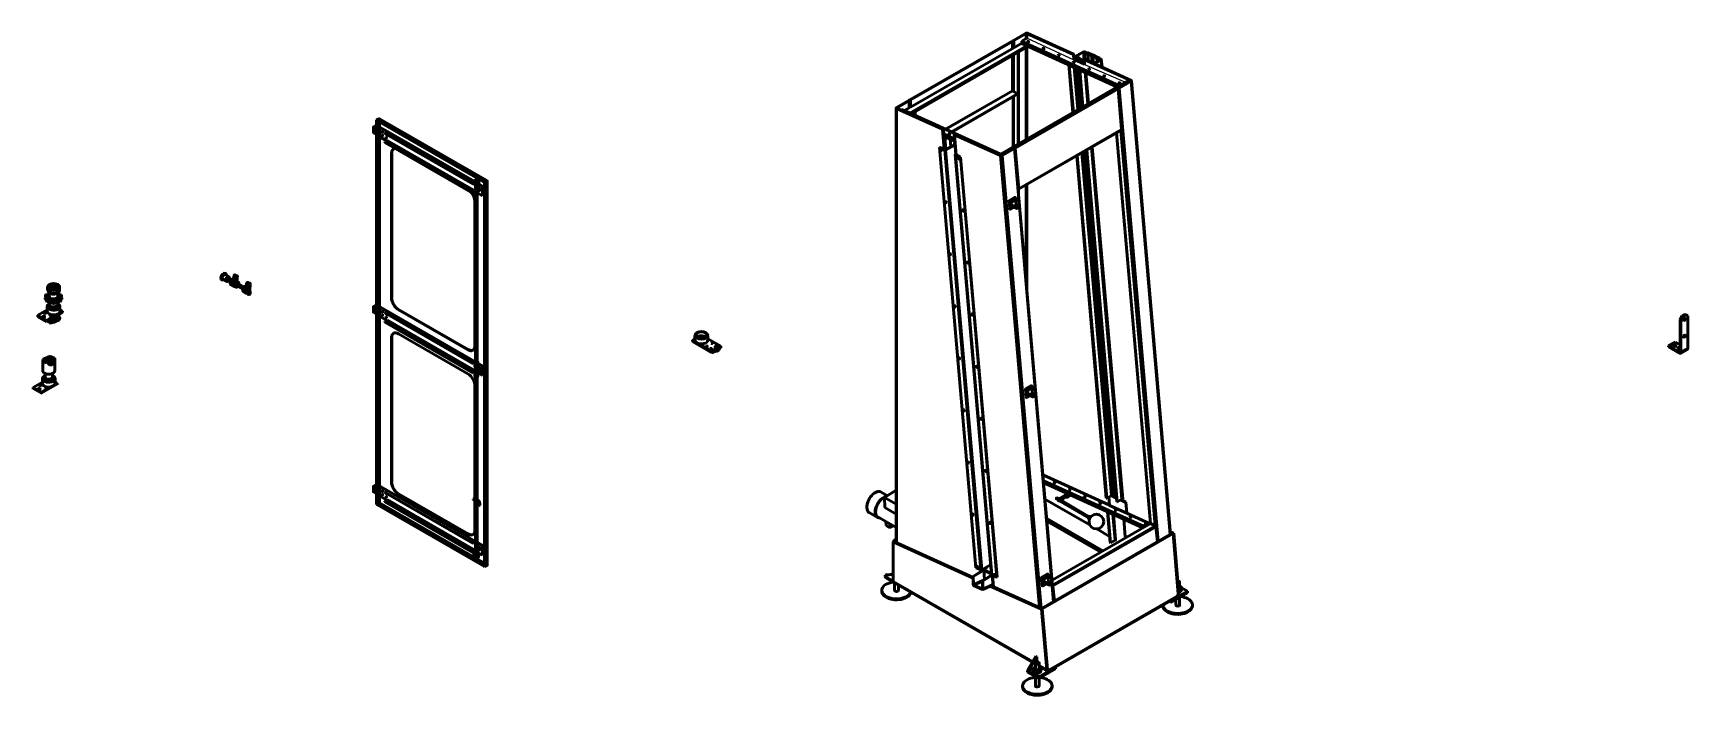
# Model space of a CAD drawing. Header units: millimetres. Extents: x -14552 to -4230, y 14289 to 18426.
import ezdxf

# ---------------------------------------------------------------- set-up
doc = ezdxf.new("R2010")
doc.units = ezdxf.units.MM
doc.layers.add('外形線', color=7, linetype='Continuous', lineweight=50)

msp = doc.modelspace()

# ---------------------------------------------------------------- linework, layer by layer
for p, q in [((-8352, 18393), (-8059, 18259)), ((-7993, 18230), (-7737, 18119)), ((-14401, 16231), (-14500, 16174)), ((-14552, 16204), (-14500, 16174))]:
    msp.add_line(p, q)
at = {"layer": '外形線'}
for p, q in [((-8445, 18375), (-9087, 18006)), ((-8443, 18374), (-9085, 18004)), ((-8443, 18374), (-8445, 18375)), ((-8443, 18330), (-8443, 18374)), ((-8439, 18332), (-8439, 18377)), ((-8361, 18424), (-8437, 18380)), ((-8434, 18376), (-8437, 18374)), ((-8437, 18333), (-8437, 18374)), ((-8358, 18423), (-8434, 18379)), ((-8434, 18376), (-8434, 18379)), ((-8434, 18376), (-8434, 18334)), ((-8385, 18376), (-8357, 18392)), ((-8385, 18373), (-8385, 18376)), ((-8361, 18424), (-8358, 18423)), ((-8358, 18423), (-8358, 18392)), ((-8357, 18392), (-8352, 18393)), ((-8353, 18423), (-8350, 18425)), ((-8061, 18291), (-8353, 18423)), ((-8353, 18392), (-8353, 18423)), ((-8063, 18294), (-8350, 18425)), ((-8350, 18425), (-8350, 18425)), ((-8353, 18346), (-9082, 17926)), ((-9079, 17963), (-8434, 18334)), ((-9073, 17922), (-8344, 18342)), ((-8443, 18066), (-8443, 18285)), ((-8439, 18063), (-8439, 18287)), ((-8437, 18062), (-8437, 18289)), ((-8434, 18334), (-8384, 18363)), ((-8407, 18306), (-8407, 17733)), ((-8405, 18307), (-8405, 17734)), ((-7776, 18096), (-8385, 18373)), ((-8384, 18360), (-8385, 18373)), ((-8384, 18360), (-7788, 18089)), ((-8358, 18334), (-8358, 17761)), ((-8353, 17764), (-8353, 18337)), ((-8061, 18292), (-8058, 18260)), ((-8059, 18259), (-8061, 18291)), ((-8060, 18277), (-8059, 18277)), ((-8056, 18277), (-8000, 18309)), ((-7999, 18308), (-8054, 18276)), ((-8054, 18276), (-8052, 18257)), ((-8048, 18256), (-8050, 18277)), ((-8038, 18286), (-8049, 18279)), ((-8049, 18275), (-8038, 18270)), ((-8049, 18275), (-8047, 18255)), ((-8048, 18277), (-8046, 18278)), ((-8035, 18271), (-8048, 18277)), ((-8047, 18278), (-8036, 18285)), ((-8047, 18278), (-8047, 18277)), ((-8036, 18271), (-8047, 18276)), ((-8046, 18278), (-8025, 18268)), ((-8040, 18268), (-8035, 18271)), ((-8036, 18285), (-8038, 18286)), ((-8038, 18270), (-8036, 18271)), ((-8038, 18270), (-8038, 18270)), ((-8036, 18285), (-8035, 18273)), ((-8036, 18271), (-8036, 18271)), ((-7995, 18261), (-7999, 18308)), ((-7996, 18307), (-7994, 18308)), ((-7996, 18307), (-7992, 18261)), ((-7974, 18297), (-7996, 18307)), ((-7984, 18303), (-7995, 18308)), ((-7995, 18308), (-7995, 18307)), ((-7994, 18308), (-7981, 18302)), ((-7993, 18309), (-7982, 18304)), ((-7982, 18304), (-7984, 18303)), ((-7982, 18302), (-7982, 18304)), ((-7981, 18302), (-7976, 18305)), ((-7976, 18305), (-7968, 18301)), ((-7973, 18298), (-7974, 18297)), ((-7974, 18297), (-7971, 18252)), ((-7969, 18251), (-7973, 18298)), ((-7942, 18282), (-7973, 18298)), ((-7968, 18301), (-7969, 18300)), ((-7969, 18300), (-7935, 18286)), ((-7968, 18301), (-7967, 18299)), ((-7949, 18285), (-7942, 18289)), ((-7914, 18271), (-7949, 18285)), ((-7945, 18240), (-7949, 18285)), ((-7942, 18289), (-7911, 18273)), ((-7935, 18286), (-7942, 18282)), ((-7942, 18282), (-7938, 18237)), ((-7935, 18286), (-7935, 18286)), ((-7916, 18270), (-7914, 18271)), ((-7894, 18261), (-7916, 18270)), ((-7914, 18247), (-7916, 18270)), ((-7911, 18273), (-7909, 18274)), ((-7909, 18274), (-7900, 18270)), ((-7900, 18270), (-7905, 18267)), ((-7900, 18270), (-7900, 18267)), ((-8066, 17929), (-8091, 18227)), ((-8063, 17931), (-8089, 18226)), ((-8058, 18260), (-7994, 18231)), ((-8057, 18211), (-8034, 17948)), ((-8054, 18210), (-8032, 17949)), ((-8048, 18208), (-8026, 17952)), ((-8022, 17954), (-8044, 18206)), ((-8043, 18205), (-8021, 17955)), ((-8040, 18268), (-8039, 18251)), ((-8032, 18264), (-8040, 18268)), ((-8035, 18201), (-8014, 17959)), ((-8030, 18265), (-8032, 18264)), ((-8030, 18247), (-8032, 18264)), ((-8028, 18246), (-8030, 18265)), ((-7999, 18249), (-8030, 18265)), ((-8025, 18268), (-8026, 18267)), ((-8026, 18267), (-7996, 18255)), ((-8006, 17964), (-8026, 18198)), ((-8025, 18266), (-8025, 18268)), ((-8025, 18197), (-8005, 17965)), ((-8022, 18196), (-8003, 17966)), ((-8006, 18252), (-7999, 18256)), ((-7995, 18248), (-8006, 18252)), ((-8006, 18252), (-8004, 18236)), ((-7999, 18256), (-7996, 18255)), ((-7995, 18251), (-7999, 18249)), ((-7997, 18232), (-7999, 18249)), ((-7993, 18230), (-7996, 18261)), ((-7705, 18129), (-7996, 18261)), ((-7973, 17983), (-7990, 18181)), ((-7989, 18261), (-7702, 18130)), ((-7985, 18179), (-7968, 17986)), ((-7935, 18236), (-7932, 18238)), ((-7892, 18259), (-7933, 18235)), ((-7931, 18237), (-7933, 18235)), ((-7932, 18235), (-7890, 18259)), ((-7932, 18238), (-7931, 18237)), ((-7905, 18267), (-7893, 18262)), ((-7901, 18267), (-7903, 18266)), ((-7903, 18266), (-7892, 18261)), ((-7890, 18262), (-7901, 18267)), ((-7893, 18262), (-7894, 18261)), ((-7894, 18258), (-7894, 18261)), ((-7892, 18259), (-7893, 18262)), ((-7892, 18260), (-7892, 18261)), ((-7886, 18214), (-7890, 18259)), ((-7884, 18213), (-7889, 18261)), ((-8443, 18066), (-8861, 17826)), ((-8442, 18065), (-8859, 17825)), ((-8523, 17666), (-7737, 18119)), ((-8411, 18047), (-8442, 18065)), ((-8428, 17709), (-7786, 18079)), ((-8426, 17708), (-7784, 18078)), ((-7786, 18082), (-7784, 18081)), ((-7786, 18082), (-7786, 18079)), ((-7784, 18081), (-7786, 18080)), ((-7786, 18080), (-7785, 18079)), ((-7784, 18078), (-7786, 18079)), ((-7762, 17823), (-7784, 18078)), ((-7781, 18082), (-7705, 18126)), ((-7702, 18125), (-7778, 18081)), ((-7778, 18081), (-7534, 15253)), ((-7737, 18119), (-7713, 18133)), ((-7705, 18126), (-7705, 18129)), ((-7458, 15297), (-7702, 18125)), ((-7700, 18128), (-7456, 15298)), ((-9166, 17961), (-9089, 18004)), ((-9163, 17959), (-9087, 18003)), ((-9116, 17942), (-9082, 17961)), ((-9087, 18005), (-9087, 18006)), ((-9087, 18006), (-9085, 18004)), ((-9087, 17959), (-9087, 18003)), ((-9082, 18003), (-9079, 18004)), ((-9082, 18003), (-9082, 17961)), ((-9079, 17963), (-9079, 18004)), ((-8411, 18047), (-8824, 17809)), ((-8411, 18044), (-8821, 17808)), ((-8439, 17714), (-8439, 18028)), ((-8437, 17716), (-8437, 18029)), ((-8411, 18044), (-8411, 18047)), ((-9168, 17958), (-9168, 15246)), ((-9166, 17961), (-9163, 17959)), ((-9163, 17957), (-9166, 17955)), ((-9166, 17955), (-9166, 15245)), ((-9166, 17955), (-9166, 17955)), ((-8879, 17825), (-9166, 17955)), ((-9163, 17959), (-9163, 17957)), ((-8872, 17824), (-9163, 17957)), ((-9135, 17944), (-9133, 17946)), ((-9133, 17946), (-9126, 17946)), ((-9126, 17946), (-8517, 17670)), ((-9052, 17934), (-9052, 17913)), ((-9050, 17936), (-9050, 17911)), ((-8868, 17699), (-8879, 17825)), ((-8868, 17780), (-8872, 17824)), ((-8804, 17764), (-8869, 17794)), ((-8867, 17780), (-8803, 17752)), ((-8864, 17779), (-8858, 17699)), ((-8828, 17716), (-8832, 17765)), ((-8796, 17666), (-8807, 17793)), ((-8515, 17662), (-8806, 17795)), ((-8794, 17665), (-8805, 17791)), ((-8805, 17791), (-8518, 17661)), ((-8405, 17451), (-7763, 17820)), ((-8404, 17453), (-7762, 17823)), ((-7793, 17803), (-7582, 15365)), ((-7553, 15352), (-7766, 17818)), ((-8897, 17711), (-8896, 17712)), ((-8671, 15089), (-8897, 17711)), ((-8865, 17696), (-8897, 17711)), ((-8896, 17712), (-8864, 17697)), ((-8894, 17696), (-8894, 17696)), ((-8890, 17700), (-8893, 17698)), ((-8893, 17696), (-8891, 17696)), ((-8892, 17694), (-8893, 17696)), ((-8892, 17694), (-8890, 17695)), ((-8891, 17693), (-8892, 17694)), ((-8891, 17696), (-8890, 17695)), ((-8891, 17693), (-8890, 17693)), ((-8890, 17693), (-8891, 17693)), ((-8891, 17691), (-8891, 17691)), ((-8890, 17695), (-8890, 17693)), ((-8886, 17693), (-8889, 17691)), ((-8639, 15075), (-8865, 17696)), ((-8861, 17697), (-8801, 17732)), ((-8801, 17730), (-8860, 17697)), ((-8860, 17697), (-8634, 15075)), ((-8802, 17740), (-8805, 17742)), ((-8804, 17730), (-8805, 17742)), ((-8805, 17742), (-8804, 17742)), ((-8804, 17742), (-8802, 17742)), ((-8573, 15046), (-8800, 17667)), ((-8796, 17670), (-8799, 17669)), ((-8799, 17666), (-8767, 17652)), ((-8799, 17666), (-8572, 15045)), ((-8798, 17668), (-8796, 17669)), ((-8798, 17668), (-8797, 17667)), ((-8766, 17652), (-8798, 17667)), ((-8767, 17652), (-8541, 15030)), ((-8767, 17652), (-8766, 17652)), ((-8766, 17652), (-8539, 15031)), ((-8518, 17661), (-8274, 14840)), ((-8434, 17706), (-8510, 17662)), ((-8507, 17661), (-8431, 17705)), ((-8263, 14835), (-8507, 17661)), ((-8434, 17709), (-8431, 17708)), ((-8434, 17709), (-8433, 17707)), ((-8431, 17708), (-8429, 17709)), ((-8431, 17705), (-8187, 14877)), ((-8184, 14878), (-8429, 17708)), ((-8406, 17455), (-8428, 17709)), ((-8428, 17709), (-8426, 17708)), ((-8426, 17686), (-8427, 17686)), ((-8426, 17708), (-8404, 17453)), ((-8426, 17678), (-8426, 17678)), ((-7858, 15524), (-8042, 17659)), ((-7855, 15523), (-8040, 17661)), ((-8011, 17678), (-7826, 15540)), ((-8008, 17679), (-7823, 15538)), ((-8003, 17682), (-7817, 15535)), ((-7813, 15534), (-7999, 17684)), ((-7998, 17685), (-7812, 15533)), ((-7990, 17689), (-7804, 15529)), ((-7982, 17694), (-7792, 15501)), ((-7795, 15525), (-7982, 17694)), ((-7979, 17696), (-7790, 15500)), ((-7760, 15517), (-7950, 17713)), ((-7945, 17716), (-7755, 15517)), ((-8781, 17645), (-8781, 17645)), ((-8777, 17649), (-8780, 17647)), ((-8780, 17645), (-8778, 17645)), ((-8779, 17643), (-8780, 17645)), ((-8779, 17643), (-8777, 17644)), ((-8778, 17641), (-8779, 17643)), ((-8778, 17645), (-8777, 17643)), ((-8778, 17641), (-8777, 17642)), ((-8777, 17642), (-8778, 17641)), ((-8778, 17640), (-8778, 17640)), ((-8777, 17643), (-8777, 17642)), ((-8773, 17641), (-8776, 17640)), ((-8409, 17484), (-8409, 17485)), ((-8407, 17454), (-8406, 17454)), ((-8405, 17451), (-8405, 17431)), ((-8358, 17478), (-8358, 16890)), ((-8353, 16829), (-8353, 17481)), ((-8866, 17371), (-8866, 17371)), ((-8862, 17375), (-8865, 17373)), ((-8864, 17371), (-8863, 17371)), ((-8864, 17369), (-8864, 17371)), ((-8864, 17369), (-8862, 17370)), ((-8863, 17367), (-8864, 17369)), ((-8863, 17371), (-8862, 17370)), ((-8863, 17367), (-8862, 17368)), ((-8862, 17368), (-8863, 17367)), ((-8863, 17366), (-8863, 17366)), ((-8862, 17370), (-8862, 17368)), ((-8857, 17368), (-8860, 17366)), ((-8464, 17378), (-8460, 17376)), ((-8464, 17378), (-8459, 17329)), ((-8429, 17400), (-8462, 17381)), ((-8459, 17379), (-8462, 17381)), ((-8456, 17328), (-8460, 17376)), ((-8459, 17379), (-8441, 17389)), ((-8441, 17389), (-8426, 17398)), ((-8441, 17389), (-8441, 17382)), ((-8438, 17387), (-8425, 17395)), ((-8422, 17380), (-8438, 17387)), ((-8437, 17382), (-8438, 17387)), ((-8437, 17382), (-8422, 17375)), ((-8437, 17344), (-8421, 17354)), ((-8437, 17344), (-8437, 17337)), ((-8418, 17337), (-8434, 17344)), ((-8433, 17339), (-8434, 17344)), ((-8429, 17400), (-8426, 17398)), ((-8424, 17398), (-8428, 17400)), ((-8424, 17395), (-8425, 17398)), ((-8425, 17395), (-8409, 17388)), ((-8424, 17397), (-8424, 17394)), ((-8422, 17380), (-8422, 17375)), ((-8422, 17375), (-8420, 17351)), ((-8421, 17352), (-8421, 17354)), ((-8421, 17352), (-8405, 17345)), ((-8409, 17386), (-8419, 17380)), ((-8418, 17375), (-8419, 17380)), ((-8418, 17375), (-8409, 17381)), ((-8405, 17343), (-8415, 17337)), ((-8409, 17386), (-8409, 17381)), ((-8408, 17382), (-8408, 17387)), ((-8404, 17339), (-8405, 17344)), ((-8405, 17343), (-8405, 17338)), ((-8753, 17319), (-8753, 17320)), ((-8749, 17324), (-8752, 17322)), ((-8751, 17319), (-8750, 17320)), ((-8751, 17318), (-8749, 17319)), ((-8751, 17318), (-8751, 17319)), ((-8750, 17316), (-8751, 17318)), ((-8750, 17320), (-8749, 17318)), ((-8750, 17316), (-8749, 17317)), ((-8749, 17316), (-8750, 17316)), ((-8750, 17315), (-8750, 17315)), ((-8749, 17318), (-8749, 17316)), ((-8744, 17316), (-8748, 17314)), ((-8456, 17328), (-8459, 17329)), ((-8459, 17328), (-8455, 17327)), ((-8437, 17337), (-8454, 17327)), ((-8433, 17339), (-8437, 17337)), ((-8433, 17339), (-8418, 17332)), ((-8418, 17337), (-8418, 17332)), ((-8415, 17332), (-8405, 17338)), ((-8415, 17332), (-8415, 17337)), ((-8838, 17046), (-8838, 17046)), ((-8834, 17050), (-8837, 17048)), ((-8836, 17046), (-8835, 17046)), ((-8836, 17044), (-8836, 17046)), ((-8836, 17044), (-8834, 17045)), ((-8835, 17042), (-8836, 17044)), ((-8835, 17046), (-8834, 17045)), ((-8835, 17042), (-8834, 17043)), ((-8834, 17043), (-8835, 17042)), ((-8835, 17041), (-8835, 17041)), ((-8834, 17045), (-8834, 17043)), ((-8829, 17043), (-8832, 17041)), ((-8725, 16994), (-8725, 16995)), ((-8721, 16999), (-8724, 16997)), ((-8723, 16994), (-8722, 16995)), ((-8723, 16993), (-8721, 16994)), ((-8723, 16993), (-8723, 16994)), ((-8722, 16991), (-8723, 16993)), ((-8722, 16995), (-8721, 16993)), ((-8722, 16991), (-8721, 16992)), ((-8721, 16991), (-8722, 16991)), ((-8722, 16990), (-8722, 16990)), ((-8721, 16993), (-8721, 16991)), ((-8716, 16991), (-8719, 16989)), ((-14461, 16824), (-14461, 16842)), ((-14450, 16858), (-14450, 16857)), ((-14441, 16849), (-14441, 16842)), ((-14436, 16856), (-14437, 16856)), ((-14419, 16843), (-14412, 16847)), ((-14417, 16842), (-14419, 16843)), ((-14416, 16834), (-14416, 16840)), ((-14412, 16832), (-14415, 16834)), ((-14413, 16856), (-14412, 16856)), ((-14412, 16832), (-14412, 16847)), ((-14412, 16847), (-14410, 16846)), ((-14405, 16836), (-14412, 16832)), ((-14409, 16844), (-14409, 16834)), ((-14409, 16834), (-14409, 16838)), ((-14408, 16838), (-14405, 16836)), ((-14407, 16849), (-14407, 16842)), ((-14399, 16858), (-14398, 16857)), ((-14388, 16824), (-14388, 16842)), ((-13380, 16898), (-13380, 16897)), ((-13376, 16887), (-13373, 16885)), ((-13346, 16877), (-13369, 16890)), ((-13365, 16924), (-13364, 16925)), ((-13353, 16926), (-13350, 16924)), ((-13330, 16905), (-13352, 16919)), ((-13322, 16874), (-13341, 16886)), ((-13315, 16886), (-13335, 16897)), ((-13317, 16855), (-13307, 16849)), ((-13305, 16893), (-13309, 16890)), ((-13307, 16890), (-13303, 16892)), ((-13307, 16890), (-13296, 16884)), ((-13303, 16892), (-13292, 16886)), ((-13301, 16902), (-13298, 16904)), ((-13299, 16896), (-13301, 16902)), ((-13299, 16845), (-13300, 16848)), ((-13299, 16910), (-13299, 16903)), ((-13294, 16893), (-13299, 16896)), ((-13294, 16842), (-13299, 16845)), ((-13298, 16905), (-13298, 16908)), ((-13298, 16908), (-13295, 16906)), ((-13295, 16906), (-13298, 16904)), ((-13298, 16904), (-13294, 16901)), ((-13297, 16859), (-13298, 16860)), ((-13298, 16858), (-13297, 16857)), ((-13298, 16855), (-13297, 16855)), ((-13297, 16853), (-13298, 16854)), ((-13298, 16852), (-13297, 16852)), ((-13294, 16916), (-13297, 16914)), ((-13297, 16860), (-13297, 16860)), ((-13295, 16859), (-13297, 16860)), ((-13297, 16856), (-13297, 16856)), ((-13295, 16854), (-13297, 16855)), ((-13292, 16886), (-13296, 16884)), ((-13294, 16865), (-13296, 16866)), ((-13296, 16864), (-13295, 16863)), ((-13296, 16851), (-13296, 16852)), ((-13293, 16850), (-13296, 16852)), ((-13295, 16849), (-13296, 16849)), ((-13296, 16849), (-13294, 16848)), ((-13295, 16906), (-13290, 16903)), ((-13295, 16866), (-13295, 16866)), ((-13292, 16864), (-13295, 16866)), ((-13295, 16859), (-13295, 16859)), ((-13295, 16857), (-13295, 16857)), ((-13295, 16854), (-13295, 16854)), ((-13295, 16852), (-13295, 16852)), ((-13294, 16914), (-13291, 16916)), ((-13284, 16908), (-13294, 16914)), ((-13290, 16903), (-13294, 16901)), ((-13294, 16901), (-13292, 16895)), ((-13292, 16895), (-13294, 16893)), ((-13291, 16894), (-13294, 16893)), ((-13294, 16863), (-13293, 16863)), ((-13293, 16850), (-13294, 16850)), ((-13292, 16845), (-13294, 16842)), ((-13291, 16844), (-13294, 16842)), ((-13293, 16878), (-13289, 16880)), ((-13293, 16870), (-13291, 16869)), ((-13290, 16868), (-13293, 16869)), ((-13293, 16869), (-13293, 16869)), ((-13292, 16864), (-13293, 16865)), ((-13293, 16849), (-13292, 16849)), ((-13293, 16849), (-13293, 16848)), ((-13291, 16847), (-13293, 16848)), ((-13293, 16848), (-13292, 16845)), ((-13288, 16897), (-13292, 16895)), ((-13291, 16849), (-13292, 16850)), ((-13289, 16847), (-13292, 16845)), ((-13292, 16844), (-13286, 16840)), ((-13291, 16916), (-13281, 16910)), ((-13291, 16904), (-13287, 16902)), ((-13290, 16871), (-13291, 16872)), ((-13289, 16855), (-13291, 16855)), ((-13291, 16854), (-13290, 16853)), ((-13290, 16851), (-13291, 16852)), ((-13290, 16849), (-13291, 16850)), ((-13291, 16848), (-13289, 16847)), ((-13289, 16846), (-13291, 16844)), ((-13287, 16843), (-13291, 16844)), ((-13290, 16903), (-13288, 16897)), ((-13288, 16897), (-13290, 16896)), ((-13290, 16896), (-13287, 16895)), ((-13290, 16868), (-13290, 16868)), ((-13290, 16856), (-13290, 16856)), ((-13287, 16855), (-13290, 16856)), ((-13290, 16851), (-13290, 16851)), ((-13288, 16850), (-13290, 16851)), ((-13286, 16872), (-13289, 16873)), ((-13289, 16873), (-13288, 16873)), ((-13289, 16869), (-13289, 16870)), ((-13289, 16860), (-13288, 16859)), ((-13289, 16847), (-13288, 16847)), ((-13288, 16844), (-13289, 16845)), ((-13288, 16874), (-13287, 16874)), ((-13287, 16861), (-13288, 16862)), ((-13288, 16862), (-13288, 16862)), ((-13285, 16860), (-13288, 16862)), ((-13287, 16855), (-13288, 16855)), ((-13288, 16853), (-13288, 16853)), ((-13288, 16850), (-13288, 16849)), ((-13288, 16848), (-13287, 16848)), ((-13288, 16848), (-13288, 16848)), ((-13286, 16846), (-13288, 16847)), ((-13288, 16845), (-13287, 16844)), ((-13287, 16902), (-13287, 16895)), ((-13285, 16874), (-13287, 16875)), ((-13287, 16844), (-13287, 16843)), ((-13286, 16872), (-13286, 16872)), ((-13286, 16859), (-13286, 16858)), ((-13286, 16846), (-13286, 16846)), ((-13285, 16872), (-13285, 16873)), ((-13285, 16866), (-13284, 16865)), ((-13285, 16865), (-13285, 16865)), ((-13283, 16864), (-13285, 16865)), ((-13285, 16860), (-13285, 16860)), ((-13283, 16844), (-13285, 16846)), ((-13285, 16845), (-13285, 16845)), ((-13284, 16843), (-13285, 16844)), ((-13281, 16910), (-13284, 16908)), ((-13282, 16873), (-13284, 16875)), ((-13284, 16875), (-13284, 16875)), ((-13283, 16867), (-13284, 16867)), ((-13284, 16855), (-13283, 16856)), ((-13284, 16852), (-13284, 16855)), ((-13284, 16855), (-13284, 16855)), ((-13284, 16854), (-13284, 16855)), ((-13284, 16854), (-13283, 16853)), ((-13283, 16853), (-13284, 16852)), ((-13283, 16876), (-13282, 16876)), ((-13283, 16864), (-13283, 16864)), ((-13283, 16844), (-13283, 16844)), ((-13282, 16910), (-13281, 16911)), ((-13280, 16876), (-13282, 16876)), ((-13282, 16874), (-13282, 16873)), ((-13282, 16865), (-13282, 16865)), ((-13282, 16844), (-13282, 16845)), ((-13279, 16842), (-13282, 16840)), ((-13281, 16873), (-13280, 16874)), ((-13281, 16870), (-13279, 16869)), ((-13281, 16869), (-13281, 16869)), ((-13279, 16867), (-13281, 16869)), ((-13242, 16829), (-13281, 16851)), ((-13279, 16844), (-13281, 16845)), ((-13280, 16902), (-13278, 16904)), ((-13280, 16895), (-13280, 16902)), ((-13278, 16873), (-13280, 16874)), ((-13279, 16845), (-13280, 16846)), ((-13280, 16843), (-13280, 16845)), ((-13278, 16844), (-13280, 16843)), ((-13279, 16885), (-13279, 16875)), ((-13278, 16885), (-13279, 16885)), ((-13279, 16875), (-13278, 16875)), ((-13278, 16870), (-13279, 16871)), ((-13279, 16868), (-13279, 16867)), ((-13279, 16845), (-13279, 16845)), ((-13278, 16905), (-13277, 16906)), ((-13278, 16904), (-13278, 16886)), ((-13278, 16873), (-13278, 16873)), ((-13277, 16870), (-13278, 16870)), ((-13278, 16846), (-13278, 16844)), ((-13277, 16872), (-13276, 16872)), ((-13277, 16872), (-13277, 16872)), ((-13277, 16870), (-13277, 16871)), ((-13275, 16869), (-13277, 16870)), ((-13277, 16868), (-13277, 16869)), ((-13277, 16846), (-13277, 16846)), ((-13276, 16872), (-13274, 16871)), ((-13273, 16871), (-13275, 16872)), ((-13275, 16870), (-13275, 16869)), ((-13236, 16840), (-13275, 16862)), ((-13271, 16868), (-13273, 16870)), ((-13273, 16869), (-13273, 16870)), ((-13272, 16871), (-13270, 16870)), ((-13271, 16869), (-13271, 16868)), ((-13269, 16865), (-13271, 16866)), ((-13270, 16868), (-13270, 16868)), ((-13269, 16861), (-13270, 16861)), ((-13269, 16868), (-13268, 16867)), ((-13269, 16866), (-13269, 16865)), ((-13269, 16864), (-13268, 16864)), ((-13269, 16862), (-13268, 16861)), ((-13268, 16861), (-13269, 16861)), ((-13269, 16859), (-13269, 16859)), ((-13262, 16844), (-13250, 16837)), ((-13262, 16841), (-13260, 16842)), ((-13250, 16834), (-13262, 16841)), ((-13260, 16842), (-13249, 16835)), ((-13250, 16834), (-13249, 16835)), ((-13226, 16847), (-13230, 16845)), ((-13227, 16844), (-13223, 16847)), ((-13227, 16844), (-13217, 16838)), ((-13223, 16847), (-13213, 16841)), ((-13217, 16860), (-13221, 16858)), ((-13221, 16858), (-13217, 16858)), ((-13221, 16852), (-13221, 16858)), ((-13217, 16847), (-13221, 16852)), ((-13220, 16864), (-13220, 16858)), ((-13219, 16859), (-13219, 16862)), ((-13219, 16862), (-13215, 16860)), ((-13215, 16870), (-13218, 16869)), ((-13213, 16860), (-13217, 16858)), ((-13217, 16860), (-13213, 16860)), ((-13217, 16858), (-13213, 16853)), ((-13213, 16848), (-13217, 16847)), ((-13213, 16841), (-13217, 16838)), ((-13215, 16868), (-13212, 16870)), ((-13205, 16862), (-13215, 16868)), ((-13213, 16860), (-13209, 16855)), ((-13209, 16855), (-13213, 16853)), ((-13213, 16853), (-13213, 16848)), ((-13209, 16850), (-13213, 16848)), ((-13213, 16832), (-13209, 16835)), ((-13212, 16870), (-13202, 16864)), ((-13212, 16859), (-13208, 16856)), ((-13209, 16855), (-13209, 16850)), ((-13209, 16850), (-13208, 16849)), ((-13208, 16856), (-13208, 16849)), ((-13202, 16864), (-13205, 16862)), ((-13203, 16865), (-13201, 16866)), ((-13201, 16856), (-13198, 16858)), ((-13201, 16849), (-13201, 16856)), ((-13199, 16839), (-13199, 16816)), ((-13199, 16839), (-13199, 16839)), ((-13198, 16860), (-13198, 16860)), ((-13198, 16858), (-13198, 16841)), ((-14473, 16777), (-14476, 16776)), ((-14476, 16767), (-14476, 16774)), ((-14476, 16765), (-14476, 16772)), ((-14476, 16772), (-14475, 16772)), ((-14471, 16763), (-14476, 16765)), ((-14475, 16787), (-14471, 16785)), ((-14475, 16780), (-14475, 16787)), ((-14471, 16778), (-14475, 16780)), ((-14471, 16778), (-14475, 16776)), ((-14475, 16776), (-14475, 16768)), ((-14468, 16792), (-14473, 16791)), ((-14473, 16772), (-14468, 16772)), ((-14473, 16765), (-14473, 16772)), ((-14468, 16764), (-14473, 16765)), ((-14471, 16778), (-14471, 16785)), ((-14471, 16764), (-14471, 16763)), ((-14467, 16763), (-14470, 16761)), ((-14470, 16761), (-14470, 16754)), ((-14468, 16785), (-14461, 16785)), ((-14468, 16778), (-14468, 16785)), ((-14461, 16778), (-14468, 16778)), ((-14468, 16764), (-14468, 16772)), ((-14468, 16764), (-14468, 16763)), ((-14468, 16763), (-14468, 16763)), ((-14467, 16750), (-14467, 16758)), ((-14467, 16758), (-14463, 16758)), ((-14462, 16750), (-14467, 16750)), ((-14459, 16789), (-14465, 16791)), ((-14465, 16772), (-14459, 16774)), ((-14465, 16764), (-14465, 16772)), ((-14459, 16766), (-14465, 16764)), ((-14461, 16765), (-14465, 16764)), ((-14463, 16794), (-14463, 16801)), ((-14463, 16801), (-14461, 16798)), ((-14461, 16791), (-14463, 16794)), ((-14461, 16765), (-14463, 16762)), ((-14463, 16762), (-14463, 16755)), ((-14462, 16790), (-14462, 16790)), ((-14462, 16754), (-14462, 16750)), ((-14461, 16791), (-14461, 16798)), ((-14461, 16778), (-14461, 16785)), ((-14461, 16766), (-14461, 16765)), ((-14460, 16790), (-14460, 16797)), ((-14460, 16797), (-14453, 16795)), ((-14459, 16789), (-14460, 16790)), ((-14458, 16789), (-14460, 16790)), ((-14453, 16768), (-14460, 16766)), ((-14460, 16753), (-14460, 16751)), ((-14458, 16752), (-14460, 16751)), ((-14459, 16784), (-14459, 16779)), ((-14459, 16766), (-14459, 16774)), ((-14459, 16766), (-14459, 16766)), ((-14453, 16803), (-14458, 16804)), ((-14458, 16759), (-14453, 16760)), ((-14458, 16752), (-14458, 16759)), ((-14453, 16753), (-14458, 16752)), ((-14458, 16722), (-14458, 16722)), ((-14453, 16794), (-14457, 16790)), ((-14457, 16774), (-14453, 16770)), ((-14457, 16767), (-14457, 16774)), ((-14453, 16793), (-14453, 16795)), ((-14453, 16769), (-14453, 16770)), ((-14453, 16753), (-14453, 16760)), ((-14452, 16752), (-14453, 16750)), ((-14453, 16750), (-14453, 16742)), ((-14451, 16737), (-14453, 16736)), ((-14451, 16810), (-14451, 16782)), ((-14451, 16802), (-14451, 16802)), ((-14451, 16761), (-14448, 16765)), ((-14451, 16754), (-14451, 16761)), ((-14446, 16757), (-14451, 16754)), ((-14448, 16757), (-14451, 16754)), ((-14451, 16754), (-14451, 16754)), ((-14451, 16741), (-14451, 16732)), ((-14450, 16809), (-14450, 16809)), ((-14448, 16757), (-14448, 16765)), ((-14447, 16748), (-14443, 16749)), ((-14447, 16740), (-14447, 16748)), ((-14443, 16742), (-14447, 16740)), ((-14446, 16758), (-14446, 16757)), ((-14445, 16765), (-14438, 16763)), ((-14445, 16758), (-14445, 16765)), ((-14445, 16758), (-14442, 16757)), ((-14442, 16801), (-14443, 16802)), ((-14443, 16749), (-14443, 16742)), ((-14442, 16749), (-14442, 16757)), ((-14442, 16757), (-14441, 16754)), ((-14442, 16749), (-14442, 16757)), ((-14441, 16746), (-14442, 16749)), ((-14438, 16762), (-14441, 16758)), ((-14441, 16754), (-14441, 16746)), ((-14441, 16748), (-14441, 16743)), ((-14440, 16746), (-14441, 16743)), ((-14438, 16761), (-14438, 16763)), ((-14434, 16753), (-14431, 16755)), ((-14434, 16745), (-14434, 16753)), ((-14431, 16747), (-14434, 16745)), ((-14430, 16747), (-14432, 16747)), ((-14431, 16747), (-14431, 16755)), ((-14430, 16756), (-14430, 16760)), ((-14430, 16749), (-14430, 16756)), ((-14430, 16754), (-14430, 16750)), ((-14428, 16753), (-14430, 16749)), ((-14430, 16748), (-14430, 16741)), ((-14430, 16747), (-14430, 16740)), ((-14430, 16747), (-14428, 16745)), ((-14428, 16737), (-14430, 16740)), ((-14428, 16762), (-14420, 16762)), ((-14428, 16754), (-14428, 16762)), ((-14428, 16754), (-14420, 16754)), ((-14428, 16745), (-14428, 16737)), ((-14421, 16745), (-14419, 16747)), ((-14421, 16737), (-14421, 16745)), ((-14419, 16740), (-14421, 16737)), ((-14420, 16754), (-14420, 16762)), ((-14419, 16749), (-14420, 16753)), ((-14419, 16760), (-14419, 16756)), ((-14419, 16749), (-14419, 16756)), ((-14419, 16754), (-14419, 16750)), ((-14419, 16747), (-14419, 16740)), ((-14418, 16747), (-14418, 16755)), ((-14418, 16755), (-14414, 16753)), ((-14418, 16748), (-14418, 16741)), ((-14417, 16747), (-14418, 16747)), ((-14414, 16745), (-14418, 16747)), ((-14414, 16753), (-14414, 16745)), ((-14407, 16758), (-14411, 16762)), ((-14410, 16763), (-14403, 16765)), ((-14410, 16761), (-14410, 16763)), ((-14407, 16743), (-14409, 16746)), ((-14408, 16754), (-14407, 16757)), ((-14408, 16746), (-14408, 16754)), ((-14407, 16749), (-14408, 16746)), ((-14407, 16801), (-14406, 16802)), ((-14407, 16757), (-14403, 16758)), ((-14407, 16749), (-14407, 16757)), ((-14407, 16749), (-14407, 16757)), ((-14407, 16748), (-14407, 16743)), ((-14406, 16749), (-14406, 16742)), ((-14406, 16749), (-14402, 16748)), ((-14402, 16740), (-14406, 16742)), ((-14403, 16758), (-14403, 16765)), ((-14403, 16758), (-14403, 16757)), ((-14397, 16754), (-14403, 16757)), ((-14402, 16748), (-14402, 16740)), ((-14401, 16765), (-14397, 16761)), ((-14401, 16757), (-14401, 16765)), ((-14397, 16754), (-14401, 16757)), ((-14399, 16809), (-14398, 16809)), ((-14397, 16810), (-14397, 16782)), ((-14397, 16802), (-14397, 16802)), ((-14397, 16754), (-14397, 16761)), ((-14397, 16754), (-14397, 16754)), ((-14397, 16741), (-14397, 16732)), ((-14397, 16737), (-14396, 16736)), ((-14392, 16790), (-14396, 16794)), ((-14396, 16770), (-14392, 16774)), ((-14396, 16769), (-14396, 16770)), ((-14396, 16750), (-14396, 16752)), ((-14396, 16742), (-14396, 16750)), ((-14390, 16804), (-14395, 16803)), ((-14395, 16795), (-14389, 16797)), ((-14395, 16793), (-14395, 16795)), ((-14389, 16766), (-14395, 16768)), ((-14395, 16753), (-14395, 16760)), ((-14395, 16760), (-14390, 16759)), ((-14390, 16752), (-14395, 16753)), ((-14392, 16767), (-14392, 16774)), ((-14389, 16790), (-14391, 16789)), ((-14389, 16751), (-14391, 16752)), ((-14391, 16722), (-14391, 16722)), ((-14383, 16791), (-14390, 16789)), ((-14389, 16790), (-14390, 16789)), ((-14390, 16774), (-14383, 16772)), ((-14390, 16766), (-14390, 16774)), ((-14390, 16766), (-14390, 16766)), ((-14383, 16764), (-14390, 16766)), ((-14390, 16759), (-14390, 16752)), ((-14389, 16790), (-14389, 16797)), ((-14389, 16779), (-14389, 16784)), ((-14389, 16753), (-14389, 16751)), ((-14388, 16798), (-14386, 16801)), ((-14388, 16791), (-14388, 16798)), ((-14386, 16794), (-14388, 16791)), ((-14388, 16785), (-14380, 16785)), ((-14388, 16778), (-14388, 16785)), ((-14380, 16778), (-14388, 16778)), ((-14383, 16764), (-14388, 16765)), ((-14386, 16762), (-14388, 16765)), ((-14387, 16790), (-14387, 16790)), ((-14387, 16766), (-14387, 16765)), ((-14387, 16754), (-14387, 16750)), ((-14382, 16750), (-14387, 16750)), ((-14386, 16801), (-14386, 16794)), ((-14386, 16755), (-14386, 16762)), ((-14386, 16758), (-14382, 16758)), ((-14383, 16764), (-14383, 16772)), ((-14382, 16758), (-14382, 16750)), ((-14376, 16791), (-14381, 16792)), ((-14381, 16764), (-14381, 16772)), ((-14381, 16772), (-14376, 16772)), ((-14376, 16765), (-14381, 16764)), ((-14380, 16763), (-14381, 16763)), ((-14378, 16761), (-14381, 16763)), ((-14380, 16778), (-14380, 16785)), ((-14380, 16764), (-14380, 16763)), ((-14378, 16785), (-14374, 16787)), ((-14378, 16778), (-14378, 16785)), ((-14374, 16780), (-14378, 16778)), ((-14374, 16776), (-14378, 16778)), ((-14373, 16765), (-14378, 16763)), ((-14378, 16764), (-14378, 16763)), ((-14378, 16754), (-14378, 16761)), ((-14373, 16776), (-14376, 16777)), ((-14376, 16772), (-14376, 16765)), ((-14374, 16787), (-14374, 16780)), ((-14374, 16768), (-14374, 16776)), ((-14374, 16772), (-14373, 16772)), ((-14373, 16767), (-14373, 16774)), ((-14373, 16772), (-14373, 16765)), ((-13238, 16810), (-13227, 16804)), ((-13221, 16802), (-13221, 16802)), ((-13217, 16797), (-13221, 16802)), ((-13212, 16811), (-13217, 16814)), ((-13213, 16797), (-13217, 16797)), ((-13210, 16807), (-13214, 16805)), ((-13214, 16805), (-13213, 16803)), ((-13209, 16809), (-13213, 16807)), ((-13209, 16805), (-13213, 16803)), ((-13213, 16803), (-13213, 16797)), ((-13209, 16800), (-13213, 16797)), ((-13212, 16798), (-13207, 16795)), ((-13208, 16797), (-13211, 16799)), ((-13206, 16823), (-13210, 16825)), ((-13210, 16805), (-13208, 16804)), ((-13210, 16805), (-13209, 16805)), ((-13209, 16805), (-13209, 16800)), ((-13208, 16804), (-13208, 16797)), ((-13199, 16796), (-13202, 16795)), ((-13201, 16797), (-13201, 16804)), ((-13198, 16799), (-13201, 16797)), ((-13199, 16816), (-13199, 16817)), ((-13199, 16817), (-13199, 16817)), ((-13199, 16817), (-13198, 16817)), ((-13198, 16816), (-13198, 16799)), ((-13198, 16809), (-13198, 16810)), ((-8806, 16725), (-8809, 16723)), ((-14523, 16665), (-14464, 16698)), ((-14523, 16655), (-14523, 16665)), ((-14468, 16633), (-14523, 16665)), ((-14523, 16655), (-14468, 16623)), ((-14468, 16623), (-14369, 16681)), ((-14404, 16670), (-14468, 16633)), ((-14468, 16623), (-14468, 16633)), ((-14464, 16690), (-14464, 16720)), ((-14401, 16650), (-14401, 16662)), ((-14369, 16691), (-14390, 16678)), ((-14386, 16643), (-14386, 16650)), ((-14385, 16690), (-14385, 16720)), ((-14385, 16700), (-14369, 16691)), ((-14369, 16681), (-14369, 16691)), ((-8809, 16721), (-8809, 16721)), ((-8808, 16721), (-8807, 16721)), ((-8808, 16719), (-8808, 16721)), ((-8808, 16719), (-8806, 16720)), ((-8807, 16717), (-8808, 16719)), ((-8807, 16721), (-8806, 16719)), ((-8807, 16717), (-8806, 16718)), ((-8806, 16718), (-8807, 16717)), ((-8807, 16716), (-8806, 16716)), ((-8806, 16719), (-8806, 16718)), ((-8801, 16717), (-8804, 16716)), ((-8697, 16669), (-8697, 16670)), ((-8693, 16674), (-8696, 16672)), ((-8695, 16669), (-8694, 16670)), ((-8695, 16668), (-8693, 16669)), ((-8695, 16668), (-8695, 16669)), ((-8694, 16666), (-8695, 16668)), ((-8694, 16670), (-8693, 16668)), ((-8694, 16666), (-8693, 16667)), ((-8693, 16666), (-8694, 16666)), ((-8694, 16665), (-8694, 16665)), ((-8693, 16668), (-8693, 16666)), ((-8688, 16666), (-8691, 16664)), ((-10438, 16510), (-10423, 16518)), ((-10423, 16509), (-10423, 16539)), ((-10409, 16556), (-10411, 16555)), ((-10356, 16556), (-10355, 16555)), ((-10343, 16509), (-10343, 16539)), ((-10343, 16518), (-10262, 16471)), ((-10438, 16500), (-10438, 16510)), ((-10417, 16498), (-10438, 16510)), ((-10438, 16500), (-10317, 16430)), ((-10317, 16440), (-10403, 16490)), ((-10298, 16451), (-10317, 16440)), ((-10317, 16430), (-10298, 16441)), ((-10317, 16430), (-10317, 16440)), ((-10281, 16481), (-10298, 16471)), ((-10298, 16471), (-10298, 16441)), ((-10290, 16466), (-10298, 16471)), ((-10290, 16436), (-10298, 16441)), ((-10290, 16466), (-10272, 16476)), ((-10290, 16436), (-10290, 16466)), ((-10272, 16446), (-10290, 16436)), ((-10272, 16476), (-10281, 16481)), ((-10272, 16476), (-10272, 16446)), ((-10262, 16471), (-10272, 16466)), ((-10272, 16456), (-10262, 16461)), ((-14492, 16319), (-14492, 16383)), ((-14490, 16388), (-14465, 16402)), ((-14490, 16380), (-14483, 16384)), ((-14483, 16384), (-14477, 16387)), ((-14481, 16369), (-14475, 16372)), ((-14477, 16387), (-14455, 16400)), ((-14475, 16372), (-14471, 16375)), ((-14471, 16375), (-14437, 16394)), ((-14464, 16373), (-14457, 16377)), ((-14457, 16377), (-14452, 16380)), ((-14455, 16400), (-14449, 16403)), ((-14452, 16380), (-14430, 16392)), ((-14449, 16403), (-14442, 16407)), ((-14448, 16355), (-14416, 16373)), ((-14437, 16394), (-14433, 16396)), ((-14433, 16396), (-14427, 16400)), ((-14430, 16392), (-14424, 16396)), ((-14424, 16396), (-14417, 16400)), ((-14416, 16319), (-14416, 16382)), ((-8777, 16400), (-8781, 16398)), ((-8781, 16396), (-8781, 16396)), ((-8780, 16396), (-8779, 16396)), ((-8780, 16394), (-8780, 16396)), ((-8780, 16394), (-8778, 16395)), ((-8779, 16392), (-8780, 16394)), ((-8779, 16396), (-8778, 16394)), ((-8779, 16392), (-8777, 16393)), ((-8777, 16393), (-8779, 16392)), ((-8779, 16391), (-8778, 16391)), ((-8778, 16394), (-8777, 16393)), ((-8773, 16392), (-8776, 16391)), ((-8665, 16348), (-8668, 16347)), ((-8668, 16344), (-8668, 16345)), ((-8667, 16344), (-8666, 16345)), ((-8667, 16342), (-8665, 16344)), ((-8667, 16342), (-8667, 16344)), ((-8666, 16341), (-8667, 16342)), ((-8666, 16345), (-8665, 16343)), ((-8666, 16341), (-8665, 16342)), ((-8664, 16341), (-8666, 16341)), ((-8666, 16340), (-8665, 16340)), ((-8665, 16343), (-8664, 16341)), ((-8660, 16341), (-8663, 16339)), ((-14552, 16214), (-14493, 16247)), ((-14500, 16184), (-14552, 16214)), ((-14552, 16204), (-14552, 16214)), ((-14443, 16217), (-14500, 16184)), ((-14493, 16239), (-14493, 16269)), ((-14487, 16271), (-14487, 16271)), ((-14480, 16286), (-14482, 16285)), ((-14477, 16302), (-14477, 16279)), ((-14470, 16269), (-14471, 16269)), ((-14438, 16269), (-14437, 16269)), ((-14430, 16302), (-14430, 16279)), ((-14427, 16286), (-14425, 16285)), ((-14420, 16271), (-14420, 16271)), ((-14401, 16241), (-14415, 16233)), ((-14414, 16239), (-14414, 16269)), ((-14414, 16249), (-14401, 16241)), ((-14401, 16231), (-14401, 16241)), ((-8328, 16224), (-8361, 16205)), ((-8357, 16204), (-8340, 16214)), ((-8340, 16214), (-8324, 16223)), ((-8340, 16214), (-8339, 16206)), ((-8336, 16212), (-8323, 16219)), ((-8321, 16205), (-8336, 16212)), ((-8336, 16207), (-8336, 16212)), ((-8336, 16207), (-8320, 16199)), ((-8328, 16224), (-8324, 16223)), ((-8323, 16223), (-8326, 16224)), ((-8323, 16219), (-8323, 16223)), ((-8323, 16219), (-8308, 16212)), ((-8322, 16222), (-8322, 16219)), ((-8308, 16210), (-8317, 16205)), ((-8308, 16210), (-8307, 16205)), ((-8306, 16206), (-8307, 16211)), ((-14500, 16174), (-14500, 16184)), ((-8362, 16202), (-8359, 16201)), ((-8362, 16202), (-8358, 16154)), ((-8357, 16204), (-8361, 16205)), ((-8354, 16152), (-8359, 16201)), ((-8354, 16152), (-8358, 16154)), ((-8357, 16153), (-8354, 16151)), ((-8335, 16161), (-8353, 16151)), ((-8336, 16169), (-8319, 16178)), ((-8336, 16169), (-8335, 16161)), ((-8332, 16163), (-8335, 16161)), ((-8317, 16162), (-8332, 16169)), ((-8332, 16164), (-8332, 16169)), ((-8332, 16164), (-8316, 16156)), ((-8321, 16205), (-8320, 16199)), ((-8320, 16200), (-8318, 16176)), ((-8319, 16176), (-8319, 16178)), ((-8319, 16176), (-8304, 16169)), ((-8317, 16200), (-8307, 16205)), ((-8317, 16200), (-8317, 16205)), ((-8317, 16162), (-8316, 16156)), ((-8304, 16167), (-8313, 16162)), ((-8313, 16157), (-8303, 16162)), ((-8313, 16157), (-8313, 16162)), ((-8304, 16167), (-8303, 16162)), ((-8303, 16163), (-8303, 16168)), ((-8753, 16071), (-8753, 16071)), ((-8749, 16075), (-8752, 16073)), ((-8752, 16071), (-8751, 16071)), ((-8752, 16069), (-8752, 16071)), ((-8752, 16069), (-8750, 16070)), ((-8751, 16067), (-8752, 16069)), ((-8751, 16071), (-8750, 16069)), ((-8751, 16067), (-8749, 16068)), ((-8749, 16068), (-8751, 16067)), ((-8751, 16066), (-8750, 16066)), ((-8750, 16069), (-8749, 16068)), ((-8745, 16067), (-8748, 16066)), ((-8640, 16019), (-8640, 16020)), ((-8636, 16023), (-8639, 16022)), ((-8639, 16019), (-8638, 16020)), ((-8639, 16017), (-8637, 16019)), ((-8639, 16017), (-8639, 16019)), ((-8638, 16016), (-8639, 16017)), ((-8638, 16020), (-8637, 16018)), ((-8638, 16016), (-8636, 16017)), ((-8636, 16016), (-8638, 16016)), ((-8638, 16015), (-8637, 16014)), ((-8637, 16018), (-8636, 16016)), ((-8632, 16016), (-8635, 16014)), ((-8725, 15745), (-8725, 15746)), ((-8721, 15750), (-8724, 15748)), ((-8724, 15745), (-8723, 15746)), ((-8724, 15744), (-8722, 15745)), ((-8724, 15744), (-8724, 15745)), ((-8722, 15742), (-8724, 15744)), ((-8723, 15746), (-8721, 15744)), ((-8723, 15741), (-8722, 15741)), ((-8722, 15742), (-8721, 15743)), ((-8721, 15742), (-8722, 15742)), ((-8721, 15744), (-8721, 15742)), ((-8717, 15742), (-8720, 15740)), ((-8612, 15694), (-8612, 15695)), ((-8608, 15698), (-8611, 15697)), ((-8611, 15694), (-8610, 15694)), ((-8611, 15692), (-8611, 15694)), ((-8611, 15692), (-8609, 15693)), ((-8610, 15691), (-8611, 15692)), ((-8610, 15694), (-8608, 15693)), ((-8610, 15691), (-8608, 15691)), ((-8608, 15691), (-8610, 15691)), ((-8608, 15693), (-8608, 15691)), ((-8604, 15691), (-8607, 15689)), ((-8610, 15690), (-8609, 15689)), ((-7837, 15479), (-8253, 15668)), ((-7618, 15345), (-8249, 15631)), ((-8248, 15619), (-7630, 15338)), ((-9262, 15561), (-9222, 15538)), ((-9240, 15527), (-9175, 15568)), ((-9240, 15527), (-9238, 15464)), ((-9168, 15485), (-9240, 15527)), ((-9175, 15568), (-9168, 15563)), ((-8240, 15517), (-7960, 15356)), ((-8158, 15513), (-8168, 15519)), ((-8154, 15519), (-8165, 15525)), ((-8154, 15512), (-8158, 15514)), ((-8154, 15506), (-8158, 15508)), ((-8150, 15518), (-8153, 15520)), ((-8143, 15504), (-8152, 15509)), ((-8150, 15521), (-8109, 15544)), ((-8145, 15518), (-8149, 15519)), ((-8139, 15510), (-8148, 15515)), ((-7978, 15407), (-8143, 15503)), ((-8142, 15511), (-8103, 15534)), ((-7974, 15413), (-8139, 15510)), ((-8112, 15549), (-8111, 15549)), ((-8111, 15550), (-8105, 15553)), ((-8101, 15529), (-8100, 15530)), ((-8100, 15529), (-8079, 15542)), ((-7855, 15523), (-7858, 15524)), ((-7826, 15540), (-7855, 15523)), ((-7837, 15478), (-7842, 15531)), ((-7828, 15539), (-7794, 15523)), ((-7794, 15525), (-7826, 15539)), ((-7824, 15538), (-7824, 15542)), ((-7792, 15501), (-7790, 15500)), ((-7790, 15500), (-7760, 15517)), ((-7769, 15512), (-7736, 15497)), ((-7735, 15498), (-7767, 15513)), ((-7762, 15510), (-7763, 15515)), ((-7758, 15509), (-7759, 15517)), ((-7735, 15498), (-7736, 15497)), ((-7736, 15497), (-7730, 15429)), ((-7729, 15430), (-7735, 15498)), ((-9336, 15433), (-9284, 15403)), ((-9168, 15340), (-9282, 15406)), ((-9168, 15424), (-9238, 15464)), ((-8697, 15420), (-8697, 15421)), ((-8693, 15425), (-8696, 15423)), ((-8696, 15420), (-8695, 15421)), ((-8696, 15419), (-8694, 15420)), ((-8696, 15419), (-8696, 15420)), ((-8694, 15417), (-8696, 15419)), ((-8695, 15421), (-8693, 15419)), ((-8695, 15416), (-8694, 15416)), ((-8694, 15417), (-8693, 15418)), ((-8693, 15417), (-8694, 15417)), ((-8693, 15419), (-8693, 15417)), ((-8689, 15417), (-8692, 15415)), ((-8229, 15397), (-7878, 15195)), ((-7969, 15402), (-7978, 15407)), ((-7965, 15408), (-7974, 15413)), ((-7966, 15402), (-7969, 15404)), ((-7967, 15397), (-7969, 15398)), ((-7963, 15392), (-7965, 15393)), ((-7962, 15408), (-7964, 15409)), ((-7953, 15408), (-7956, 15409)), ((-7834, 15246), (-7850, 15438)), ((-7831, 15245), (-7848, 15437)), ((-7730, 15429), (-7837, 15478)), ((-7816, 15422), (-7802, 15262)), ((-7813, 15421), (-7800, 15265)), ((-7739, 15281), (-7748, 15392)), ((-7729, 15430), (-7730, 15429)), ((-7584, 15364), (-7729, 15430)), ((-9231, 15353), (-9232, 15377)), ((-9207, 15339), (-9231, 15353)), ((-9207, 15339), (-9208, 15363)), ((-9187, 15351), (-9207, 15339)), ((-8584, 15369), (-8584, 15370)), ((-8580, 15373), (-8583, 15372)), ((-8583, 15369), (-8582, 15369)), ((-8583, 15367), (-8583, 15369)), ((-8583, 15367), (-8581, 15368)), ((-8581, 15366), (-8583, 15367)), ((-8582, 15369), (-8580, 15368)), ((-8582, 15365), (-8581, 15364)), ((-8581, 15366), (-8580, 15366)), ((-8580, 15366), (-8581, 15366)), ((-8580, 15368), (-8580, 15366)), ((-8576, 15366), (-8579, 15364)), ((-8261, 14834), (-7446, 15304)), ((-7441, 15302), (-8257, 14832)), ((-7892, 15187), (-8228, 15380)), ((-7582, 15365), (-8196, 15012)), ((-7551, 15351), (-8193, 14981)), ((-7548, 15345), (-8190, 14976)), ((-7917, 15331), (-7837, 15285)), ((-7739, 15281), (-7733, 15278)), ((-7551, 15351), (-7582, 15365)), ((-7539, 15250), (-7548, 15345)), ((-7457, 15313), (-7437, 15304)), ((-7446, 15304), (-7456, 15309)), ((-7446, 15304), (-7441, 15302)), ((-7441, 15302), (-7442, 15302)), ((-7441, 15302), (-7437, 15304)), ((-7441, 15302), (-7409, 14925)), ((-7409, 14924), (-7441, 15302)), ((-7437, 15304), (-7404, 14927)), ((-9182, 15252), (-9187, 15250)), ((-8688, 15023), (-9187, 15250)), ((-9187, 15250), (-9187, 15004)), ((-9168, 15269), (-9182, 15261)), ((-9182, 15261), (-9178, 15258)), ((-9182, 15261), (-9182, 15252)), ((-9182, 15252), (-8688, 15028)), ((-9178, 15258), (-9168, 15264)), ((-9178, 15250), (-9178, 15258)), ((-7831, 15245), (-7834, 15246)), ((-7802, 15262), (-7831, 15245)), ((-8688, 15035), (-8623, 15075)), ((-8622, 15074), (-8687, 15034)), ((-8639, 15075), (-8671, 15089)), ((-8669, 15095), (-8669, 15096)), ((-8665, 15100), (-8668, 15098)), ((-8668, 15095), (-8667, 15096)), ((-8668, 15093), (-8666, 15095)), ((-8668, 15093), (-8668, 15095)), ((-8666, 15092), (-8668, 15093)), ((-8667, 15096), (-8665, 15094)), ((-8667, 15091), (-8666, 15091)), ((-8666, 15092), (-8665, 15093)), ((-8665, 15092), (-8666, 15092)), ((-8665, 15094), (-8665, 15092)), ((-8661, 15092), (-8664, 15090)), ((-8640, 15064), (-8641, 15076)), ((-8579, 15107), (-8634, 15075)), ((-8634, 15068), (-8634, 15075)), ((-8631, 15076), (-8601, 15093)), ((-8631, 15077), (-8631, 15076)), ((-8629, 15077), (-8574, 15052)), ((-8574, 15054), (-8628, 15078)), ((-8623, 15075), (-8622, 15074)), ((-8617, 15015), (-8622, 15074)), ((-8601, 15093), (-8601, 15094)), ((-9187, 15046), (-9236, 15042)), ((-9236, 15042), (-9231, 15045)), ((-9236, 15042), (-9236, 15034)), ((-9236, 15034), (-9187, 15006)), ((-9232, 15026), (-9186, 14999)), ((-9231, 15045), (-9187, 15048)), ((-9190, 15051), (-9195, 15047)), ((-9190, 15048), (-9190, 15050)), ((-9187, 15006), (-9187, 15046)), ((-9187, 15004), (-8317, 14503)), ((-8319, 14499), (-9183, 14997)), ((-9179, 14948), (-9179, 14994)), ((-9154, 14948), (-9154, 14980)), ((-8688, 14983), (-8688, 15035)), ((-8687, 15034), (-8688, 15035)), ((-8687, 15034), (-8686, 14983)), ((-8686, 14983), (-8624, 15011)), ((-8629, 15006), (-8685, 14981)), ((-8685, 14981), (-8630, 14955)), ((-8630, 14954), (-8685, 14979)), ((-8629, 15008), (-8571, 15044)), ((-8629, 14957), (-8629, 15008)), ((-8628, 15007), (-8629, 15008)), ((-8570, 15043), (-8628, 15007)), ((-8628, 15007), (-8627, 14956)), ((-8564, 14983), (-8628, 14954)), ((-8627, 14956), (-8564, 14984)), ((-8261, 14830), (-8581, 14975)), ((-8576, 14977), (-8257, 14832)), ((-8572, 15045), (-8541, 15030)), ((-8563, 14975), (-8572, 14979)), ((-8563, 14971), (-8569, 15043)), ((-8561, 14970), (-8567, 15042)), ((-8564, 14982), (-8565, 14982)), ((-8556, 15044), (-8556, 15044)), ((-8552, 15048), (-8555, 15046)), ((-8555, 15044), (-8554, 15044)), ((-8555, 15042), (-8555, 15044)), ((-8555, 15042), (-8553, 15043)), ((-8553, 15041), (-8555, 15042)), ((-8554, 15044), (-8552, 15043)), ((-8554, 15039), (-8553, 15039)), ((-8553, 15041), (-8552, 15041)), ((-8552, 15041), (-8553, 15041)), ((-8552, 15043), (-8552, 15041)), ((-8548, 15041), (-8551, 15039)), ((-8541, 15030), (-8539, 15031)), ((-8261, 15027), (-8257, 15025)), ((-8261, 15027), (-8256, 14978)), ((-8226, 15049), (-8259, 15030)), ((-8256, 15028), (-8259, 15030)), ((-8253, 14977), (-8257, 15025)), ((-8256, 15028), (-8238, 15038)), ((-8253, 14977), (-8256, 14978)), ((-8256, 14977), (-8252, 14976)), ((-8234, 14986), (-8251, 14976)), ((-8238, 15038), (-8223, 15047)), ((-8238, 15038), (-8238, 15031)), ((-8235, 15036), (-8222, 15044)), ((-8219, 15029), (-8235, 15036)), ((-8234, 15031), (-8235, 15036)), ((-8234, 15031), (-8219, 15024)), ((-8234, 14993), (-8218, 15003)), ((-8234, 14993), (-8234, 14986)), ((-8230, 14988), (-8234, 14986)), ((-8215, 14986), (-8231, 14993)), ((-8230, 14988), (-8231, 14993)), ((-8230, 14988), (-8215, 14981)), ((-8226, 15049), (-8223, 15047)), ((-8221, 15047), (-8225, 15049)), ((-8221, 15044), (-8222, 15047)), ((-8222, 15044), (-8206, 15037)), ((-8221, 15046), (-8220, 15043)), ((-8219, 15029), (-8219, 15024)), ((-8219, 15024), (-8217, 15000)), ((-8218, 15001), (-8218, 15003)), ((-8218, 15001), (-8202, 14994)), ((-8206, 15035), (-8216, 15029)), ((-8215, 15024), (-8216, 15029)), ((-8215, 15024), (-8206, 15030)), ((-8215, 14986), (-8215, 14981)), ((-8202, 14992), (-8212, 14986)), ((-8211, 14981), (-8212, 14986)), ((-8211, 14981), (-8202, 14987)), ((-8206, 15035), (-8206, 15030)), ((-8205, 15031), (-8205, 15036)), ((-8201, 14988), (-8202, 14993)), ((-8202, 14992), (-8202, 14987)), ((-8184, 14878), (-8192, 14977)), ((-8190, 14976), (-8181, 14880)), ((-7405, 15005), (-7403, 15004)), ((-7400, 14964), (-7400, 14999)), ((-9258, 14948), (-9258, 14942)), ((-8630, 14955), (-8629, 14956)), ((-7415, 14912), (-8216, 14450)), ((-8216, 14450), (-7415, 14912)), ((-7414, 14907), (-8216, 14445)), ((-7455, 14873), (-7464, 14878)), ((-7351, 14943), (-7455, 14883)), ((-7351, 14933), (-7455, 14873)), ((-7455, 14883), (-7455, 14873)), ((-7424, 14857), (-7424, 14891)), ((-7415, 14912), (-7415, 14912)), ((-7409, 14924), (-7409, 14924)), ((-7400, 14857), (-7400, 14905)), ((-7394, 14940), (-7394, 14952)), ((-7388, 14953), (-7388, 14966)), ((-7351, 14943), (-7388, 14964)), ((-7351, 14933), (-7351, 14943)), ((-8261, 14834), (-8261, 14834)), ((-8258, 14833), (-8261, 14834)), ((-8261, 14830), (-8257, 14832)), ((-8228, 14452), (-8261, 14830)), ((-8224, 14455), (-8257, 14832)), ((-8257, 14832), (-8224, 14455)), ((-7504, 14855), (-7504, 14851)), ((-7320, 14857), (-7320, 14851)), ((-8297, 14538), (-8349, 14448)), ((-8342, 14444), (-8290, 14534)), ((-8308, 14464), (-8342, 14444)), ((-8312, 14442), (-8312, 14454)), ((-8300, 14459), (-8300, 14494)), ((-8290, 14534), (-8297, 14538)), ((-8294, 14500), (-8297, 14499)), ((-8290, 14502), (-8290, 14534)), ((-8281, 14500), (-8279, 14499)), ((-8279, 14408), (-8175, 14468)), ((-8279, 14398), (-8175, 14458)), ((-8276, 14459), (-8276, 14494)), ((-8276, 14479), (-8228, 14452)), ((-8224, 14444), (-8276, 14474)), ((-8264, 14449), (-8264, 14462)), ((-8175, 14458), (-8175, 14468)), ((-8380, 14352), (-8380, 14346)), ((-8349, 14438), (-8349, 14448)), ((-8349, 14448), (-8342, 14444)), ((-8279, 14398), (-8349, 14438)), ((-8342, 14444), (-8279, 14408)), ((-8300, 14352), (-8300, 14411)), ((-8294, 14432), (-8294, 14444)), ((-8279, 14408), (-8279, 14398)), ((-8276, 14352), (-8276, 14401)), ((-8271, 14435), (-8271, 14448)), ((-8216, 14450), (-8216, 14450)), ((-8196, 14352), (-8196, 14346))]:
    msp.add_line(p, q, dxfattribs=at).dxf.unprotected_set("ltscale", 0)
for p, q in [((-12410, 17885), (-12396, 17892)), ((-12408, 17884), (-12410, 17885)), ((-12410, 17885), (-12410, 15484)), ((-12394, 17891), (-12408, 17883)), ((-12395, 17891), (-12408, 17884)), ((-12408, 17884), (-12408, 15484)), ((-12408, 17883), (-11736, 17496)), ((-12408, 17883), (-12408, 17881)), ((-12408, 17881), (-11736, 17494)), ((-12396, 17892), (-12395, 17891)), ((-12395, 17891), (-12395, 17891)), ((-12395, 17874), (-12395, 15493)), ((-12393, 17890), (-12394, 17891)), ((-11722, 17504), (-12393, 17890)), ((-12391, 17872), (-12391, 15495)), ((-11721, 17505), (-12390, 17891)), ((-12429, 17841), (-12410, 17851)), ((-12429, 17840), (-12429, 17805)), ((-12429, 17804), (-12429, 17839)), ((-12429, 17839), (-12429, 17806)), ((-12419, 17833), (-12429, 17839)), ((-12429, 17804), (-12419, 17798)), ((-12419, 17833), (-12419, 17798)), ((-12410, 17836), (-12416, 17833)), ((-12416, 17798), (-12416, 17833)), ((-12416, 17798), (-12410, 17801)), ((-12386, 17837), (-12343, 17812)), ((-12386, 17777), (-12386, 17837)), ((-12345, 17753), (-12386, 17777)), ((-11801, 17501), (-12384, 17836)), ((-12344, 17811), (-12357, 17803)), ((-12357, 17803), (-12357, 17800)), ((-11806, 17485), (-12357, 17803)), ((-11806, 17482), (-12357, 17800)), ((-11802, 17499), (-12344, 17811)), ((-11792, 17437), (-12344, 17754)), ((-11792, 17439), (-12343, 17756)), ((-12344, 17754), (-12357, 17746)), ((-12357, 17746), (-12357, 17743)), ((-11806, 17428), (-12357, 17746)), ((-11806, 17425), (-12357, 17743)), ((-12317, 16774), (-12317, 17674)), ((-12315, 17675), (-12315, 16775)), ((-12302, 17703), (-12304, 17702)), ((-11806, 17485), (-11804, 17486)), ((-11806, 17482), (-11806, 17485)), ((-11806, 17482), (-11802, 17484)), ((-11802, 17484), (-11799, 17483)), ((-11793, 17483), (-11792, 17484)), ((-11788, 17501), (-11792, 17499)), ((-11792, 17498), (-11792, 16373)), ((-11789, 17477), (-11786, 17475)), ((-11786, 17506), (-11788, 17508)), ((-11783, 17500), (-11783, 17500)), ((-11782, 16373), (-11782, 17475)), ((-11780, 17476), (-11779, 17476)), ((-11773, 17499), (-11775, 17500)), ((-11746, 17469), (-11772, 17484)), ((-11772, 17483), (-11748, 17469)), ((-11770, 17491), (-11770, 17492)), ((-11748, 17469), (-11748, 17409)), ((-11745, 17467), (-11745, 17415)), ((-11736, 17496), (-11722, 17504)), ((-11736, 17494), (-11736, 17496)), ((-11735, 17496), (-11722, 17504)), ((-11735, 17496), (-11735, 15096)), ((-11735, 17496), (-11734, 17495)), ((-11720, 17503), (-11734, 17495)), ((-11734, 17495), (-11734, 15095)), ((-11722, 17504), (-11720, 17503)), ((-11720, 17503), (-11720, 17499)), ((-11720, 17499), (-11720, 15107)), ((-11719, 15104), (-11719, 17502)), ((-11806, 17428), (-11792, 17436)), ((-11792, 17433), (-11806, 17425)), ((-11806, 17425), (-11806, 17428)), ((-11796, 17374), (-11796, 16474)), ((-11748, 17409), (-11782, 17429)), ((-12429, 16720), (-12410, 16730)), ((-12429, 16719), (-12429, 16684)), ((-12429, 16683), (-12429, 16718)), ((-12419, 16712), (-12429, 16718)), ((-12429, 16683), (-12419, 16677)), ((-12419, 16712), (-12419, 16677)), ((-12410, 16715), (-12416, 16712)), ((-12416, 16677), (-12416, 16712)), ((-12416, 16677), (-12410, 16680)), ((-12386, 16716), (-12343, 16691)), ((-12386, 16656), (-12386, 16716)), ((-12345, 16632), (-12386, 16656)), ((-11796, 16376), (-12384, 16715)), ((-12344, 16690), (-12357, 16682)), ((-12357, 16682), (-12357, 16679)), ((-11806, 16364), (-12357, 16682)), ((-11806, 16361), (-12357, 16679)), ((-12344, 16633), (-12357, 16625)), ((-12357, 16625), (-12357, 16622)), ((-11806, 16307), (-12357, 16625)), ((-11806, 16304), (-12357, 16622)), ((-11797, 16375), (-12344, 16690)), ((-11796, 16318), (-12343, 16633)), ((-11796, 16320), (-12342, 16635)), ((-11839, 16449), (-12273, 16699)), ((-12272, 16700), (-11838, 16450)), ((-4265, 16661), (-4278, 16639)), ((-4278, 16639), (-4273, 16636)), ((-4278, 16437), (-4278, 16639)), ((-4273, 16636), (-4260, 16658)), ((-4273, 16636), (-4273, 16434)), ((-4248, 16671), (-4265, 16661)), ((-4260, 16658), (-4265, 16661)), ((-4243, 16668), (-4260, 16658)), ((-4257, 16634), (-4255, 16633)), ((-4248, 16671), (-4243, 16668)), ((-4243, 16668), (-4230, 16661)), ((-4230, 16661), (-4235, 16664)), ((-4230, 16459), (-4230, 16661)), ((-12317, 15624), (-12317, 16524)), ((-12315, 16525), (-12315, 15625)), ((-12302, 16553), (-12304, 16552)), ((-12273, 16549), (-11839, 16299)), ((-4257, 16529), (-4255, 16528)), ((-11838, 16450), (-11839, 16449)), ((-11809, 16446), (-11807, 16447)), ((-10262, 16471), (-10262, 16461)), ((-4307, 16497), (-4351, 16473)), ((-4351, 16473), (-4283, 16434)), ((-4351, 16467), (-4351, 16473)), ((-4283, 16428), (-4351, 16467)), ((-4327, 16480), (-4327, 16478)), ((-4315, 16471), (-4325, 16477)), ((-4316, 16483), (-4316, 16477)), ((-4316, 16483), (-4305, 16477)), ((-4306, 16471), (-4316, 16477)), ((-4278, 16481), (-4307, 16497)), ((-4305, 16477), (-4305, 16471)), ((-4292, 16460), (-4292, 16458)), ((-4280, 16451), (-4290, 16457)), ((-4283, 16434), (-4278, 16437)), ((-4281, 16463), (-4281, 16457)), ((-4281, 16463), (-4278, 16461)), ((-4278, 16455), (-4281, 16457)), ((-4280, 16433), (-4278, 16434)), ((-4276, 16427), (-4233, 16452)), ((-4273, 16434), (-4230, 16459)), ((-11806, 16361), (-11806, 16364)), ((-11805, 16365), (-11797, 16369)), ((-11797, 16366), (-11805, 16362)), ((-11805, 16308), (-11796, 16313)), ((-11796, 16310), (-11805, 16305)), ((-11797, 16373), (-11797, 16355)), ((-11796, 16341), (-11796, 16353)), ((-11784, 16333), (-11796, 16341)), ((-11796, 16322), (-11784, 16314)), ((-11796, 16305), (-11796, 16322)), ((-11791, 16348), (-11794, 16346)), ((-11794, 16345), (-11794, 16344)), ((-11780, 16316), (-11794, 16324)), ((-11792, 16312), (-11794, 16311)), ((-11794, 16310), (-11794, 16309)), ((-11793, 16341), (-11792, 16341)), ((-11793, 16323), (-11793, 16338)), ((-11792, 16329), (-11792, 16329)), ((-11791, 16341), (-11788, 16342)), ((-11789, 16332), (-11791, 16331)), ((-11790, 16332), (-11790, 16334)), ((-11790, 16325), (-11789, 16325)), ((-11787, 16325), (-11785, 16326)), ((-11784, 16350), (-11784, 16333)), ((-11784, 16331), (-11784, 16328)), ((-11784, 16331), (-11784, 16325)), ((-11784, 16314), (-11784, 16297)), ((-11780, 16335), (-11780, 16352)), ((-11780, 16339), (-11768, 16332)), ((-11775, 16332), (-11780, 16335)), ((-11780, 16330), (-11775, 16332)), ((-11780, 16310), (-11780, 16330)), ((-11753, 16315), (-11780, 16330)), ((-11780, 16299), (-11780, 16316)), ((-11780, 16310), (-11753, 16295)), ((-11778, 16355), (-11778, 16373)), ((-11746, 16348), (-11778, 16366)), ((-11778, 16365), (-11748, 16348)), ((-11768, 16332), (-11773, 16329)), ((-11773, 16329), (-11750, 16316)), ((-11768, 16327), (-11768, 16332)), ((-11750, 16316), (-11753, 16315)), ((-11753, 16295), (-11753, 16315)), ((-11750, 16296), (-11750, 16316)), ((-11748, 16348), (-11748, 16288)), ((-11745, 16346), (-11745, 16294)), ((-11806, 16304), (-11806, 16307)), ((-11797, 16302), (-11797, 16284)), ((-11796, 16305), (-11784, 16297)), ((-11796, 16224), (-11796, 15522)), ((-11793, 16306), (-11792, 16306)), ((-11792, 16280), (-11792, 15512)), ((-11791, 16306), (-11789, 16307)), ((-11782, 15512), (-11782, 16280)), ((-11748, 16288), (-11780, 16307)), ((-11778, 16284), (-11778, 16302)), ((-11753, 16295), (-11750, 16296)), ((-12429, 15599), (-12410, 15609)), ((-12429, 15563), (-12429, 15598)), ((-12429, 15562), (-12429, 15597)), ((-12419, 15591), (-12429, 15597)), ((-12419, 15591), (-12419, 15556)), ((-12410, 15594), (-12416, 15591)), ((-12416, 15556), (-12416, 15591)), ((-12386, 15595), (-12343, 15570)), ((-12386, 15535), (-12386, 15595)), ((-12385, 15595), (-12386, 15595)), ((-11792, 15253), (-12385, 15595)), ((-12429, 15562), (-12419, 15556)), ((-12416, 15556), (-12410, 15559)), ((-12408, 15484), (-12410, 15484)), ((-12408, 15485), (-12394, 15493)), ((-11736, 15098), (-12408, 15485)), ((-12408, 15485), (-12408, 15483)), ((-12408, 15484), (-12408, 15484)), ((-11736, 15096), (-12408, 15483)), ((-12393, 15492), (-12394, 15493)), ((-11735, 15114), (-12393, 15492)), ((-12391, 15495), (-11735, 15118)), ((-12345, 15511), (-12386, 15535)), ((-12344, 15569), (-12357, 15561)), ((-12357, 15561), (-12357, 15558)), ((-11806, 15243), (-12357, 15561)), ((-11806, 15240), (-12357, 15558)), ((-12344, 15512), (-12357, 15504)), ((-12357, 15504), (-12357, 15501)), ((-11806, 15186), (-12357, 15504)), ((-11806, 15183), (-12357, 15501)), ((-11792, 15195), (-12344, 15512)), ((-11792, 15197), (-12343, 15514)), ((-11839, 15299), (-12273, 15549)), ((-12272, 15550), (-11838, 15300)), ((-11806, 15517), (-11798, 15521)), ((-11806, 15515), (-11806, 15517)), ((-11806, 15517), (-11780, 15502)), ((-11806, 15515), (-11780, 15500)), ((-11792, 15518), (-11798, 15521)), ((-11796, 15522), (-11792, 15519)), ((-11796, 15510), (-11796, 15324)), ((-11792, 15507), (-11792, 15160)), ((-11770, 15506), (-11782, 15514)), ((-11772, 15506), (-11782, 15512)), ((-11782, 15174), (-11782, 15502)), ((-11782, 15497), (-11767, 15488)), ((-11767, 15487), (-11782, 15496)), ((-11782, 15488), (-11767, 15479)), ((-11782, 15487), (-11766, 15478)), ((-11780, 15502), (-11772, 15506)), ((-11772, 15504), (-11780, 15500)), ((-11780, 15500), (-11780, 15502)), ((-11767, 15488), (-11771, 15504)), ((-11769, 15505), (-11765, 15489)), ((-11767, 15479), (-11767, 15487)), ((-11765, 15488), (-11765, 15479)), ((-11765, 15479), (-11766, 15478)), ((-11838, 15300), (-11839, 15299)), ((-11809, 15296), (-11807, 15297)), ((-11806, 15243), (-11792, 15251)), ((-11792, 15248), (-11806, 15240)), ((-11806, 15240), (-11806, 15243)), ((-11806, 15186), (-11792, 15194)), ((-11792, 15191), (-11806, 15183)), ((-11806, 15183), (-11806, 15186)), ((-11746, 15227), (-11782, 15248)), ((-11782, 15247), (-11748, 15227)), ((-11748, 15167), (-11782, 15187)), ((-11773, 15174), (-11775, 15175)), ((-11748, 15227), (-11748, 15167)), ((-11745, 15225), (-11745, 15173)), ((-11802, 15159), (-11799, 15158)), ((-11793, 15158), (-11792, 15159)), ((-11789, 15152), (-11786, 15150)), ((-11780, 15151), (-11779, 15151)), ((-11770, 15166), (-11770, 15167)), ((-11736, 15098), (-11736, 15096)), ((-11736, 15098), (-11735, 15098)), ((-11736, 15096), (-11735, 15096)), ((-11735, 15096), (-11734, 15095)), ((-11734, 15095), (-11720, 15103)), ((-11720, 15107), (-11720, 15103))]:
    msp.add_line(p, q, dxfattribs=at)
for points in [[(-8350, 18425), (-8351, 18425), (-8351, 18425), (-8351, 18425), (-8352, 18425), (-8352, 18425), (-8353, 18425), (-8353, 18426), (-8354, 18426), (-8354, 18426), (-8355, 18426), (-8355, 18426), (-8355, 18426), (-8356, 18426), (-8356, 18426), (-8357, 18425), (-8357, 18425), (-8358, 18425), (-8358, 18425), (-8359, 18425), (-8359, 18425), (-8360, 18425), (-8360, 18425), (-8360, 18424), (-8361, 18424)], [(-8358, 18423), (-8358, 18423), (-8358, 18423), (-8358, 18423), (-8357, 18423), (-8357, 18423), (-8357, 18423), (-8357, 18423), (-8356, 18423), (-8356, 18423), (-8356, 18423), (-8356, 18424), (-8355, 18424), (-8355, 18424), (-8355, 18424), (-8355, 18424), (-8355, 18424), (-8354, 18424), (-8354, 18424), (-8354, 18424), (-8354, 18424), (-8353, 18424), (-8353, 18423), (-8353, 18423), (-8353, 18423)], [(-9166, 17955), (-9166, 17955), (-9166, 17956), (-9167, 17956), (-9167, 17956), (-9167, 17956), (-9167, 17956), (-9168, 17957), (-9168, 17957), (-9168, 17957), (-9168, 17957), (-9168, 17958), (-9168, 17958), (-9168, 17958), (-9168, 17958), (-9168, 17959), (-9168, 17959), (-9168, 17959), (-9167, 17959), (-9167, 17960), (-9167, 17960), (-9167, 17960), (-9166, 17960), (-9166, 17960), (-9166, 17961)], [(-9163, 17959), (-9163, 17959), (-9163, 17959), (-9164, 17959), (-9164, 17959), (-9164, 17959), (-9164, 17958), (-9164, 17958), (-9164, 17958), (-9164, 17958), (-9164, 17958), (-9164, 17958), (-9164, 17958), (-9164, 17958), (-9164, 17958), (-9164, 17958), (-9164, 17957), (-9164, 17957), (-9164, 17957), (-9164, 17957), (-9164, 17957), (-9164, 17957), (-9163, 17957), (-9163, 17957), (-9163, 17957)], [(-8441, 17389), (-8441, 17389), (-8441, 17389), (-8441, 17389), (-8441, 17389), (-8441, 17389), (-8441, 17389), (-8440, 17389), (-8440, 17389), (-8440, 17388), (-8440, 17388), (-8440, 17388), (-8440, 17388), (-8439, 17388), (-8439, 17388), (-8439, 17388), (-8439, 17388), (-8439, 17388), (-8439, 17388), (-8438, 17388), (-8438, 17388), (-8438, 17387), (-8438, 17387), (-8438, 17387), (-8438, 17387)], [(-8426, 17398), (-8426, 17398), (-8426, 17398), (-8426, 17398), (-8426, 17398), (-8426, 17398), (-8426, 17398), (-8425, 17398), (-8425, 17398), (-8425, 17398), (-8425, 17398), (-8425, 17398), (-8425, 17398), (-8425, 17398), (-8425, 17398), (-8425, 17398), (-8425, 17398), (-8425, 17398), (-8425, 17398), (-8425, 17398), (-8425, 17398), (-8425, 17398), (-8425, 17398), (-8425, 17398), (-8425, 17398)], [(-8425, 17395), (-8425, 17395), (-8425, 17395), (-8425, 17395), (-8425, 17395), (-8425, 17395), (-8425, 17395), (-8425, 17395), (-8425, 17396), (-8425, 17396), (-8425, 17396), (-8425, 17396), (-8425, 17396), (-8425, 17396), (-8425, 17397), (-8425, 17397), (-8425, 17397), (-8425, 17397), (-8425, 17397), (-8425, 17397), (-8425, 17398), (-8425, 17398), (-8425, 17398), (-8425, 17398), (-8425, 17398)], [(-8425, 17398), (-8425, 17398), (-8425, 17398), (-8425, 17398), (-8425, 17398), (-8425, 17398), (-8425, 17398), (-8425, 17398), (-8425, 17398), (-8425, 17398), (-8425, 17398), (-8425, 17398), (-8425, 17398), (-8425, 17398), (-8425, 17398), (-8425, 17398), (-8425, 17398), (-8425, 17398), (-8425, 17398), (-8425, 17398), (-8425, 17398), (-8425, 17398), (-8425, 17398), (-8425, 17398), (-8425, 17398)], [(-8437, 17337), (-8437, 17337), (-8437, 17337), (-8436, 17337), (-8436, 17337), (-8436, 17338), (-8436, 17338), (-8436, 17338), (-8436, 17338), (-8436, 17338), (-8436, 17338), (-8435, 17338), (-8435, 17339), (-8435, 17339), (-8435, 17339), (-8435, 17339), (-8435, 17339), (-8435, 17339), (-8434, 17339), (-8434, 17339), (-8434, 17339), (-8434, 17339), (-8434, 17339), (-8434, 17339), (-8433, 17339)], [(-14416, 16840), (-14416, 16840), (-14416, 16840), (-14416, 16840), (-14416, 16840), (-14416, 16841), (-14416, 16841), (-14416, 16841), (-14417, 16841), (-14417, 16841), (-14417, 16841), (-14417, 16841), (-14417, 16841), (-14417, 16841), (-14417, 16841), (-14417, 16841), (-14417, 16841), (-14417, 16841), (-14417, 16841), (-14417, 16841), (-14417, 16841), (-14417, 16842), (-14417, 16842), (-14417, 16842), (-14417, 16842)], [(-14410, 16846), (-14410, 16846), (-14410, 16846), (-14410, 16845), (-14410, 16845), (-14410, 16845), (-14410, 16845), (-14410, 16845), (-14410, 16845), (-14410, 16845), (-14410, 16845), (-14410, 16845), (-14410, 16845), (-14410, 16845), (-14410, 16845), (-14410, 16845), (-14410, 16845), (-14410, 16845), (-14410, 16845), (-14409, 16844), (-14409, 16844), (-14409, 16844), (-14409, 16844), (-14409, 16844), (-14409, 16844)], [(-14409, 16838), (-14409, 16838), (-14409, 16838), (-14409, 16838), (-14409, 16838), (-14409, 16838), (-14409, 16838), (-14409, 16838), (-14409, 16838), (-14409, 16838), (-14409, 16838), (-14409, 16838), (-14409, 16838), (-14409, 16838), (-14409, 16838), (-14409, 16838), (-14409, 16838), (-14409, 16838), (-14409, 16838), (-14409, 16838), (-14409, 16838), (-14409, 16838), (-14408, 16838), (-14408, 16838), (-14408, 16838)], [(-13309, 16890), (-13310, 16890), (-13311, 16889), (-13312, 16888), (-13313, 16888), (-13314, 16887), (-13315, 16886), (-13316, 16885), (-13316, 16884), (-13317, 16883), (-13318, 16882), (-13318, 16881), (-13319, 16880), (-13320, 16879), (-13320, 16878), (-13321, 16877), (-13321, 16875), (-13322, 16874), (-13322, 16873), (-13322, 16872), (-13322, 16871), (-13323, 16870), (-13323, 16868), (-13323, 16867), (-13323, 16866), (-13323, 16865), (-13322, 16864), (-13322, 16863), (-13322, 16862), (-13322, 16861), (-13321, 16860), (-13320, 16859), (-13320, 16858), (-13319, 16857), (-13318, 16856), (-13317, 16855)], [(-13296, 16849), (-13296, 16849), (-13297, 16849), (-13297, 16849), (-13298, 16849), (-13298, 16848), (-13299, 16848), (-13299, 16848), (-13299, 16848), (-13300, 16848), (-13300, 16848), (-13301, 16848), (-13301, 16848), (-13302, 16848), (-13302, 16848), (-13303, 16848), (-13303, 16848), (-13304, 16848), (-13304, 16848), (-13304, 16849), (-13305, 16849), (-13305, 16849), (-13306, 16849), (-13306, 16849), (-13307, 16849)], [(-13300, 16899), (-13300, 16899), (-13300, 16898), (-13301, 16898), (-13301, 16898), (-13301, 16897), (-13301, 16897), (-13301, 16897), (-13302, 16896), (-13302, 16896), (-13302, 16896), (-13302, 16895), (-13302, 16895), (-13303, 16895), (-13303, 16895), (-13303, 16894), (-13303, 16894), (-13304, 16894), (-13304, 16894), (-13304, 16893), (-13304, 16893), (-13305, 16893), (-13305, 16893), (-13305, 16893), (-13305, 16893)], [(-13298, 16860), (-13298, 16860), (-13298, 16860), (-13298, 16860), (-13298, 16860), (-13298, 16860), (-13298, 16860), (-13298, 16860), (-13298, 16860), (-13298, 16860), (-13298, 16860), (-13298, 16860), (-13298, 16860), (-13298, 16860), (-13298, 16860), (-13297, 16860), (-13297, 16860), (-13297, 16860), (-13297, 16860), (-13297, 16860), (-13297, 16860), (-13297, 16860), (-13297, 16860), (-13297, 16860), (-13297, 16860)], [(-13298, 16854), (-13298, 16854), (-13298, 16854), (-13298, 16854), (-13298, 16854), (-13298, 16854), (-13298, 16854), (-13298, 16854), (-13298, 16854), (-13298, 16854), (-13298, 16854), (-13298, 16854), (-13298, 16854), (-13298, 16854), (-13298, 16854), (-13298, 16855), (-13298, 16855), (-13298, 16855), (-13298, 16855), (-13298, 16855), (-13298, 16855), (-13298, 16855), (-13298, 16855), (-13298, 16855), (-13298, 16855)], [(-13295, 16859), (-13295, 16859), (-13295, 16859), (-13295, 16859), (-13295, 16859), (-13295, 16859), (-13295, 16859), (-13295, 16859), (-13295, 16859), (-13295, 16859), (-13296, 16859), (-13296, 16859), (-13296, 16859), (-13296, 16859), (-13296, 16859), (-13296, 16859), (-13296, 16859), (-13296, 16859), (-13296, 16859), (-13296, 16859), (-13296, 16859), (-13296, 16859), (-13296, 16859), (-13296, 16859), (-13297, 16859)], [(-13297, 16857), (-13297, 16857), (-13297, 16857), (-13297, 16857), (-13297, 16857), (-13296, 16857), (-13296, 16857), (-13296, 16857), (-13296, 16857), (-13296, 16857), (-13296, 16857), (-13296, 16857), (-13296, 16857), (-13296, 16857), (-13296, 16857), (-13296, 16857), (-13296, 16857), (-13296, 16857), (-13296, 16857), (-13296, 16857), (-13295, 16857), (-13295, 16857), (-13295, 16857), (-13295, 16857), (-13295, 16857)], [(-13295, 16854), (-13295, 16854), (-13295, 16854), (-13295, 16854), (-13295, 16853), (-13296, 16853), (-13296, 16853), (-13296, 16853), (-13296, 16853), (-13296, 16853), (-13296, 16853), (-13296, 16853), (-13296, 16853), (-13296, 16853), (-13296, 16853), (-13296, 16853), (-13296, 16853), (-13296, 16853), (-13296, 16853), (-13296, 16853), (-13297, 16853), (-13297, 16853), (-13297, 16853), (-13297, 16853), (-13297, 16853)], [(-13297, 16852), (-13296, 16852), (-13296, 16852), (-13296, 16852), (-13296, 16852), (-13296, 16852), (-13296, 16852), (-13296, 16852), (-13296, 16852), (-13296, 16852), (-13296, 16852), (-13296, 16852), (-13296, 16852), (-13296, 16852), (-13296, 16852), (-13295, 16852), (-13295, 16852), (-13295, 16852), (-13295, 16852), (-13295, 16852), (-13295, 16852), (-13295, 16852), (-13295, 16852), (-13295, 16852), (-13295, 16852)], [(-13296, 16866), (-13296, 16866), (-13296, 16866), (-13295, 16866), (-13295, 16866), (-13295, 16866), (-13295, 16866), (-13295, 16866), (-13295, 16866), (-13295, 16866), (-13295, 16866), (-13295, 16866), (-13295, 16866), (-13295, 16866), (-13295, 16866), (-13295, 16866), (-13295, 16866), (-13295, 16866), (-13295, 16866), (-13295, 16866), (-13295, 16866), (-13295, 16866), (-13295, 16866), (-13295, 16866), (-13295, 16866)], [(-13296, 16849), (-13296, 16850), (-13296, 16850), (-13296, 16850), (-13296, 16850), (-13296, 16850), (-13296, 16850), (-13296, 16850), (-13296, 16850), (-13296, 16850), (-13296, 16850), (-13296, 16850), (-13296, 16850), (-13296, 16850), (-13296, 16850), (-13296, 16851), (-13296, 16851), (-13296, 16851), (-13296, 16851), (-13296, 16851), (-13296, 16851), (-13296, 16851), (-13296, 16851), (-13296, 16851), (-13296, 16851)], [(-13295, 16863), (-13295, 16863), (-13295, 16863), (-13295, 16863), (-13295, 16863), (-13295, 16863), (-13295, 16863), (-13295, 16863), (-13294, 16863), (-13294, 16863), (-13294, 16863), (-13294, 16863), (-13294, 16863), (-13294, 16863), (-13294, 16863), (-13294, 16863), (-13294, 16863), (-13294, 16863), (-13294, 16863), (-13294, 16863), (-13294, 16863), (-13294, 16863), (-13294, 16863), (-13294, 16863), (-13294, 16863)], [(-13294, 16850), (-13294, 16850), (-13294, 16850), (-13294, 16850), (-13294, 16850), (-13294, 16850), (-13294, 16850), (-13294, 16849), (-13294, 16849), (-13294, 16849), (-13294, 16849), (-13294, 16849), (-13294, 16849), (-13294, 16849), (-13294, 16849), (-13294, 16849), (-13294, 16849), (-13295, 16849), (-13295, 16849), (-13295, 16849), (-13295, 16849), (-13295, 16849), (-13295, 16849), (-13295, 16849), (-13295, 16849)], [(-13293, 16865), (-13293, 16865), (-13293, 16865), (-13293, 16865), (-13293, 16865), (-13293, 16865), (-13293, 16865), (-13293, 16865), (-13293, 16865), (-13293, 16865), (-13293, 16865), (-13293, 16865), (-13293, 16865), (-13293, 16865), (-13293, 16865), (-13294, 16865), (-13294, 16865), (-13294, 16865), (-13294, 16865), (-13294, 16865), (-13294, 16865), (-13294, 16865), (-13294, 16865), (-13294, 16865), (-13294, 16865)], [(-13294, 16848), (-13294, 16848), (-13294, 16848), (-13294, 16848), (-13294, 16848), (-13294, 16848), (-13294, 16848), (-13294, 16848), (-13294, 16848), (-13294, 16848), (-13293, 16848), (-13293, 16848), (-13293, 16848), (-13293, 16849), (-13293, 16849), (-13293, 16849), (-13293, 16849), (-13293, 16849), (-13293, 16849), (-13293, 16849), (-13293, 16849), (-13293, 16849), (-13293, 16849), (-13293, 16849), (-13293, 16849)], [(-13293, 16869), (-13293, 16869), (-13293, 16869), (-13293, 16870), (-13293, 16870), (-13293, 16870), (-13293, 16870), (-13293, 16870), (-13293, 16870), (-13293, 16870), (-13293, 16870), (-13293, 16870), (-13293, 16870), (-13293, 16870), (-13293, 16870), (-13293, 16870), (-13293, 16870), (-13293, 16870), (-13293, 16870), (-13293, 16870), (-13293, 16870), (-13293, 16870), (-13293, 16870), (-13293, 16870), (-13293, 16870)], [(-13293, 16848), (-13293, 16848), (-13293, 16848), (-13293, 16848), (-13293, 16848), (-13293, 16848), (-13293, 16848), (-13293, 16848), (-13293, 16848), (-13293, 16848), (-13293, 16848), (-13293, 16848), (-13293, 16848), (-13293, 16848), (-13293, 16848), (-13293, 16849), (-13293, 16849), (-13293, 16849), (-13293, 16849), (-13293, 16849), (-13293, 16849), (-13293, 16849), (-13293, 16849), (-13293, 16849), (-13293, 16849)], [(-13291, 16869), (-13291, 16869), (-13291, 16869), (-13291, 16869), (-13291, 16869), (-13291, 16869), (-13291, 16869), (-13291, 16869), (-13291, 16869), (-13291, 16869), (-13291, 16869), (-13291, 16869), (-13291, 16869), (-13291, 16869), (-13291, 16869), (-13291, 16869), (-13291, 16868), (-13291, 16868), (-13291, 16868), (-13291, 16868), (-13290, 16868), (-13290, 16868), (-13290, 16868), (-13290, 16868), (-13290, 16868)], [(-13291, 16855), (-13291, 16855), (-13291, 16855), (-13291, 16855), (-13291, 16855), (-13291, 16856), (-13291, 16856), (-13290, 16856), (-13290, 16856), (-13290, 16856), (-13290, 16856), (-13290, 16856), (-13290, 16856), (-13290, 16856), (-13290, 16856), (-13290, 16856), (-13290, 16856), (-13290, 16856), (-13290, 16856), (-13290, 16856), (-13290, 16856), (-13290, 16856), (-13290, 16856), (-13290, 16856), (-13290, 16856)], [(-13291, 16850), (-13291, 16850), (-13291, 16850), (-13291, 16850), (-13291, 16850), (-13291, 16850), (-13291, 16850), (-13291, 16850), (-13291, 16850), (-13291, 16850), (-13291, 16850), (-13291, 16850), (-13291, 16850), (-13291, 16850), (-13291, 16850), (-13291, 16850), (-13291, 16850), (-13291, 16850), (-13290, 16850), (-13290, 16851), (-13290, 16851), (-13290, 16851), (-13290, 16851), (-13290, 16851), (-13290, 16851)], [(-13290, 16848), (-13290, 16848), (-13291, 16848), (-13291, 16848), (-13291, 16848), (-13291, 16848), (-13291, 16848), (-13291, 16848), (-13291, 16848), (-13291, 16848), (-13291, 16848), (-13291, 16848), (-13291, 16847), (-13291, 16847), (-13291, 16847), (-13291, 16847), (-13291, 16847), (-13291, 16847), (-13291, 16847), (-13291, 16847), (-13291, 16847), (-13291, 16847), (-13291, 16847), (-13291, 16847), (-13291, 16847)], [(-13289, 16870), (-13289, 16870), (-13289, 16870), (-13289, 16870), (-13289, 16870), (-13289, 16870), (-13289, 16870), (-13289, 16870), (-13289, 16870), (-13289, 16870), (-13289, 16870), (-13289, 16870), (-13290, 16870), (-13290, 16870), (-13290, 16870), (-13290, 16870), (-13290, 16870), (-13290, 16870), (-13290, 16870), (-13290, 16870), (-13290, 16870), (-13290, 16871), (-13290, 16871), (-13290, 16871), (-13290, 16871)], [(-13290, 16853), (-13289, 16853), (-13289, 16853), (-13289, 16853), (-13289, 16853), (-13289, 16853), (-13289, 16853), (-13289, 16853), (-13289, 16853), (-13289, 16853), (-13289, 16853), (-13289, 16853), (-13289, 16853), (-13289, 16853), (-13289, 16853), (-13289, 16853), (-13288, 16853), (-13288, 16853), (-13288, 16853), (-13288, 16853), (-13288, 16853), (-13288, 16853), (-13288, 16853), (-13288, 16853), (-13288, 16853)], [(-13288, 16849), (-13288, 16849), (-13288, 16849), (-13288, 16849), (-13288, 16849), (-13288, 16849), (-13288, 16849), (-13288, 16849), (-13288, 16849), (-13289, 16849), (-13289, 16849), (-13289, 16849), (-13289, 16849), (-13289, 16849), (-13289, 16849), (-13289, 16849), (-13289, 16849), (-13289, 16849), (-13289, 16849), (-13289, 16849), (-13289, 16849), (-13289, 16849), (-13289, 16849), (-13289, 16849), (-13290, 16849)], [(-13290, 16847), (-13290, 16847), (-13290, 16847), (-13290, 16847), (-13290, 16847), (-13290, 16847), (-13290, 16847), (-13290, 16847), (-13290, 16847), (-13290, 16847), (-13290, 16847), (-13290, 16847), (-13290, 16847), (-13290, 16847), (-13290, 16847), (-13290, 16847), (-13290, 16847), (-13290, 16847), (-13290, 16847), (-13290, 16847), (-13290, 16847), (-13290, 16847), (-13290, 16847), (-13290, 16847), (-13290, 16848)], [(-13288, 16855), (-13288, 16855), (-13288, 16855), (-13288, 16855), (-13288, 16855), (-13288, 16855), (-13288, 16855), (-13288, 16855), (-13288, 16855), (-13288, 16855), (-13288, 16855), (-13288, 16855), (-13288, 16855), (-13288, 16855), (-13289, 16855), (-13289, 16855), (-13289, 16855), (-13289, 16855), (-13289, 16855), (-13289, 16855), (-13289, 16855), (-13289, 16855), (-13289, 16855), (-13289, 16855), (-13289, 16855)], [(-13289, 16847), (-13289, 16847), (-13289, 16847), (-13289, 16847), (-13289, 16847), (-13289, 16847), (-13289, 16847), (-13289, 16848), (-13289, 16848), (-13289, 16848), (-13289, 16848), (-13288, 16848), (-13288, 16848), (-13288, 16848), (-13288, 16848), (-13288, 16848), (-13288, 16848), (-13288, 16848), (-13288, 16848), (-13288, 16848), (-13288, 16848), (-13288, 16848), (-13288, 16848), (-13288, 16848), (-13288, 16848)], [(-13289, 16845), (-13289, 16845), (-13289, 16845), (-13289, 16846), (-13289, 16846), (-13289, 16846), (-13289, 16846), (-13289, 16846), (-13289, 16846), (-13289, 16846), (-13289, 16846), (-13289, 16846), (-13289, 16846), (-13289, 16846), (-13289, 16846), (-13289, 16846), (-13289, 16846), (-13289, 16847), (-13289, 16847), (-13289, 16847), (-13289, 16847), (-13289, 16847), (-13289, 16847), (-13289, 16847), (-13289, 16847)], [(-13288, 16873), (-13288, 16873), (-13288, 16873), (-13288, 16873), (-13288, 16874), (-13288, 16874), (-13288, 16874), (-13288, 16874), (-13288, 16874), (-13288, 16874), (-13288, 16874), (-13288, 16874), (-13288, 16874), (-13288, 16874), (-13288, 16874), (-13288, 16874), (-13288, 16874), (-13288, 16874), (-13288, 16874), (-13288, 16874), (-13288, 16874), (-13288, 16874), (-13288, 16874), (-13288, 16874), (-13288, 16874)], [(-13288, 16862), (-13288, 16862), (-13288, 16862), (-13288, 16862), (-13288, 16862), (-13288, 16862), (-13288, 16862), (-13288, 16862), (-13288, 16862), (-13288, 16862), (-13288, 16862), (-13288, 16862), (-13288, 16862), (-13288, 16862), (-13288, 16862), (-13288, 16862), (-13288, 16862), (-13288, 16862), (-13288, 16862), (-13288, 16862), (-13288, 16862), (-13288, 16862), (-13288, 16862), (-13288, 16862), (-13288, 16862)], [(-13288, 16859), (-13288, 16859), (-13288, 16859), (-13288, 16859), (-13287, 16859), (-13287, 16859), (-13287, 16859), (-13287, 16859), (-13287, 16859), (-13287, 16859), (-13287, 16859), (-13287, 16859), (-13287, 16859), (-13287, 16859), (-13287, 16859), (-13287, 16859), (-13287, 16859), (-13287, 16859), (-13287, 16859), (-13287, 16859), (-13287, 16859), (-13286, 16859), (-13286, 16859), (-13286, 16859), (-13286, 16859)], [(-13286, 16846), (-13286, 16846), (-13286, 16846), (-13286, 16845), (-13287, 16845), (-13287, 16845), (-13287, 16845), (-13287, 16845), (-13287, 16845), (-13287, 16845), (-13287, 16845), (-13287, 16845), (-13287, 16845), (-13287, 16845), (-13287, 16845), (-13287, 16845), (-13287, 16845), (-13287, 16845), (-13287, 16845), (-13287, 16845), (-13287, 16845), (-13288, 16845), (-13288, 16845), (-13288, 16845), (-13288, 16844)], [(-13287, 16874), (-13287, 16874), (-13286, 16874), (-13286, 16873), (-13286, 16873), (-13286, 16873), (-13286, 16873), (-13286, 16873), (-13286, 16873), (-13286, 16873), (-13286, 16873), (-13286, 16873), (-13286, 16873), (-13286, 16873), (-13286, 16873), (-13286, 16873), (-13286, 16873), (-13286, 16872), (-13286, 16872), (-13286, 16872), (-13286, 16872), (-13286, 16872), (-13286, 16872), (-13286, 16872), (-13286, 16872)], [(-13285, 16860), (-13285, 16860), (-13286, 16860), (-13286, 16860), (-13286, 16860), (-13286, 16860), (-13286, 16861), (-13286, 16861), (-13286, 16861), (-13286, 16861), (-13286, 16861), (-13286, 16861), (-13286, 16861), (-13286, 16861), (-13286, 16861), (-13286, 16861), (-13286, 16861), (-13286, 16861), (-13286, 16861), (-13287, 16861), (-13287, 16861), (-13287, 16861), (-13287, 16861), (-13287, 16861), (-13287, 16861)], [(-13287, 16844), (-13287, 16844), (-13287, 16844), (-13287, 16844), (-13287, 16844), (-13287, 16844), (-13286, 16844), (-13286, 16844), (-13286, 16844), (-13286, 16844), (-13286, 16844), (-13286, 16844), (-13286, 16844), (-13286, 16844), (-13286, 16844), (-13286, 16844), (-13286, 16844), (-13286, 16845), (-13286, 16845), (-13286, 16845), (-13286, 16845), (-13286, 16845), (-13286, 16845), (-13285, 16845), (-13285, 16845)], [(-13285, 16873), (-13285, 16873), (-13285, 16873), (-13285, 16873), (-13285, 16873), (-13285, 16873), (-13285, 16873), (-13285, 16873), (-13285, 16873), (-13285, 16873), (-13285, 16873), (-13285, 16874), (-13285, 16874), (-13285, 16874), (-13285, 16874), (-13285, 16874), (-13285, 16874), (-13285, 16874), (-13285, 16874), (-13285, 16874), (-13285, 16874), (-13285, 16874), (-13285, 16874), (-13285, 16874), (-13285, 16874)], [(-13285, 16865), (-13285, 16865), (-13285, 16865), (-13285, 16865), (-13285, 16865), (-13285, 16865), (-13285, 16865), (-13285, 16865), (-13285, 16865), (-13285, 16866), (-13285, 16866), (-13285, 16866), (-13285, 16866), (-13285, 16866), (-13285, 16866), (-13285, 16866), (-13285, 16866), (-13285, 16866), (-13285, 16866), (-13285, 16866), (-13285, 16866), (-13285, 16866), (-13285, 16866), (-13285, 16866), (-13285, 16866)], [(-13285, 16844), (-13285, 16844), (-13285, 16844), (-13285, 16844), (-13285, 16844), (-13285, 16844), (-13285, 16844), (-13285, 16844), (-13285, 16844), (-13285, 16844), (-13285, 16844), (-13285, 16844), (-13285, 16844), (-13285, 16844), (-13285, 16844), (-13285, 16844), (-13285, 16844), (-13285, 16844), (-13285, 16845), (-13285, 16845), (-13285, 16845), (-13285, 16845), (-13285, 16845), (-13285, 16845), (-13285, 16845)], [(-13284, 16875), (-13284, 16875), (-13284, 16875), (-13284, 16875), (-13284, 16875), (-13284, 16875), (-13284, 16875), (-13284, 16875), (-13284, 16875), (-13284, 16876), (-13284, 16876), (-13284, 16876), (-13284, 16876), (-13284, 16876), (-13284, 16876), (-13284, 16876), (-13283, 16876), (-13283, 16876), (-13283, 16876), (-13283, 16876), (-13283, 16876), (-13283, 16876), (-13283, 16876), (-13283, 16876), (-13283, 16876)], [(-13284, 16865), (-13284, 16865), (-13284, 16865), (-13284, 16865), (-13284, 16865), (-13284, 16865), (-13284, 16865), (-13284, 16865), (-13284, 16865), (-13284, 16865), (-13284, 16865), (-13284, 16865), (-13284, 16865), (-13284, 16864), (-13283, 16864), (-13283, 16864), (-13283, 16864), (-13283, 16864), (-13283, 16864), (-13283, 16864), (-13283, 16864), (-13283, 16864), (-13283, 16864), (-13283, 16864), (-13283, 16864)], [(-13284, 16855), (-13284, 16855), (-13284, 16855), (-13284, 16855), (-13284, 16854), (-13284, 16854), (-13284, 16854), (-13284, 16854), (-13284, 16854), (-13284, 16854), (-13284, 16854), (-13284, 16854), (-13284, 16854), (-13284, 16854), (-13284, 16854), (-13284, 16854), (-13284, 16854), (-13284, 16854), (-13284, 16854), (-13284, 16854), (-13284, 16854), (-13284, 16854), (-13284, 16854), (-13284, 16854), (-13284, 16854)], [(-13284, 16855), (-13284, 16855), (-13284, 16855), (-13284, 16855), (-13284, 16855), (-13284, 16855), (-13284, 16855), (-13284, 16855), (-13284, 16855), (-13284, 16855), (-13284, 16855), (-13284, 16855), (-13284, 16855), (-13284, 16855), (-13284, 16855), (-13284, 16855), (-13284, 16855), (-13284, 16855), (-13284, 16855), (-13284, 16855), (-13284, 16855), (-13284, 16855), (-13284, 16855), (-13284, 16855), (-13284, 16855)], [(-13283, 16844), (-13283, 16844), (-13283, 16844), (-13283, 16844), (-13283, 16844), (-13283, 16844), (-13283, 16844), (-13283, 16844), (-13283, 16844), (-13283, 16844), (-13283, 16844), (-13284, 16843), (-13284, 16843), (-13284, 16843), (-13284, 16843), (-13284, 16843), (-13284, 16843), (-13284, 16843), (-13284, 16843), (-13284, 16843), (-13284, 16843), (-13284, 16843), (-13284, 16843), (-13284, 16843), (-13284, 16843)], [(-13282, 16865), (-13282, 16865), (-13282, 16865), (-13282, 16865), (-13282, 16866), (-13282, 16866), (-13282, 16866), (-13282, 16866), (-13282, 16866), (-13282, 16866), (-13282, 16866), (-13282, 16866), (-13282, 16866), (-13282, 16866), (-13282, 16866), (-13282, 16866), (-13282, 16866), (-13283, 16866), (-13283, 16866), (-13283, 16866), (-13283, 16866), (-13283, 16866), (-13283, 16866), (-13283, 16866), (-13283, 16867)], [(-13283, 16843), (-13283, 16843), (-13283, 16843), (-13283, 16843), (-13283, 16843), (-13283, 16843), (-13283, 16843), (-13283, 16843), (-13282, 16843), (-13282, 16843), (-13282, 16843), (-13282, 16843), (-13282, 16843), (-13282, 16843), (-13282, 16844), (-13282, 16844), (-13282, 16844), (-13282, 16844), (-13282, 16844), (-13282, 16844), (-13282, 16844), (-13282, 16844), (-13282, 16844), (-13282, 16844), (-13282, 16844)], [(-13282, 16876), (-13282, 16875), (-13282, 16875), (-13282, 16875), (-13282, 16875), (-13282, 16875), (-13282, 16875), (-13282, 16875), (-13282, 16875), (-13282, 16875), (-13282, 16875), (-13282, 16875), (-13282, 16875), (-13282, 16875), (-13282, 16874), (-13282, 16874), (-13282, 16874), (-13282, 16874), (-13282, 16874), (-13282, 16874), (-13282, 16874), (-13282, 16874), (-13282, 16874), (-13282, 16874), (-13282, 16874)], [(-13281, 16869), (-13281, 16869), (-13281, 16869), (-13281, 16869), (-13281, 16869), (-13281, 16869), (-13281, 16869), (-13281, 16869), (-13281, 16870), (-13281, 16870), (-13281, 16870), (-13281, 16870), (-13281, 16870), (-13281, 16870), (-13281, 16870), (-13281, 16870), (-13281, 16870), (-13281, 16870), (-13281, 16870), (-13281, 16870), (-13281, 16870), (-13281, 16870), (-13281, 16870), (-13281, 16870), (-13281, 16870)], [(-13281, 16845), (-13281, 16845), (-13281, 16845), (-13281, 16845), (-13281, 16845), (-13281, 16845), (-13281, 16845), (-13281, 16845), (-13281, 16845), (-13281, 16845), (-13281, 16845), (-13281, 16845), (-13281, 16845), (-13281, 16845), (-13281, 16845), (-13281, 16845), (-13281, 16845), (-13281, 16845), (-13281, 16845), (-13281, 16845), (-13281, 16845), (-13281, 16845), (-13281, 16846), (-13281, 16846), (-13281, 16846)], [(-13280, 16874), (-13280, 16874), (-13280, 16874), (-13280, 16874), (-13280, 16874), (-13280, 16874), (-13280, 16874), (-13280, 16874), (-13280, 16874), (-13280, 16874), (-13280, 16874), (-13280, 16875), (-13280, 16875), (-13280, 16875), (-13280, 16875), (-13280, 16875), (-13280, 16875), (-13280, 16875), (-13280, 16875), (-13280, 16875), (-13280, 16875), (-13280, 16875), (-13280, 16875), (-13280, 16875), (-13280, 16876)], [(-13280, 16874), (-13280, 16874), (-13280, 16874), (-13280, 16874), (-13280, 16875), (-13280, 16875), (-13280, 16875), (-13280, 16875), (-13280, 16875), (-13280, 16875), (-13280, 16875), (-13280, 16875), (-13280, 16875), (-13280, 16875), (-13280, 16875), (-13280, 16875), (-13280, 16875), (-13279, 16875), (-13279, 16875), (-13279, 16875), (-13279, 16875), (-13279, 16875), (-13279, 16875), (-13279, 16875), (-13279, 16875)], [(-13279, 16869), (-13279, 16869), (-13279, 16869), (-13279, 16869), (-13279, 16869), (-13279, 16869), (-13279, 16869), (-13279, 16869), (-13279, 16869), (-13279, 16869), (-13279, 16869), (-13279, 16869), (-13279, 16869), (-13279, 16869), (-13279, 16868), (-13279, 16868), (-13279, 16868), (-13279, 16868), (-13279, 16868), (-13279, 16868), (-13279, 16868), (-13279, 16868), (-13279, 16868), (-13279, 16868), (-13279, 16868)], [(-13279, 16845), (-13279, 16845), (-13279, 16845), (-13279, 16845), (-13279, 16845), (-13279, 16845), (-13279, 16845), (-13279, 16845), (-13279, 16845), (-13279, 16845), (-13279, 16845), (-13279, 16844), (-13279, 16844), (-13279, 16844), (-13279, 16844), (-13279, 16844), (-13279, 16844), (-13279, 16844), (-13279, 16844), (-13279, 16844), (-13279, 16844), (-13279, 16844), (-13279, 16844), (-13279, 16844), (-13279, 16844)], [(-13278, 16875), (-13278, 16875), (-13278, 16874), (-13278, 16874), (-13278, 16874), (-13278, 16874), (-13278, 16874), (-13278, 16874), (-13278, 16874), (-13278, 16874), (-13278, 16874), (-13278, 16874), (-13278, 16874), (-13278, 16874), (-13278, 16874), (-13278, 16874), (-13278, 16873), (-13278, 16873), (-13278, 16873), (-13278, 16873), (-13278, 16873), (-13278, 16873), (-13278, 16873), (-13278, 16873), (-13278, 16873)], [(-13278, 16871), (-13278, 16871), (-13278, 16871), (-13278, 16871), (-13278, 16871), (-13277, 16871), (-13277, 16872), (-13277, 16872), (-13277, 16872), (-13277, 16872), (-13277, 16872), (-13277, 16872), (-13277, 16872), (-13277, 16872), (-13277, 16872), (-13277, 16872), (-13277, 16872), (-13277, 16872), (-13277, 16872), (-13277, 16872), (-13277, 16872), (-13277, 16872), (-13277, 16872), (-13277, 16872), (-13277, 16872)], [(-13277, 16869), (-13277, 16869), (-13277, 16869), (-13277, 16869), (-13278, 16869), (-13278, 16869), (-13278, 16869), (-13278, 16869), (-13278, 16869), (-13278, 16869), (-13278, 16869), (-13278, 16869), (-13278, 16869), (-13278, 16869), (-13278, 16870), (-13278, 16870), (-13278, 16870), (-13278, 16870), (-13278, 16870), (-13278, 16870), (-13278, 16870), (-13278, 16870), (-13278, 16870), (-13278, 16870), (-13278, 16870)], [(-13278, 16845), (-13278, 16845), (-13278, 16845), (-13278, 16845), (-13278, 16845), (-13278, 16845), (-13278, 16845), (-13278, 16845), (-13278, 16845), (-13278, 16845), (-13278, 16845), (-13278, 16845), (-13278, 16845), (-13278, 16845), (-13278, 16845), (-13278, 16845), (-13278, 16845), (-13278, 16845), (-13278, 16846), (-13278, 16846), (-13278, 16846), (-13277, 16846), (-13277, 16846), (-13277, 16846), (-13277, 16846)], [(-13277, 16872), (-13277, 16872), (-13277, 16872), (-13277, 16872), (-13277, 16872), (-13277, 16872), (-13277, 16873), (-13277, 16873), (-13277, 16873), (-13277, 16873), (-13277, 16873), (-13277, 16873), (-13277, 16873), (-13277, 16873), (-13277, 16873), (-13277, 16873), (-13277, 16873), (-13277, 16873), (-13277, 16873), (-13277, 16873), (-13277, 16874), (-13277, 16874), (-13277, 16874), (-13277, 16874), (-13277, 16874)], [(-13277, 16871), (-13277, 16871), (-13277, 16871), (-13277, 16871), (-13277, 16871), (-13277, 16871), (-13277, 16871), (-13277, 16871), (-13277, 16871), (-13277, 16871), (-13276, 16871), (-13276, 16871), (-13276, 16872), (-13276, 16872), (-13276, 16872), (-13276, 16872), (-13276, 16872), (-13276, 16872), (-13276, 16872), (-13276, 16872), (-13276, 16872), (-13276, 16872), (-13276, 16872), (-13276, 16872), (-13276, 16872)], [(-13274, 16871), (-13274, 16871), (-13274, 16871), (-13274, 16871), (-13274, 16871), (-13274, 16871), (-13274, 16871), (-13274, 16871), (-13274, 16871), (-13274, 16871), (-13275, 16871), (-13275, 16870), (-13275, 16870), (-13275, 16870), (-13275, 16870), (-13275, 16870), (-13275, 16870), (-13275, 16870), (-13275, 16870), (-13275, 16870), (-13275, 16870), (-13275, 16870), (-13275, 16870), (-13275, 16870), (-13275, 16870)], [(-13273, 16870), (-13273, 16870), (-13273, 16870), (-13273, 16870), (-13273, 16870), (-13273, 16870), (-13273, 16870), (-13273, 16870), (-13273, 16870), (-13273, 16871), (-13273, 16871), (-13273, 16871), (-13273, 16871), (-13272, 16871), (-13272, 16871), (-13272, 16871), (-13272, 16871), (-13272, 16871), (-13272, 16871), (-13272, 16871), (-13272, 16871), (-13272, 16871), (-13272, 16871), (-13272, 16871), (-13272, 16871)], [(-13273, 16870), (-13273, 16870), (-13273, 16870), (-13273, 16870), (-13273, 16870), (-13273, 16870), (-13273, 16870), (-13273, 16870), (-13273, 16870), (-13273, 16870), (-13273, 16870), (-13273, 16870), (-13273, 16870), (-13273, 16871), (-13273, 16871), (-13273, 16871), (-13273, 16871), (-13273, 16871), (-13273, 16871), (-13273, 16871), (-13273, 16871), (-13273, 16871), (-13273, 16871), (-13273, 16871), (-13273, 16871)], [(-13270, 16870), (-13270, 16870), (-13270, 16870), (-13270, 16870), (-13270, 16870), (-13270, 16870), (-13271, 16870), (-13271, 16870), (-13271, 16870), (-13271, 16870), (-13271, 16870), (-13271, 16870), (-13271, 16870), (-13271, 16869), (-13271, 16869), (-13271, 16869), (-13271, 16869), (-13271, 16869), (-13271, 16869), (-13271, 16869), (-13271, 16869), (-13271, 16869), (-13271, 16869), (-13271, 16869), (-13271, 16869)], [(-13270, 16868), (-13270, 16868), (-13270, 16868), (-13270, 16868), (-13270, 16868), (-13270, 16868), (-13270, 16868), (-13270, 16868), (-13270, 16869), (-13270, 16869), (-13270, 16869), (-13270, 16869), (-13270, 16869), (-13270, 16869), (-13270, 16869), (-13270, 16869), (-13270, 16869), (-13270, 16869), (-13270, 16869), (-13270, 16869), (-13270, 16869), (-13270, 16869), (-13270, 16870), (-13270, 16870), (-13270, 16870)], [(-13270, 16867), (-13270, 16867), (-13270, 16867), (-13270, 16867), (-13270, 16867), (-13270, 16867), (-13270, 16867), (-13270, 16867), (-13270, 16867), (-13270, 16867), (-13270, 16867), (-13270, 16867), (-13270, 16867), (-13270, 16867), (-13270, 16867), (-13270, 16867), (-13270, 16867), (-13270, 16868), (-13270, 16868), (-13270, 16868), (-13270, 16868), (-13270, 16868), (-13269, 16868), (-13269, 16868), (-13269, 16868)], [(-13270, 16862), (-13270, 16862), (-13270, 16862), (-13270, 16862), (-13270, 16862), (-13270, 16862), (-13270, 16862), (-13270, 16862), (-13270, 16862), (-13269, 16862), (-13269, 16862), (-13269, 16862), (-13269, 16862), (-13269, 16862), (-13269, 16862), (-13269, 16862), (-13269, 16862), (-13269, 16862), (-13269, 16862), (-13269, 16862), (-13269, 16862), (-13269, 16862), (-13269, 16862), (-13269, 16862), (-13269, 16862)], [(-13268, 16867), (-13268, 16867), (-13268, 16867), (-13268, 16867), (-13268, 16867), (-13268, 16867), (-13268, 16866), (-13268, 16866), (-13268, 16866), (-13268, 16866), (-13268, 16866), (-13268, 16866), (-13268, 16866), (-13268, 16866), (-13268, 16866), (-13268, 16866), (-13268, 16866), (-13268, 16866), (-13269, 16866), (-13269, 16866), (-13269, 16866), (-13269, 16866), (-13269, 16866), (-13269, 16866), (-13269, 16866)], [(-13269, 16859), (-13269, 16859), (-13269, 16859), (-13269, 16859), (-13269, 16859), (-13269, 16859), (-13269, 16859), (-13268, 16859), (-13268, 16859), (-13268, 16859), (-13268, 16859), (-13268, 16859), (-13268, 16859), (-13268, 16859), (-13268, 16859), (-13268, 16859), (-13268, 16859), (-13268, 16859), (-13268, 16859), (-13268, 16859), (-13268, 16859), (-13268, 16860), (-13268, 16860), (-13268, 16860), (-13268, 16860)], [(-13268, 16864), (-13268, 16864), (-13268, 16864), (-13268, 16864), (-13268, 16864), (-13268, 16864), (-13268, 16864), (-13268, 16865), (-13268, 16865), (-13268, 16865), (-13268, 16865), (-13268, 16865), (-13268, 16865), (-13268, 16865), (-13268, 16865), (-13268, 16865), (-13268, 16865), (-13268, 16865), (-13268, 16865), (-13268, 16865), (-13268, 16865), (-13268, 16865), (-13268, 16865), (-13268, 16865), (-13268, 16865)], [(-13268, 16861), (-13268, 16861), (-13268, 16861), (-13268, 16861), (-13268, 16861), (-13268, 16861), (-13268, 16861), (-13268, 16861), (-13268, 16861), (-13268, 16861), (-13268, 16861), (-13268, 16861), (-13268, 16861), (-13268, 16861), (-13268, 16861), (-13268, 16861), (-13268, 16861), (-13268, 16861), (-13268, 16861), (-13268, 16861), (-13268, 16861), (-13268, 16861), (-13268, 16861), (-13268, 16861), (-13268, 16861)], [(-13263, 16843), (-13263, 16843), (-13263, 16843), (-13263, 16843), (-13263, 16843), (-13263, 16844), (-13263, 16844), (-13263, 16844), (-13263, 16844), (-13263, 16844), (-13263, 16844), (-13263, 16844), (-13263, 16844), (-13263, 16844), (-13263, 16844), (-13263, 16844), (-13263, 16844), (-13263, 16844), (-13262, 16844), (-13262, 16844), (-13262, 16844), (-13262, 16844), (-13262, 16844), (-13262, 16844), (-13262, 16844)], [(-13262, 16841), (-13262, 16841), (-13262, 16841), (-13262, 16841), (-13262, 16841), (-13262, 16841), (-13262, 16841), (-13263, 16841), (-13263, 16841), (-13263, 16841), (-13263, 16842), (-13263, 16842), (-13263, 16842), (-13263, 16842), (-13263, 16842), (-13263, 16842), (-13263, 16842), (-13263, 16842), (-13263, 16842), (-13263, 16843), (-13263, 16843), (-13263, 16843), (-13263, 16843), (-13263, 16843), (-13263, 16843)], [(-13250, 16837), (-13250, 16837), (-13250, 16837), (-13250, 16837), (-13250, 16837), (-13250, 16837), (-13250, 16837), (-13250, 16837), (-13250, 16837), (-13250, 16837), (-13250, 16837), (-13250, 16836), (-13250, 16836), (-13249, 16836), (-13249, 16836), (-13249, 16836), (-13249, 16836), (-13249, 16836), (-13249, 16836), (-13249, 16835), (-13249, 16835), (-13249, 16835), (-13249, 16835), (-13249, 16835), (-13249, 16835)], [(-13249, 16835), (-13249, 16835), (-13249, 16835), (-13249, 16835), (-13249, 16835), (-13249, 16834), (-13249, 16834), (-13249, 16834), (-13249, 16834), (-13249, 16834), (-13249, 16834), (-13249, 16834), (-13250, 16834), (-13250, 16834), (-13250, 16834), (-13250, 16834), (-13250, 16834), (-13250, 16834), (-13250, 16834), (-13250, 16834), (-13250, 16834), (-13250, 16834), (-13250, 16834), (-13250, 16834), (-13250, 16834)], [(-13230, 16845), (-13231, 16844), (-13232, 16843), (-13233, 16843), (-13234, 16842), (-13235, 16841), (-13235, 16840), (-13236, 16839), (-13237, 16838), (-13238, 16837), (-13238, 16836), (-13239, 16835), (-13240, 16834), (-13240, 16833), (-13241, 16832), (-13241, 16831), (-13242, 16830), (-13242, 16829), (-13243, 16827), (-13243, 16826), (-13243, 16825), (-13243, 16824), (-13243, 16823), (-13243, 16822), (-13243, 16820), (-13243, 16819), (-13243, 16818), (-13243, 16817), (-13243, 16816), (-13242, 16815), (-13242, 16814), (-13241, 16813), (-13240, 16812), (-13240, 16811), (-13239, 16810), (-13238, 16810)], [(-13221, 16853), (-13221, 16853), (-13221, 16852), (-13221, 16852), (-13222, 16852), (-13222, 16851), (-13222, 16851), (-13222, 16851), (-13222, 16850), (-13223, 16850), (-13223, 16850), (-13223, 16850), (-13223, 16849), (-13223, 16849), (-13224, 16849), (-13224, 16849), (-13224, 16848), (-13224, 16848), (-13225, 16848), (-13225, 16848), (-13225, 16847), (-13225, 16847), (-13225, 16847), (-13226, 16847), (-13226, 16847)], [(-13214, 16805), (-13215, 16804), (-13215, 16804), (-13216, 16804), (-13216, 16804), (-13217, 16803), (-13217, 16803), (-13218, 16803), (-13219, 16803), (-13219, 16803), (-13220, 16803), (-13220, 16802), (-13221, 16802), (-13221, 16802), (-13222, 16802), (-13222, 16802), (-13223, 16802), (-13223, 16802), (-13224, 16803), (-13225, 16803), (-13225, 16803), (-13226, 16803), (-13226, 16803), (-13227, 16803), (-13227, 16804)], [(-13209, 16807), (-13209, 16807), (-13209, 16807), (-13209, 16807), (-13209, 16807), (-13209, 16807), (-13209, 16807), (-13209, 16807), (-13209, 16807), (-13209, 16807), (-13209, 16807), (-13210, 16807), (-13210, 16807), (-13210, 16807), (-13210, 16807), (-13210, 16807), (-13210, 16807), (-13210, 16807), (-13210, 16807), (-13210, 16807), (-13210, 16807), (-13210, 16807), (-13210, 16807), (-13210, 16807), (-13210, 16807)], [(-14478, 16278), (-14478, 16278), (-14478, 16278), (-14478, 16278), (-14478, 16278), (-14478, 16278), (-14478, 16278), (-14478, 16278), (-14478, 16278), (-14478, 16279), (-14478, 16279), (-14478, 16279), (-14478, 16279), (-14478, 16279), (-14478, 16279), (-14478, 16279), (-14478, 16279), (-14478, 16279), (-14478, 16279), (-14478, 16279), (-14478, 16279), (-14478, 16279), (-14478, 16279), (-14477, 16279), (-14477, 16279)], [(-14430, 16279), (-14430, 16279), (-14430, 16279), (-14430, 16279), (-14430, 16279), (-14430, 16279), (-14430, 16279), (-14429, 16279), (-14429, 16279), (-14429, 16279), (-14429, 16279), (-14429, 16279), (-14429, 16279), (-14429, 16279), (-14429, 16279), (-14429, 16279), (-14429, 16278), (-14429, 16278), (-14429, 16278), (-14429, 16278), (-14429, 16278), (-14429, 16278), (-14429, 16278), (-14429, 16278), (-14429, 16278)], [(-8340, 16214), (-8340, 16214), (-8340, 16214), (-8339, 16213), (-8339, 16213), (-8339, 16213), (-8339, 16213), (-8339, 16213), (-8339, 16213), (-8339, 16213), (-8338, 16213), (-8338, 16213), (-8338, 16213), (-8338, 16213), (-8338, 16213), (-8338, 16212), (-8337, 16212), (-8337, 16212), (-8337, 16212), (-8337, 16212), (-8337, 16212), (-8337, 16212), (-8336, 16212), (-8336, 16212), (-8336, 16212)], [(-8323, 16219), (-8323, 16219), (-8323, 16219), (-8323, 16219), (-8324, 16220), (-8324, 16220), (-8324, 16220), (-8324, 16220), (-8324, 16220), (-8324, 16220), (-8324, 16220), (-8324, 16221), (-8324, 16221), (-8324, 16221), (-8324, 16221), (-8324, 16221), (-8324, 16221), (-8324, 16222), (-8324, 16222), (-8324, 16222), (-8324, 16222), (-8324, 16222), (-8324, 16223), (-8323, 16223), (-8323, 16223)], [(-8324, 16223), (-8324, 16223), (-8324, 16223), (-8324, 16223), (-8324, 16223), (-8324, 16223), (-8324, 16223), (-8324, 16223), (-8324, 16223), (-8324, 16223), (-8324, 16223), (-8324, 16223), (-8324, 16223), (-8324, 16223), (-8324, 16223), (-8324, 16223), (-8324, 16223), (-8324, 16223), (-8324, 16223), (-8324, 16223), (-8324, 16223), (-8323, 16223), (-8323, 16223), (-8323, 16223), (-8323, 16223)], [(-8323, 16223), (-8323, 16223), (-8323, 16223), (-8323, 16223), (-8323, 16223), (-8323, 16223), (-8323, 16223), (-8323, 16223), (-8323, 16223), (-8323, 16223), (-8323, 16223), (-8323, 16223), (-8323, 16223), (-8323, 16223), (-8323, 16223), (-8323, 16223), (-8323, 16223), (-8323, 16223), (-8323, 16223), (-8323, 16223), (-8323, 16223), (-8323, 16223), (-8323, 16223), (-8323, 16223), (-8323, 16223)], [(-8335, 16161), (-8335, 16161), (-8335, 16162), (-8335, 16162), (-8335, 16162), (-8335, 16162), (-8335, 16162), (-8334, 16162), (-8334, 16163), (-8334, 16163), (-8334, 16163), (-8334, 16163), (-8334, 16163), (-8334, 16163), (-8333, 16163), (-8333, 16163), (-8333, 16163), (-8333, 16163), (-8333, 16164), (-8333, 16164), (-8333, 16164), (-8332, 16164), (-8332, 16164), (-8332, 16164), (-8332, 16164)], [(-8153, 15520), (-8153, 15520), (-8154, 15519), (-8154, 15519), (-8154, 15519), (-8154, 15519), (-8155, 15519), (-8155, 15518), (-8155, 15518), (-8155, 15518), (-8155, 15518), (-8156, 15518), (-8156, 15517), (-8156, 15517), (-8156, 15517), (-8156, 15517), (-8157, 15516), (-8157, 15516), (-8157, 15516), (-8157, 15516), (-8157, 15515), (-8157, 15515), (-8157, 15515), (-8158, 15515), (-8158, 15514)], [(-8158, 15514), (-8158, 15514), (-8158, 15514), (-8158, 15514), (-8158, 15514), (-8158, 15514), (-8158, 15514), (-8158, 15514), (-8158, 15513), (-8158, 15513), (-8158, 15513), (-8158, 15513), (-8158, 15513), (-8158, 15513), (-8158, 15513), (-8158, 15513), (-8158, 15513), (-8158, 15512), (-8158, 15512), (-8158, 15512), (-8158, 15512), (-8158, 15512), (-8158, 15512), (-8158, 15512), (-8158, 15512)], [(-8158, 15512), (-8158, 15511), (-8158, 15511), (-8158, 15511), (-8158, 15511), (-8158, 15511), (-8158, 15511), (-8158, 15511), (-8158, 15511), (-8158, 15510), (-8158, 15510), (-8158, 15510), (-8158, 15510), (-8158, 15510), (-8158, 15510), (-8158, 15510), (-8158, 15509), (-8158, 15509), (-8158, 15509), (-8158, 15509), (-8158, 15509), (-8158, 15509), (-8158, 15509), (-8158, 15509), (-8158, 15508)], [(-8154, 15512), (-8154, 15513), (-8154, 15513), (-8154, 15513), (-8153, 15513), (-8153, 15513), (-8153, 15514), (-8153, 15514), (-8152, 15514), (-8152, 15514), (-8152, 15515), (-8152, 15515), (-8152, 15515), (-8152, 15515), (-8151, 15515), (-8151, 15516), (-8151, 15516), (-8151, 15516), (-8151, 15516), (-8151, 15517), (-8150, 15517), (-8150, 15517), (-8150, 15517), (-8150, 15518), (-8150, 15518)], [(-8154, 15509), (-8154, 15509), (-8154, 15509), (-8154, 15510), (-8154, 15510), (-8154, 15510), (-8154, 15510), (-8154, 15510), (-8154, 15510), (-8154, 15510), (-8154, 15510), (-8154, 15511), (-8154, 15511), (-8154, 15511), (-8154, 15511), (-8154, 15511), (-8154, 15511), (-8154, 15511), (-8154, 15512), (-8154, 15512), (-8154, 15512), (-8154, 15512), (-8154, 15512), (-8154, 15512), (-8154, 15512)], [(-8154, 15506), (-8154, 15507), (-8154, 15507), (-8154, 15507), (-8154, 15507), (-8154, 15507), (-8154, 15507), (-8154, 15507), (-8154, 15507), (-8154, 15507), (-8154, 15508), (-8154, 15508), (-8154, 15508), (-8154, 15508), (-8154, 15508), (-8154, 15508), (-8154, 15508), (-8154, 15508), (-8154, 15508), (-8154, 15509), (-8154, 15509), (-8154, 15509), (-8154, 15509), (-8154, 15509), (-8154, 15509)], [(-8150, 15506), (-8150, 15506), (-8150, 15506), (-8150, 15506), (-8151, 15506), (-8151, 15506), (-8151, 15506), (-8151, 15506), (-8151, 15506), (-8151, 15506), (-8151, 15506), (-8152, 15506), (-8152, 15506), (-8152, 15506), (-8152, 15506), (-8152, 15506), (-8153, 15506), (-8153, 15506), (-8153, 15506), (-8153, 15506), (-8153, 15506), (-8154, 15506), (-8154, 15506), (-8154, 15506), (-8154, 15506)], [(-8149, 15519), (-8149, 15520), (-8149, 15520), (-8149, 15520), (-8150, 15520), (-8150, 15520), (-8150, 15520), (-8150, 15520), (-8151, 15520), (-8151, 15520), (-8151, 15520), (-8151, 15520), (-8151, 15520), (-8151, 15520), (-8152, 15520), (-8152, 15520), (-8152, 15520), (-8152, 15520), (-8152, 15520), (-8152, 15520), (-8153, 15520), (-8153, 15520), (-8153, 15520), (-8153, 15520), (-8153, 15520)], [(-8150, 15518), (-8150, 15518), (-8149, 15518), (-8149, 15518), (-8149, 15518), (-8149, 15518), (-8148, 15518), (-8148, 15518), (-8148, 15518), (-8148, 15518), (-8148, 15518), (-8147, 15518), (-8147, 15518), (-8147, 15518), (-8147, 15518), (-8147, 15518), (-8147, 15518), (-8146, 15518), (-8146, 15518), (-8146, 15518), (-8146, 15518), (-8146, 15518), (-8146, 15518), (-8146, 15518), (-8145, 15518)], [(-8149, 15507), (-8149, 15507), (-8149, 15507), (-8149, 15507), (-8149, 15507), (-8149, 15507), (-8149, 15507), (-8149, 15507), (-8149, 15507), (-8149, 15507), (-8149, 15507), (-8149, 15507), (-8149, 15507), (-8149, 15507), (-8149, 15506), (-8149, 15506), (-8150, 15506), (-8150, 15506), (-8150, 15506), (-8150, 15506), (-8150, 15506), (-8150, 15506), (-8150, 15506), (-8150, 15506), (-8150, 15506)], [(-8145, 15518), (-8145, 15517), (-8145, 15517), (-8145, 15517), (-8145, 15517), (-8145, 15517), (-8145, 15516), (-8145, 15516), (-8145, 15516), (-8145, 15516), (-8145, 15516), (-8145, 15515), (-8145, 15515), (-8145, 15515), (-8145, 15515), (-8145, 15515), (-8145, 15515), (-8145, 15514), (-8145, 15514), (-8145, 15514), (-8145, 15514), (-8145, 15514), (-8145, 15514), (-8145, 15514), (-8145, 15513)], [(-7964, 15409), (-7964, 15409), (-7965, 15409), (-7965, 15408), (-7965, 15408), (-7965, 15408), (-7966, 15408), (-7966, 15408), (-7966, 15407), (-7966, 15407), (-7966, 15407), (-7967, 15407), (-7967, 15407), (-7967, 15406), (-7967, 15406), (-7967, 15406), (-7967, 15406), (-7968, 15405), (-7968, 15405), (-7968, 15405), (-7968, 15405), (-7968, 15404), (-7968, 15404), (-7968, 15404), (-7969, 15404)], [(-7969, 15404), (-7969, 15403), (-7969, 15403), (-7969, 15403), (-7969, 15403), (-7969, 15402), (-7969, 15402), (-7969, 15402), (-7969, 15402), (-7969, 15401), (-7969, 15401), (-7969, 15401), (-7969, 15401), (-7969, 15401), (-7969, 15400), (-7969, 15400), (-7969, 15400), (-7969, 15400), (-7969, 15399), (-7969, 15399), (-7969, 15399), (-7969, 15398), (-7969, 15398), (-7969, 15398), (-7969, 15398)], [(-7960, 15409), (-7960, 15409), (-7960, 15409), (-7961, 15409), (-7961, 15409), (-7961, 15409), (-7961, 15409), (-7961, 15409), (-7962, 15409), (-7962, 15409), (-7962, 15409), (-7962, 15409), (-7962, 15409), (-7962, 15409), (-7963, 15409), (-7963, 15409), (-7963, 15409), (-7963, 15409), (-7963, 15409), (-7963, 15409), (-7964, 15409), (-7964, 15409), (-7964, 15409), (-7964, 15409), (-7964, 15409)], [(-7800, 15265), (-7800, 15265), (-7800, 15265), (-7800, 15265), (-7800, 15265), (-7800, 15264), (-7800, 15264), (-7800, 15264), (-7800, 15264), (-7800, 15264), (-7800, 15264), (-7800, 15264), (-7800, 15263), (-7800, 15263), (-7800, 15263), (-7801, 15263), (-7801, 15263), (-7801, 15263), (-7801, 15263), (-7801, 15262), (-7801, 15262), (-7801, 15262), (-7802, 15262), (-7802, 15262), (-7802, 15262)], [(-9190, 15050), (-9190, 15050), (-9190, 15051), (-9190, 15051), (-9189, 15052), (-9189, 15052), (-9189, 15053), (-9189, 15053), (-9189, 15053), (-9189, 15054), (-9189, 15054), (-9188, 15055), (-9188, 15055), (-9188, 15055), (-9188, 15056), (-9188, 15056), (-9188, 15056), (-9188, 15057), (-9187, 15057), (-9187, 15057), (-9187, 15058), (-9187, 15058), (-9187, 15058), (-9187, 15059), (-9187, 15059)], [(-9187, 15049), (-9187, 15049), (-9187, 15049), (-9187, 15049), (-9187, 15049), (-9187, 15049), (-9187, 15049), (-9188, 15049), (-9188, 15049), (-9188, 15049), (-9188, 15049), (-9188, 15049), (-9188, 15049), (-9188, 15049), (-9189, 15049), (-9189, 15049), (-9189, 15049), (-9189, 15049), (-9189, 15049), (-9189, 15049), (-9189, 15050), (-9190, 15050), (-9190, 15050), (-9190, 15050), (-9190, 15050)], [(-8238, 15038), (-8238, 15038), (-8238, 15038), (-8238, 15038), (-8238, 15038), (-8238, 15038), (-8237, 15038), (-8237, 15038), (-8237, 15038), (-8237, 15038), (-8237, 15037), (-8237, 15037), (-8237, 15037), (-8236, 15037), (-8236, 15037), (-8236, 15037), (-8236, 15037), (-8236, 15037), (-8236, 15037), (-8235, 15037), (-8235, 15037), (-8235, 15036), (-8235, 15036), (-8235, 15036), (-8235, 15036)], [(-8234, 14986), (-8234, 14986), (-8233, 14986), (-8233, 14986), (-8233, 14986), (-8233, 14987), (-8233, 14987), (-8233, 14987), (-8233, 14987), (-8233, 14987), (-8233, 14987), (-8232, 14987), (-8232, 14988), (-8232, 14988), (-8232, 14988), (-8232, 14988), (-8232, 14988), (-8231, 14988), (-8231, 14988), (-8231, 14988), (-8231, 14988), (-8231, 14988), (-8231, 14988), (-8231, 14988), (-8230, 14988)], [(-8223, 15047), (-8223, 15047), (-8223, 15047), (-8223, 15047), (-8222, 15047), (-8222, 15047), (-8222, 15047), (-8222, 15047), (-8222, 15047), (-8222, 15047), (-8222, 15047), (-8222, 15047), (-8222, 15047), (-8222, 15047), (-8222, 15047), (-8222, 15047), (-8222, 15047), (-8222, 15047), (-8222, 15047), (-8222, 15047), (-8222, 15047), (-8222, 15047), (-8222, 15047), (-8222, 15047), (-8222, 15047)], [(-8222, 15044), (-8222, 15044), (-8222, 15044), (-8222, 15044), (-8222, 15044), (-8222, 15044), (-8222, 15044), (-8222, 15045), (-8222, 15045), (-8222, 15045), (-8222, 15045), (-8222, 15045), (-8222, 15045), (-8222, 15045), (-8222, 15046), (-8222, 15046), (-8222, 15046), (-8222, 15046), (-8222, 15046), (-8222, 15047), (-8222, 15047), (-8222, 15047), (-8222, 15047), (-8222, 15047), (-8222, 15047)], [(-8222, 15047), (-8222, 15047), (-8222, 15047), (-8222, 15047), (-8222, 15047), (-8222, 15047), (-8222, 15047), (-8222, 15047), (-8222, 15047), (-8222, 15047), (-8222, 15047), (-8222, 15047), (-8222, 15047), (-8222, 15047), (-8222, 15047), (-8222, 15047), (-8222, 15047), (-8222, 15047), (-8222, 15047), (-8222, 15047), (-8222, 15047), (-8222, 15047), (-8222, 15047), (-8222, 15047), (-8222, 15047)], [(-7400, 14974), (-7399, 14974), (-7399, 14974), (-7399, 14974), (-7399, 14974), (-7399, 14974), (-7399, 14974), (-7399, 14974), (-7399, 14974), (-7399, 14974), (-7398, 14973), (-7398, 14973), (-7398, 14973), (-7398, 14973), (-7398, 14973), (-7398, 14973), (-7398, 14973), (-7398, 14973), (-7397, 14973), (-7397, 14973), (-7397, 14973), (-7397, 14973), (-7397, 14973), (-7397, 14973), (-7397, 14973)], [(-7397, 14973), (-7396, 14972), (-7396, 14972), (-7396, 14972), (-7395, 14972), (-7395, 14971), (-7395, 14971), (-7394, 14971), (-7394, 14971), (-7394, 14971), (-7393, 14970), (-7393, 14970), (-7392, 14970), (-7392, 14969), (-7392, 14969), (-7391, 14969), (-7391, 14969), (-7391, 14968), (-7390, 14968), (-7390, 14968), (-7390, 14967), (-7389, 14967), (-7389, 14967), (-7388, 14966), (-7388, 14966)], [(-7394, 14952), (-7395, 14952), (-7396, 14952), (-7396, 14952), (-7397, 14952), (-7397, 14952), (-7398, 14952), (-7398, 14952), (-7399, 14952), (-7399, 14952), (-7400, 14952), (-7400, 14952), (-7401, 14952), (-7401, 14952), (-7402, 14952), (-7402, 14952), (-7403, 14952), (-7403, 14952), (-7404, 14952), (-7404, 14952), (-7405, 14952), (-7405, 14952), (-7406, 14952), (-7406, 14952), (-7406, 14952)], [(-7405, 14937), (-7405, 14937), (-7404, 14937), (-7404, 14937), (-7403, 14937), (-7403, 14937), (-7403, 14937), (-7402, 14937), (-7402, 14937), (-7401, 14937), (-7401, 14938), (-7401, 14938), (-7400, 14938), (-7400, 14938), (-7399, 14938), (-7399, 14938), (-7398, 14938), (-7398, 14938), (-7397, 14939), (-7397, 14939), (-7396, 14939), (-7396, 14939), (-7395, 14939), (-7395, 14939), (-7394, 14940)], [(-7388, 14966), (-7388, 14966), (-7389, 14965), (-7389, 14965), (-7389, 14964), (-7390, 14964), (-7390, 14964), (-7390, 14963), (-7390, 14963), (-7391, 14962), (-7391, 14962), (-7391, 14961), (-7391, 14961), (-7392, 14960), (-7392, 14960), (-7392, 14959), (-7392, 14958), (-7392, 14958), (-7393, 14957), (-7393, 14956), (-7393, 14956), (-7394, 14955), (-7394, 14954), (-7394, 14953), (-7394, 14952)], [(-7394, 14940), (-7394, 14940), (-7394, 14940), (-7394, 14941), (-7393, 14941), (-7393, 14942), (-7393, 14942), (-7392, 14943), (-7392, 14943), (-7392, 14943), (-7392, 14944), (-7392, 14944), (-7391, 14945), (-7391, 14945), (-7391, 14946), (-7391, 14947), (-7390, 14947), (-7390, 14948), (-7390, 14948), (-7390, 14949), (-7389, 14950), (-7389, 14951), (-7389, 14951), (-7388, 14952), (-7388, 14953)], [(-8312, 14454), (-8311, 14455), (-8311, 14456), (-8311, 14457), (-8310, 14457), (-8310, 14458), (-8310, 14459), (-8310, 14459), (-8309, 14460), (-8309, 14461), (-8309, 14461), (-8309, 14462), (-8308, 14462), (-8308, 14463), (-8308, 14463), (-8308, 14464), (-8307, 14464), (-8307, 14465), (-8307, 14465), (-8307, 14466), (-8306, 14466), (-8306, 14467), (-8306, 14467), (-8306, 14467), (-8305, 14468)], [(-8294, 14444), (-8295, 14445), (-8296, 14445), (-8297, 14446), (-8297, 14447), (-8298, 14447), (-8299, 14448), (-8300, 14448), (-8300, 14449), (-8301, 14449), (-8302, 14450), (-8302, 14450), (-8303, 14450), (-8304, 14451), (-8304, 14451), (-8305, 14452), (-8306, 14452), (-8306, 14452), (-8307, 14452), (-8308, 14453), (-8308, 14453), (-8309, 14453), (-8310, 14453), (-8311, 14454), (-8312, 14454)], [(-8305, 14468), (-8305, 14468), (-8305, 14468), (-8305, 14468), (-8304, 14468), (-8304, 14468), (-8304, 14468), (-8304, 14468), (-8303, 14468), (-8303, 14468), (-8303, 14469), (-8303, 14469), (-8303, 14469), (-8302, 14469), (-8302, 14469), (-8302, 14469), (-8302, 14469), (-8302, 14469), (-8301, 14469), (-8301, 14469), (-8301, 14469), (-8301, 14469), (-8301, 14469), (-8300, 14469), (-8300, 14470)], [(-8276, 14470), (-8276, 14469), (-8275, 14469), (-8275, 14469), (-8275, 14469), (-8275, 14469), (-8275, 14469), (-8275, 14469), (-8275, 14469), (-8275, 14469), (-8275, 14469), (-8274, 14469), (-8274, 14469), (-8274, 14469), (-8274, 14469), (-8274, 14469), (-8274, 14469), (-8274, 14469), (-8274, 14468), (-8273, 14468), (-8273, 14468), (-8273, 14468), (-8273, 14468), (-8273, 14468), (-8273, 14468)], [(-8273, 14468), (-8273, 14468), (-8272, 14468), (-8272, 14467), (-8271, 14467), (-8271, 14467), (-8271, 14467), (-8270, 14466), (-8270, 14466), (-8270, 14466), (-8269, 14466), (-8269, 14465), (-8269, 14465), (-8268, 14465), (-8268, 14465), (-8268, 14464), (-8267, 14464), (-8267, 14464), (-8266, 14463), (-8266, 14463), (-8266, 14463), (-8265, 14463), (-8265, 14462), (-8265, 14462), (-8264, 14462)], [(-8264, 14462), (-8265, 14461), (-8265, 14461), (-8265, 14460), (-8265, 14460), (-8266, 14460), (-8266, 14459), (-8266, 14459), (-8266, 14458), (-8267, 14458), (-8267, 14457), (-8267, 14457), (-8267, 14456), (-8268, 14456), (-8268, 14455), (-8268, 14455), (-8268, 14454), (-8269, 14453), (-8269, 14453), (-8269, 14452), (-8269, 14451), (-8270, 14450), (-8270, 14450), (-8270, 14449), (-8271, 14448)], [(-8312, 14442), (-8311, 14441), (-8310, 14440), (-8309, 14440), (-8308, 14439), (-8308, 14438), (-8307, 14438), (-8306, 14437), (-8306, 14437), (-8305, 14436), (-8304, 14436), (-8304, 14436), (-8303, 14435), (-8302, 14435), (-8302, 14434), (-8301, 14434), (-8300, 14434), (-8300, 14433), (-8299, 14433), (-8298, 14433), (-8297, 14433), (-8297, 14432), (-8296, 14432), (-8295, 14432), (-8294, 14432)], [(-8271, 14448), (-8272, 14448), (-8273, 14448), (-8274, 14448), (-8275, 14448), (-8276, 14448), (-8277, 14448), (-8278, 14448), (-8279, 14448), (-8280, 14448), (-8280, 14448), (-8281, 14448), (-8282, 14447), (-8283, 14447), (-8284, 14447), (-8285, 14447), (-8286, 14447), (-8287, 14446), (-8288, 14446), (-8289, 14446), (-8290, 14445), (-8291, 14445), (-8292, 14445), (-8293, 14444), (-8294, 14444)], [(-8294, 14432), (-8293, 14432), (-8292, 14432), (-8291, 14431), (-8290, 14431), (-8289, 14431), (-8288, 14431), (-8287, 14431), (-8286, 14432), (-8285, 14432), (-8284, 14432), (-8283, 14432), (-8282, 14432), (-8281, 14432), (-8280, 14432), (-8280, 14432), (-8279, 14433), (-8278, 14433), (-8277, 14433), (-8276, 14433), (-8275, 14434), (-8274, 14434), (-8273, 14434), (-8272, 14435), (-8271, 14435)], [(-8271, 14435), (-8270, 14436), (-8270, 14436), (-8270, 14436), (-8269, 14437), (-8269, 14437), (-8269, 14438), (-8269, 14438), (-8268, 14438), (-8268, 14439), (-8268, 14439), (-8268, 14440), (-8267, 14440), (-8267, 14441), (-8267, 14441), (-8267, 14442), (-8266, 14443), (-8266, 14443), (-8266, 14444), (-8266, 14445), (-8265, 14445), (-8265, 14446), (-8265, 14447), (-8265, 14448), (-8264, 14449)]]:
    msp.add_lwpolyline(points, dxfattribs=at).dxf.unprotected_set("ltscale", 0)
for points in [[(-11792, 16360), (-11792, 16360), (-11792, 16359), (-11793, 16359), (-11793, 16359), (-11794, 16359), (-11794, 16359), (-11795, 16359), (-11795, 16360), (-11796, 16361), (-11796, 16361), (-11796, 16362), (-11796, 16363), (-11796, 16363), (-11796, 16364), (-11796, 16364), (-11795, 16364), (-11795, 16364), (-11794, 16364), (-11794, 16364), (-11793, 16363), (-11793, 16362), (-11792, 16362), (-11792, 16361), (-11792, 16360)], [(-11796, 16290), (-11796, 16290), (-11796, 16291), (-11796, 16291), (-11795, 16291), (-11795, 16291), (-11794, 16291), (-11794, 16291), (-11793, 16290), (-11793, 16289), (-11792, 16289), (-11792, 16288), (-11792, 16287), (-11792, 16287), (-11792, 16286), (-11793, 16286), (-11793, 16286), (-11794, 16286), (-11794, 16286), (-11795, 16286), (-11795, 16287), (-11796, 16288), (-11796, 16288), (-11796, 16289), (-11796, 16290)]]:
    msp.add_lwpolyline(points, dxfattribs=at)
msp.add_circle((-7919, 15377), 46, dxfattribs=at).dxf.unprotected_set("ltscale", 0)
for centre, radius, start, end in [((-8442, 18066), 1, 180, 270), ((-13294, 16910), 4.93, 119.936, 180), ((-13284, 16845), 4.93, 240.064, 299.936), ((-13215, 16864), 4.93, 119.936, 180), ((-13205, 16799), 4.93, 240.064, 299.936)]:
    msp.add_arc(centre, radius, start, end, dxfattribs=at).dxf.unprotected_set("ltscale", 0)
for centre, radius, start, end in [((-11720, 17502), 0.95, 300, 60), ((-11768, 15487), 1.78, 359.0695, 13.8734), ((-11768, 15488), 3.56, 359.0695, 13.8734), ((-11720, 15104), 0.95, 300, 0)]:
    msp.add_arc(centre, radius, start, end, dxfattribs=at)
for centre, major_axis, ratio, start_param, end_param in [((-8432, 18377), (-7.35, 0), 0.575862, 5.497787, 7.068583), ((-8432, 18377), (-3.68, 0), 0.575862, 5.497787, 7.068583), ((-8069, 18291), (7.33, 0.63), 0.51228, 5.974415, 7.021613), ((-8058, 18278), (-4.88, -0.42), 0.51228, 1.058265, 2.309224), ((-8058, 18278), (-2.44, -0.21), 0.51228, 0.738428, 2.309224), ((-8045, 18277), (-4.88, -0.42), 0.51228, 5.450817, 7.021613), ((-8045, 18277), (-2.44, -0.21), 0.51228, 5.450817, 7.021613), ((-7997, 18307), (4.88, 0.42), 0.51228, 0.738428, 2.309224), ((-7997, 18307), (2.44, 0.21), 0.51228, 0.738428, 2.309224), ((-7994, 18258), (7.33, 0.63), 0.51228, 0.738428, 1.785625), ((-7893, 18260), (2.44, 0.21), 0.51228, 5.450817, 7.021613), ((-7893, 18260), (4.88, 0.42), 0.51228, 5.450817, 7.021613), ((-7784, 18083), (-3.66, -0.32), 0.51228, 0.738428, 2.309224), ((-7784, 18083), (-7.33, -0.63), 0.51228, 1.262027, 2.309224), ((-7707, 18127), (3.66, 0.32), 0.51228, 5.450817, 7.021613), ((-7707, 18127), (7.33, 0.63), 0.51228, 5.450817, 7.021613), ((-9084, 18002), (7.35, 0), 0.575862, 0.785398, 2.356194), ((-9084, 18002), (3.68, 0), 0.575862, 0.785398, 2.356194), ((-8874, 17828), (7.33, 0.63), 0.51228, 3.88002, 4.927218), ((-8870, 17784), (-7.33, -0.63), 0.51228, 1.785625, 1.969387), ((-8799, 17794), (-7.33, -0.63), 0.51228, 5.974415, 7.021613), ((-7765, 17825), (2.45, -4.25), 0.578093, 0, 0.892052), ((-8891, 17695), (2.14, -3.72), 0.578093, 5.604441, 10.21211), ((-8891, 17695), (2.14, -3.72), 0.578093, 5.495853, 5.604441), ((-8888, 17696), (-2.14, 3.72), 0.578093, 3.141593, 6.283185), ((-8863, 17698), (-3.66, -0.32), 0.51228, 0.738428, 2.309224), ((-8863, 17698), (-1.83, -0.16), 0.51228, 0.738428, 2.309224), ((-8796, 17668), (-3.66, -0.32), 0.51228, 5.450817, 7.021613), ((-8796, 17668), (-1.83, -0.16), 0.51228, 5.450817, 7.021613), ((-8512, 17664), (7.33, 0.63), 0.51228, 3.88002, 5.450817), ((-8512, 17664), (3.66, 0.32), 0.51228, 3.88002, 5.450817), ((-8436, 17708), (3.66, 0.32), 0.51228, 5.450817, 7.021613), ((-8436, 17708), (7.33, 0.63), 0.51228, 5.450817, 6.498014), ((-8778, 17643), (-2.14, 3.72), 0.578093, 5.604441, 7.070517), ((-8778, 17643), (2.14, -3.72), 0.578093, 5.495853, 8.746033), ((-8775, 17645), (-2.14, 3.72), 0.578093, 5.604441, 6.283185), ((-8775, 17645), (2.14, -3.72), 0.578093, 0, 2.462848), ((-8407, 17455), (0.36, -1.12), 0.669548, 0, 1.243215), ((-8407, 17455), (2.45, -4.25), 0.578093, 5.684966, 7.175237), ((-8863, 17370), (2.14, -3.72), 0.578093, 5.604441, 10.21211), ((-8863, 17370), (2.14, -3.72), 0.578093, 5.495853, 5.604441), ((-8860, 17371), (-2.14, 3.72), 0.578093, 3.141593, 6.283185), ((-8462, 17379), (-1.01, -2.23), 0.63512, 3.866705, 5.437502), ((-8458, 17377), (1.01, 2.23), 0.63512, 0.725113, 2.295909), ((-8456, 17357), (1.14, 2.51), 0.63512, 3.795238, 5.62954), ((-8454, 17356), (-1.14, -2.51), 0.63512, 5.550235, 7.008298), ((-8454, 17356), (1.14, 2.51), 0.63512, 3.866705, 7.016136), ((-8448, 17378), (1.14, 2.51), 0.63512, 3.795238, 5.62954), ((-8446, 17377), (-1.14, -2.51), 0.63512, 5.550235, 7.008298), ((-8446, 17377), (1.14, 2.51), 0.63512, 3.866705, 7.016136), ((-8445, 17347), (1.14, 2.51), 0.63512, 3.795238, 5.62954), ((-8443, 17346), (-1.14, -2.51), 0.63512, 5.550235, 7.008298), ((-8443, 17346), (1.14, 2.51), 0.63512, 3.866705, 7.016136), ((-8439, 17381), (2.44, 0.21), 0.51228, 0.738428, 2.309224), ((-8436, 17343), (-2.44, -0.21), 0.51228, 3.88002, 5.450817), ((-8429, 17398), (1.01, 2.23), 0.63512, 0, 0.725113), ((-8426, 17396), (1.01, 2.23), 0.63512, 5.437502, 6.484699), ((-8420, 17381), (-2.44, -0.21), 0.51228, 0.738428, 2.309224), ((-8420, 17376), (2.44, 0.21), 0.51228, 3.88002, 5.450817), ((-8419, 17353), (-2.44, -0.21), 0.51228, 5.450817, 7.021613), ((-8411, 17387), (2.44, 0.21), 0.51228, 5.450817, 7.021613), ((-8410, 17381), (2.44, 0.21), 0.51228, 5.450817, 6.283185), ((-8407, 17344), (2.44, 0.21), 0.51228, 5.450817, 7.021613), ((-8750, 17318), (-2.14, 3.72), 0.578093, 5.604441, 7.070517), ((-8750, 17318), (2.14, -3.72), 0.578093, 5.495853, 8.746033), ((-8747, 17320), (-2.14, 3.72), 0.578093, 5.604441, 6.283185), ((-8747, 17320), (2.14, -3.72), 0.578093, 0, 2.462848), ((-8458, 17330), (-1.01, -2.23), 0.63512, 5.437502, 6.283185), ((-8454, 17329), (-1.01, -2.23), 0.63512, 5.437502, 7.008298), ((-8417, 17338), (-2.44, -0.21), 0.51228, 0.738428, 2.309224), ((-8416, 17333), (2.44, 0.21), 0.51228, 3.88002, 5.450817), ((-8407, 17338), (2.44, 0.21), 0.51228, 5.450817, 6.283185), ((-8835, 17044), (2.14, -3.72), 0.578093, 5.604441, 10.21211), ((-8835, 17044), (2.14, -3.72), 0.578093, 5.495853, 5.604441), ((-8832, 17046), (-2.14, 3.72), 0.578093, 3.141593, 6.283185), ((-13364, 16906), (-11.2, -19.4), 0.578093, 3.141593, 6.008761), ((-8722, 16993), (-2.14, 3.72), 0.578093, 5.604441, 7.070517), ((-8722, 16993), (2.14, -3.72), 0.578093, 5.495853, 8.746033), ((-8719, 16995), (-2.14, 3.72), 0.578093, 5.604441, 6.283185), ((-8719, 16995), (2.14, -3.72), 0.578093, 0, 2.462848), ((-14424, 16842), (-36.7, 0), 0.575862, 5.50164, 8.63938), ((-14424, 16843), (-18.3, 0), 0.575862, 5.915977, 8.369447), ((-14424, 16849), (-17.1, 0), 0.575862, 5.50164, 8.349628), ((-14424, 16850), (-15.9, 0), 0.575862, 2.668961, 8.326613), ((-14424, 16842), (-17.1, 0), 0.575862, 0, 0.746169), ((-14424, 16847), (3.67, 0), 0.575862, 5.929114, 9.778849), ((-14424, 16849), (17.1, 0), 0.575862, 5.787539, 7.064731), ((-14424, 16842), (17.1, 0), 0.575862, 5.787539, 6.283185), ((-14424, 16843), (18.3, 0), 0.575862, 5.76772, 6.650393), ((-14424, 16842), (36.7, 0), 0.575862, 5.497787, 7.064731), ((-13365, 16907), (-10.5, -18.3), 0.578093, 3.928925, 5.495853), ((-13362, 16905), (11.2, 19.4), 0.578093, 5.544167, 9.150353), ((-13364, 16906), (-11.2, -19.4), 0.578093, 6.008761, 6.283185), ((-13361, 16904), (-10.5, -18.3), 0.578093, 2.472872, 6.008761), ((-13362, 16905), (-11.2, -19.4), 0.578093, 6.008761, 7.022203), ((-13361, 16904), (8.3, 14.3), 0.578093, 0, 2.867168), ((-13361, 16904), (-10.5, -18.3), 0.578093, 6.008761, 6.951906), ((-13361, 16904), (-8.3, -14.3), 0.578093, 6.008761, 6.283185), ((-13338, 16891), (-8.3, -14.3), 0.578093, 1.973771, 6.008761), ((-13338, 16891), (-8.3, -14.3), 0.578093, 6.008761, 7.451007), ((-13338, 16891), (3.24, 5.62), 0.578093, 0, 3.141593), ((-13307, 16873), (-10.3, -17.8), 0.578093, 3.925057, 6.283185), ((-13296, 16867), (-10.3, -17.8), 0.578093, 3.925057, 6.283185), ((-13307, 16886), (-2.46, 4.27), 0.578093, 5.499721, 6.283185), ((-13303, 16888), (-2.46, 4.27), 0.578093, 5.499721, 6.283185), ((-13293, 16865), (-7.8, -13.5), 0.578093, 3.925057, 6.781972), ((-13303, 16898), (3.42, 5.94), 0.578093, 3.925057, 4.749521), ((-13292, 16865), (-5.18, -8.99), 0.578093, 3.382283, 6.283185), ((-13294, 16910), (-4.93, 0), 0.575862, 0, 0.785398), ((-13294, 16910), (2.46, 4.27), 0.578093, 0.783464, 2.354261), ((-13287, 16862), (7.8, 13.6), 0.578093, 2.069349, 2.190373), ((-13287, 16862), (7.8, 13.6), 0.578093, 2.518148, 2.639172), ((-13294, 16910), (-2.46, 4.27), 0.578093, 5.499721, 6.283185), ((-13297, 16862), (1.03, 1.78), 0.578093, 3.738058, 5.879291), ((-13286, 16861), (7.8, 13.6), 0.578093, 2.069349, 2.190373), ((-13298, 16857), (1.03, 1.78), 0.578093, 4.186856, 5.224859), ((-13286, 16861), (7.8, 13.6), 0.578093, 2.518148, 2.639172), ((-13296, 16880), (-2.46, 4.27), 0.578093, 3.928925, 5.499721), ((-13287, 16862), (7.8, 13.6), 0.578093, 1.62055, 1.741574), ((-13297, 16852), (1.03, 1.78), 0.578093, 4.635655, 4.816116), ((-13287, 16862), (-7.8, -13.6), 0.578093, 6.10854, 6.229564), ((-13294, 16868), (-1.03, -1.78), 0.578093, 0.147666, 2.76566), ((-13286, 16861), (7.8, 13.6), 0.578093, 1.62055, 1.741574), ((-13294, 16861), (1.03, 1.78), 0.578093, 3.738058, 6.356051), ((-13285, 16861), (7, 12.1), 0.578093, 2.057508, 2.202215), ((-13295, 16855), (1.03, 1.78), 0.578093, 4.186856, 6.80485), ((-13285, 16861), (7, 12.1), 0.578093, 2.506307, 2.651014), ((-13294, 16851), (1.03, 1.78), 0.578093, 4.635655, 7.253649), ((-13286, 16861), (-7.8, -13.6), 0.578093, 6.10854, 6.229564), ((-13291, 16912), (-2.46, 4.27), 0.578093, 5.499721, 6.283185), ((-13285, 16861), (7, 12.1), 0.578093, 1.608709, 1.753416), ((-13285, 16861), (-7, -12.1), 0.578093, 6.096698, 6.241405), ((-13287, 16862), (7.8, 13.6), 0.578093, 1.171751, 1.292775), ((-13285, 16861), (-5.18, -8.99), 0.578093, 3.242767, 6.283185), ((-13292, 16892), (-3.42, -5.94), 0.578093, 0.783464, 2.354261), ((-13292, 16882), (-2.46, 4.27), 0.578093, 3.928925, 5.499721), ((-13292, 16866), (1.03, 1.78), 0.578093, 3.289259, 5.907252), ((-13292, 16849), (1.03, 1.78), 0.578093, 0.046833, 1.419263), ((-13286, 16861), (7.8, 13.6), 0.578093, 1.171751, 1.292775), ((-13280, 16858), (7.8, 13.6), 0.578093, 2.069349, 2.190373), ((-13280, 16858), (7.8, 13.6), 0.578093, 2.518148, 2.639172), ((-13286, 16861), (-7.8, -13.6), 0.578093, 0.274154, 0.395177), ((-13290, 16872), (1.03, 1.78), 0.578093, 3.967712, 5.458454), ((-13285, 16861), (7, 12.1), 0.578093, 1.15991, 1.304617), ((-13289, 16858), (1.03, 1.78), 0.578093, 3.738058, 5.879291), ((-13279, 16857), (7.8, 13.6), 0.578093, 2.069349, 2.190373), ((-13290, 16853), (1.03, 1.78), 0.578093, 4.186856, 5.224859), ((-13279, 16857), (7.8, 13.6), 0.578093, 2.518148, 2.639172), ((-13289, 16890), (5.9, 10.2), 0.578093, 3.925057, 5.495853), ((-13288, 16871), (-1.03, -1.78), 0.578093, 5.982052, 8.600046), ((-13280, 16858), (7.8, 13.6), 0.578093, 1.62055, 1.741574), ((-13280, 16858), (-7.8, -13.6), 0.578093, 6.10854, 6.229564), ((-13287, 16862), (7.8, 13.6), 0.578093, 0.722953, 0.843976), ((-13287, 16864), (-1.03, -1.78), 0.578093, 0.147666, 2.76566), ((-13279, 16857), (7.8, 13.6), 0.578093, 1.62055, 1.741574), ((-13278, 16857), (7, 12.1), 0.578093, 2.057508, 2.202215), ((-13288, 16851), (1.03, 1.78), 0.578093, 4.186856, 6.80485), ((-13278, 16857), (7, 12.1), 0.578093, 2.506307, 2.651014), ((-13289, 16848), (1.03, 1.78), 0.578093, 4.635655, 4.816116), ((-13279, 16857), (-7.8, -13.6), 0.578093, 6.10854, 6.229564), ((-13284, 16904), (-2.46, -4.27), 0.578093, 3.925057, 5.495853), ((-13284, 16904), (4.93, 0), 0.575862, 3.926991, 5.497787), ((-13284, 16897), (-4.93, 0), 0.575862, 0.785398, 2.356194), ((-13286, 16861), (7.8, 13.6), 0.578093, 0.722953, 0.843976), ((-13287, 16857), (1.03, 1.78), 0.578093, 3.738058, 6.356051), ((-13287, 16847), (1.03, 1.78), 0.578093, 4.635655, 7.253649), ((-13284, 16845), (-2.46, -4.27), 0.578093, 5.495853, 6.283185), ((-13284, 16845), (-4.93, 0), 0.575862, 0.785398, 2.356194), ((-13285, 16861), (7, 12.1), 0.578093, 0.711111, 0.855818), ((-13278, 16857), (7, 12.1), 0.578093, 1.608709, 1.753416), ((-13278, 16857), (-7, -12.1), 0.578093, 6.096698, 6.241405), ((-13286, 16875), (1.03, 1.78), 0.578093, 4.405282, 5.009655), ((-13283, 16873), (-1.03, -1.78), 0.578093, 5.533253, 8.151247), ((-13280, 16858), (7.8, 13.6), 0.578093, 1.171751, 1.292775), ((-13284, 16862), (1.03, 1.78), 0.578093, 3.289259, 5.907252), ((-13284, 16844), (1.03, 1.78), 0.578093, 5.084454, 7.702448), ((-13284, 16904), (-2.46, 4.27), 0.578093, 3.928925, 5.499721), ((-13279, 16857), (7.8, 13.6), 0.578093, 1.171751, 1.292775), ((-13279, 16857), (-7.8, -13.6), 0.578093, 0.274154, 0.395177), ((-13287, 16862), (7.8, 13.6), 0.578093, 0.274154, 0.395177), ((-13283, 16868), (1.03, 1.78), 0.578093, 3.967712, 5.458454), ((-13278, 16857), (7, 12.1), 0.578093, 1.15991, 1.304617), ((-13278, 16857), (3.24, 5.62), 0.578093, 0, 2.049568), ((-13278, 16857), (-3.24, -5.62), 0.578093, 5.800546, 6.283185), ((-13278, 16857), (-7, -12.1), 0.578093, 0.262312, 0.407019), ((-13286, 16861), (7.8, 13.6), 0.578093, 0.274154, 0.395177), ((-13285, 16861), (7, 12.1), 0.578093, 0.262312, 0.407019), ((-13280, 16867), (-1.03, -1.78), 0.578093, 5.982052, 8.600046), ((-13280, 16844), (1.03, 1.78), 0.578093, 5.533253, 8.151247), ((-13284, 16845), (2.46, -4.27), 0.578093, 0, 0.787332), ((-13279, 16908), (1.62, -2.81), 0.578093, 0, 3.141593), ((-13281, 16906), (-2.46, 4.27), 0.578093, 3.928925, 5.499721), ((-13279, 16873), (-1.03, -1.78), 0.578093, 5.084454, 7.702448), ((-13280, 16858), (7.8, 13.6), 0.578093, 0.722953, 0.843976), ((-13279, 16857), (7.8, 13.6), 0.578093, 0.722953, 0.843976), ((-13278, 16857), (7, 12.1), 0.578093, 0.711111, 0.855818), ((-13278, 16857), (-7, -12.1), 0.578093, 0.711111, 0.855818), ((-13279, 16857), (-7.8, -13.6), 0.578093, 0.722953, 0.843976), ((-13281, 16846), (2.46, -4.27), 0.578093, 0, 0.787332), ((-13278, 16886), (-0.486, -0.843), 0.578093, 0.783464, 2.354261), ((-13286, 16861), (7.8, 13.6), 0.578093, 6.10854, 6.229564), ((-13285, 16861), (7, 12.1), 0.578093, 6.096698, 6.241405), ((-13277, 16871), (1.03, 1.78), 0.578093, 1.494063, 2.274301), ((-13278, 16870), (1.03, 1.78), 0.578093, 4.405282, 5.009655), ((-13276, 16869), (-1.03, -1.78), 0.578093, 5.533253, 8.151247), ((-13276, 16847), (1.03, 1.78), 0.578093, 1.106937, 2.316861), ((-13280, 16858), (7.8, 13.6), 0.578093, 0.274154, 0.395177), ((-13278, 16857), (7, 12.1), 0.578093, 0.262312, 0.407019), ((-13279, 16857), (7.8, 13.6), 0.578093, 0.274154, 0.395177), ((-13272, 16869), (-1.03, -1.78), 0.578093, 5.084454, 7.702448), ((-13278, 16857), (7, 12.1), 0.578093, 6.096698, 6.241405), ((-13269, 16867), (-1.03, -1.78), 0.578093, 4.635655, 7.253649), ((-13279, 16857), (7.8, 13.6), 0.578093, 6.10854, 6.229564), ((-13268, 16862), (-1.03, -1.78), 0.578093, 4.186856, 6.80485), ((-13278, 16857), (-7, -12.1), 0.578093, 2.506307, 2.651014), ((-13278, 16857), (-7, -12.1), 0.578093, 2.057508, 2.202215), ((-13279, 16857), (-7.8, -13.6), 0.578093, 2.518148, 2.639172), ((-13279, 16857), (-7.8, -13.6), 0.578093, 2.069349, 2.190373), ((-13260, 16843), (0.97, -1.69), 0.578093, 3.938145, 5.499721), ((-13227, 16828), (-10.3, -17.8), 0.578093, 3.925057, 6.283185), ((-13217, 16822), (-10.3, -17.8), 0.578093, 3.925057, 6.283185), ((-13227, 16840), (-2.46, 4.27), 0.578093, 5.499721, 6.283185), ((-13223, 16843), (-2.46, 4.27), 0.578093, 5.499721, 6.283185), ((-13213, 16820), (-7.8, -13.5), 0.578093, 3.925057, 7.06665), ((-13223, 16852), (3.42, 5.94), 0.578093, 3.925057, 4.792891), ((-13215, 16864), (-4.93, 0), 0.575862, 0, 0.785398), ((-13215, 16864), (2.46, 4.27), 0.578093, 0.783464, 2.354261), ((-13215, 16864), (-2.46, 4.27), 0.578093, 5.499721, 6.283185), ((-13217, 16834), (-2.46, 4.27), 0.578093, 3.928925, 5.499721), ((-13212, 16866), (-2.46, 4.27), 0.578093, 5.499721, 6.283185), ((-13213, 16846), (-3.42, -5.94), 0.578093, 0.783464, 2.354261), ((-13213, 16837), (-2.46, 4.27), 0.578093, 3.928925, 5.499721), ((-13213, 16820), (3.24, 5.62), 0.578093, 0, 0.783464), ((-13209, 16844), (5.9, 10.2), 0.578093, 3.925057, 5.495853), ((-13205, 16858), (-2.46, -4.27), 0.578093, 3.925057, 5.495853), ((-13205, 16858), (4.93, 0), 0.575862, 3.926991, 5.497787), ((-13205, 16851), (-4.93, 0), 0.575862, 0.785398, 2.356194), ((-13205, 16858), (-2.46, 4.27), 0.578093, 3.928925, 5.499721), ((-13202, 16860), (-2.46, 4.27), 0.578093, 3.928925, 5.499721), ((-13200, 16863), (1.62, -2.81), 0.578093, 0, 3.141593), ((-13199, 16840), (-0.486, -0.843), 0.578093, 0.783464, 2.354261), ((-14424, 16774), (-51.4, 0), 0.575862, 6.217682, 6.348689), ((-14424, 16767), (-51.4, 0), 0.575862, 0, 0.065504), ((-14424, 16782), (-51.4, 0), 0.575862, 5.955882, 6.08689), ((-14424, 16782), (-51.4, 0), 0.575862, 0.196296, 0.327303), ((-14424, 16774), (-51.4, 0), 0.575862, 0.196296, 0.327303), ((-14468, 16787), (3.67, 0), 0.575862, 4.014257, 4.712389), ((-14468, 16776), (-3.67, 0), 0.575862, 4.712389, 5.410521), ((-14468, 16780), (-3.67, 0), 0.575862, 0.872665, 0.941966), ((-14469, 16765), (-3.67, 0), 0.575862, 1.134464, 1.832596), ((-14424, 16774), (-51.4, 0), 0.575862, 0.458095, 0.589102), ((-14424, 16767), (-51.4, 0), 0.575862, 0.458095, 0.589102), ((-14467, 16790), (-3.67, 0), 0.575862, 4.18879, 4.886922), ((-14467, 16774), (3.67, 0), 0.575862, 4.537856, 5.235988), ((-14467, 16766), (-3.67, 0), 0.575862, 1.396263, 1.862639), ((-14424, 16720), (-39.8, 0), 0.575862, 5.50164, 6.948116), ((-14464, 16762), (-3.67, 0), 0.575862, 5.205945, 5.67232), ((-14467, 16766), (3.67, 0), 0.575862, 5.004231, 5.205945), ((-14464, 16762), (-3.67, 0), 0.575862, 4.974188, 5.004231), ((-14467, 16766), (-3.67, 0), 0.575862, 2.064352, 2.094395), ((-14424, 16722), (-37.3, 0), 0.575862, 5.518083, 6.948116), ((-14424, 16782), (51.4, 0), 0.575862, 2.290691, 2.421698), ((-14424, 16782), (-51.4, 0), 0.575862, 0.719894, 0.850902), ((-14424, 16774), (-51.4, 0), 0.575862, 0.719894, 0.850902), ((-14462, 16788), (-3.67, 0), 0.575862, 4.158747, 4.625123), ((-14462, 16753), (-3.67, 0), 0.575862, 1.658063, 2.356194), ((-14424, 16722), (-33.6, 0), 0.575862, 5.639684, 10.068279), ((-14424, 16824), (-36.7, 0), 0.575862, 0, 2.356194), ((-14458, 16799), (-3.67, 0), 0.575862, 0.349066, 1.047198), ((-14458, 16792), (-3.67, 0), 0.575862, 0.349066, 0.815441), ((-14461, 16784), (1.83, 0), 0.575862, 0, 1.570796), ((-14461, 16779), (1.83, 0), 0.575862, 4.712389, 6.283186), ((-14458, 16764), (-3.67, 0), 0.575862, 5.235988, 5.934119), ((-14462, 16788), (-3.67, 0), 0.575862, 3.926991, 3.957034), ((-14458, 16792), (3.67, 0), 0.575862, 3.957034, 4.158747), ((-14458, 16792), (-3.67, 0), 0.575862, 1.017155, 1.047198), ((-14424, 16723), (32.4, 0), 0.575862, 2.550242, 6.874536), ((-14458, 16790), (-1.83, 0), 0.575862, 1.047197, 2.617994), ((-14458, 16773), (1.83, 0), 0.575862, 0.523599, 2.094395), ((-14458, 16766), (-1.83, 0), 0.575862, 4.616404, 5.235988), ((-14424, 16720), (39.8, 0), 0.575862, 3.806524, 7.064731), ((-14424, 16757), (-30.6, 0), 0.575862, 0.249872, 0.38116), ((-14424, 16722), (37.3, 0), 0.575862, 3.806524, 7.048288), ((-14424, 16723), (27, 0), 0.575862, 2.839489, 6.585289), ((-14455, 16801), (-3.67, 0), 0.575862, 3.665191, 4.363323), ((-14454, 16794), (1.83, 0), 0.575862, 5.759586, 7.330383), ((-14454, 16769), (1.83, 0), 0.575862, 5.235988, 6.806784), ((-14455, 16762), (3.67, 0), 0.575862, 5.061455, 5.759587), ((-14455, 16755), (-3.67, 0), 0.575862, 1.919862, 2.386238), ((-14424, 16774), (-51.4, 0), 0.575862, 0.981694, 1.112701), ((-14424, 16767), (-51.4, 0), 0.575862, 0.981694, 1.112701), ((-14455, 16755), (3.67, 0), 0.575862, 5.52783, 5.729544), ((-14449, 16752), (-3.67, 0), 0.575862, 5.729544, 6.195919), ((-14424, 16811), (-26.9, 0), 0.575862, 0.092953, 2.356194), ((-14424, 16782), (-26.9, 0), 0.575862, 0, 2.356194), ((-14449, 16752), (-3.67, 0), 0.575862, 5.497787, 5.52783), ((-14455, 16755), (-3.67, 0), 0.575862, 2.587951, 2.617994), ((-14424, 16732), (-26.9, 0), 0.575862, 0, 2.356194), ((-14424, 16823), (35.5, 0), 0.575862, 3.923138, 5.497787), ((-14424, 16812), (-25.7, 0), 0.575862, 0.240333, 2.356194), ((-14446, 16764), (1.83, 0), 0.575862, 1.047197, 2.617994), ((-14446, 16757), (-1.83, 0), 0.575862, 4.538583, 5.759587), ((-14447, 16758), (1.83, 0), 0.575862, 5.497787, 6.718791), ((-14446, 16757), (1.83, 0), 0.575862, 1.047197, 1.39699), ((-14445, 16751), (3.67, 0), 0.575862, 5.323254, 5.706673), ((-14445, 16744), (3.67, 0), 0.575862, 5.323254, 6.021386), ((-14424, 16811), (24.5, 0), 0.575862, 3.923138, 5.497787), ((-14438, 16757), (-3.67, 0), 0.575862, 5.759586, 6.457718), ((-14438, 16749), (-3.67, 0), 0.575862, 0, 0.174533), ((-14424, 16757), (-30.6, 0), 0.575862, 0.970444, 1.388222), ((-14424, 16782), (-51.4, 0), 0.575862, 1.243493, 1.374501), ((-14424, 16774), (-51.4, 0), 0.575862, 1.243493, 1.374501), ((-14439, 16762), (1.83, 0), 0.575862, 5.759586, 7.330383), ((-14434, 16756), (3.67, 0), 0.575862, 5.585054, 6.283185), ((-14434, 16749), (3.67, 0), 0.575862, 5.585054, 6.051429), ((-14428, 16760), (-1.83, 0), 0.575862, 4.712389, 6.283185), ((-14428, 16753), (-1.83, 0), 0.575862, 5.062182, 6.283185), ((-14427, 16748), (-3.67, 0), 0.575862, 6.021386, 6.051429), ((-14434, 16749), (3.67, 0), 0.575862, 6.253142, 6.283185), ((-14434, 16749), (3.67, 0), 0.575862, 6.051429, 6.253142), ((-14427, 16748), (-3.67, 0), 0.575862, 6.253142, 6.719518), ((-14427, 16741), (-3.67, 0), 0.575862, 0, 0.436332), ((-14430, 16753), (1.83, 0), 0.575862, 6.021386, 7.242389), ((-14428, 16753), (1.83, 0), 0.575862, 1.570796, 1.920589), ((-14424, 16774), (-51.4, 0), 0.575862, 1.505293, 1.6363), ((-14424, 16767), (-51.4, 0), 0.575862, 1.505293, 1.6363), ((-14419, 16753), (-1.83, 0), 0.575862, 5.323982, 6.544985), ((-14420, 16760), (1.83, 0), 0.575862, 0, 1.570796), ((-14420, 16753), (1.83, 0), 0.575862, 0, 1.221004), ((-14420, 16753), (1.83, 0), 0.575862, 1.221004, 1.570796), ((-14415, 16756), (-3.67, 0), 0.575862, 0, 0.698132), ((-14422, 16748), (3.67, 0), 0.575862, 0.231758, 0.261799), ((-14415, 16749), (-3.67, 0), 0.575862, 0.030041, 0.231758), ((-14415, 16749), (-3.67, 0), 0.575862, 0, 0.030041), ((-14422, 16748), (3.67, 0), 0.575862, 5.846853, 6.313226), ((-14424, 16757), (-30.6, 0), 0.575862, 1.75337, 2.171149), ((-14422, 16741), (3.67, 0), 0.575862, 5.846853, 6.283185), ((-14415, 16749), (-3.67, 0), 0.575862, 0.231758, 0.698132), ((-14424, 16782), (-51.4, 0), 0.575862, 1.767092, 1.898099), ((-14424, 16774), (-51.4, 0), 0.575862, 1.767092, 1.898099), ((-14409, 16762), (-1.83, 0), 0.575862, 5.235988, 6.806784), ((-14424, 16811), (24.5, 0), 0.575862, 5.497787, 5.50164), ((-14411, 16757), (3.67, 0), 0.575862, 6.108652, 6.806784), ((-14404, 16751), (3.67, 0), 0.575862, 3.718104, 4.101524), ((-14411, 16749), (3.67, 0), 0.575862, 6.108652, 6.283185), ((-14404, 16744), (-3.67, 0), 0.575862, 0.261799, 0.959931), ((-14424, 16812), (25.7, 0), 0.575862, 5.497787, 6.042852), ((-14424, 16811), (26.9, 0), 0.575862, 5.497787, 6.190232), ((-14424, 16782), (26.9, 0), 0.575862, 5.497787, 6.283185), ((-14424, 16732), (26.9, 0), 0.575862, 5.497787, 6.283185), ((-14403, 16764), (1.83, 0), 0.575862, 0.523599, 2.094395), ((-14401, 16758), (-1.83, 0), 0.575862, 5.847581, 7.068583), ((-14403, 16757), (-1.83, 0), 0.575862, 3.665191, 4.886195), ((-14403, 16757), (1.83, 0), 0.575862, 1.744603, 2.094395), ((-14424, 16774), (-51.4, 0), 0.575862, 2.028891, 2.159899), ((-14424, 16767), (-51.4, 0), 0.575862, 2.028891, 2.159899), ((-14424, 16823), (35.5, 0), 0.575862, 5.497787, 5.50164), ((-14424, 16824), (36.7, 0), 0.575862, 5.497787, 6.283185), ((-14394, 16801), (-3.67, 0), 0.575862, 5.061455, 5.759587), ((-14395, 16794), (-1.83, 0), 0.575862, 5.235988, 6.806784), ((-14394, 16762), (3.67, 0), 0.575862, 3.665191, 4.363323), ((-14400, 16752), (-3.67, 0), 0.575862, 3.896949, 3.926991), ((-14394, 16755), (3.67, 0), 0.575862, 3.695232, 3.896949), ((-14394, 16755), (-3.67, 0), 0.575862, 0.523599, 0.55364), ((-14400, 16752), (3.67, 0), 0.575862, 0.087266, 0.55364), ((-14394, 16755), (-3.67, 0), 0.575862, 0.755357, 1.22173), ((-14395, 16769), (-1.83, 0), 0.575862, 5.759586, 7.330383), ((-14424, 16757), (30.6, 0), 0.575862, 5.902025, 6.033313), ((-14391, 16790), (-1.83, 0), 0.575862, 0.523599, 2.094395), ((-14391, 16773), (1.83, 0), 0.575862, 1.047197, 2.617994), ((-14391, 16766), (-1.83, 0), 0.575862, 4.18879, 4.808374), ((-14424, 16782), (51.4, 0), 0.575862, 0.719894, 0.850902), ((-14424, 16782), (-51.4, 0), 0.575862, 2.290691, 2.421698), ((-14424, 16774), (-51.4, 0), 0.575862, 2.290691, 2.421698), ((-14391, 16799), (3.67, 0), 0.575862, 5.235988, 5.934119), ((-14387, 16788), (-3.67, 0), 0.575862, 5.467746, 5.497787), ((-14391, 16792), (3.67, 0), 0.575862, 5.266029, 5.467746), ((-14391, 16792), (-3.67, 0), 0.575862, 2.094395, 2.124436), ((-14388, 16784), (-1.83, 0), 0.575862, 4.712389, 6.283186), ((-14388, 16779), (-1.83, 0), 0.575862, 0, 1.570796), ((-14391, 16764), (3.67, 0), 0.575862, 0.349066, 1.047198), ((-14387, 16753), (-3.67, 0), 0.575862, 0.785398, 1.48353), ((-14391, 16792), (3.67, 0), 0.575862, 5.467746, 5.934119), ((-14387, 16788), (-3.67, 0), 0.575862, 4.799655, 5.266029), ((-14381, 16790), (-3.67, 0), 0.575862, 4.537856, 5.235988), ((-14381, 16774), (3.67, 0), 0.575862, 4.18879, 4.886922), ((-14384, 16762), (-3.67, 0), 0.575862, 4.420548, 4.45059), ((-14384, 16762), (-3.67, 0), 0.575862, 3.752458, 4.218831), ((-14381, 16766), (-3.67, 0), 0.575862, 1.278956, 1.745329), ((-14381, 16766), (3.67, 0), 0.575862, 4.218831, 4.420548), ((-14381, 16766), (-3.67, 0), 0.575862, 1.047197, 1.077239), ((-14424, 16774), (-51.4, 0), 0.575862, 2.55249, 2.683498), ((-14424, 16767), (-51.4, 0), 0.575862, 2.55249, 2.683498), ((-14380, 16787), (3.67, 0), 0.575862, 4.712389, 5.410521), ((-14380, 16776), (-3.67, 0), 0.575862, 4.014257, 4.712389), ((-14379, 16765), (-3.67, 0), 0.575862, 1.308997, 2.007129), ((-14380, 16780), (-3.67, 0), 0.575862, 2.199626, 2.268928), ((-14424, 16782), (51.4, 0), 0.575862, 0.196296, 0.327303), ((-14424, 16782), (51.4, 0), 0.575862, 5.955882, 6.08689), ((-14424, 16774), (51.4, 0), 0.575862, 5.955882, 6.08689), ((-14424, 16774), (51.4, 0), 0.575862, 6.217682, 6.348689), ((-14424, 16767), (51.4, 0), 0.575862, 6.217682, 6.283185), ((-13213, 16820), (-3.24, -5.62), 0.578093, 3.925057, 6.283185), ((-13217, 16809), (2.46, -4.27), 0.578093, 0, 0.787332), ((-13213, 16811), (2.46, -4.27), 0.578093, 0, 0.787332), ((-13209, 16799), (5.9, 10.2), 0.578093, 5.495853, 7.06665), ((-13213, 16801), (3.42, 5.94), 0.578093, 5.495853, 6.228288), ((-13205, 16806), (4.93, 0), 0.575862, 3.926991, 5.497787), ((-13205, 16799), (-2.46, -4.27), 0.578093, 5.495853, 6.283185), ((-13205, 16799), (-4.93, 0), 0.575862, 0.785398, 2.356194), ((-13205, 16799), (2.46, -4.27), 0.578093, 0, 0.787332), ((-13199, 16816), (0.486, 0.843), 0.578093, 5.495853, 7.06665), ((-13202, 16801), (2.46, -4.27), 0.578093, 0, 0.787332), ((-13200, 16812), (1.62, -2.81), 0.578093, 0, 1.714627), ((-8806, 16719), (2.14, -3.72), 0.578093, 5.604441, 10.21211), ((-8803, 16721), (-2.14, 3.72), 0.578093, 3.141593, 6.283185), ((-14424, 16690), (-39.8, 0), 0.575862, 0, 3.141593), ((-14424, 16722), (-33.6, 0), 0.575862, 0, 0.664931), ((-14424, 16632), (28.4, -39.8), 0.631219, 4.357547, 4.626756), ((-14424, 16633), (-37.8, -10.4), 0.307122, 0.677439, 1.605396), ((-14424, 16722), (33.6, 0), 0.575862, 3.806524, 6.283185), ((-14424, 16650), (37.9, 0), 0.575862, 3.987857, 7.007717), ((-14424, 16650), (-23.9, 0), 0.575862, 0.882252, 2.356194), ((-14424, 16628), (-37.8, -14.4), 0.183652, 1.619924, 2.952676), ((-14424, 16650), (23.9, 0), 0.575862, 5.497787, 6.283185), ((-14424, 16633), (-37.8, -10.4), 0.307122, 2.938149, 3.057171), ((-8806, 16719), (2.14, -3.72), 0.578093, 5.495853, 5.604441), ((-8693, 16668), (-2.14, 3.72), 0.578093, 5.604441, 7.070517), ((-8693, 16668), (2.14, -3.72), 0.578093, 5.495853, 8.746033), ((-8690, 16670), (-2.14, 3.72), 0.578093, 5.604441, 6.283185), ((-8690, 16670), (2.14, -3.72), 0.578093, 0, 2.462848), ((-10383, 16539), (-39.8, 0), 0.575862, 5.50164, 10.206324), ((-10383, 16517), (-33.6, 0), 0.575862, 3.923627, 5.615076), ((-10383, 16517), (31.8, 0), 0.575862, 0.782035, 2.485596), ((-10383, 16517), (31.8, 0), 0.575862, 0.655997, 0.782035), ((-10383, 16517), (-33.6, 0), 0.575862, 3.809702, 3.923627), ((-10383, 16509), (-39.8, 0), 0.575862, 0, 0.782035), ((-10383, 16509), (39.8, 0), 0.575862, 3.923627, 6.283185), ((-10290, 16475), (-3.06, 0), 0.575862, 5.497787, 7.037579), ((-10290, 16475), (3.06, 0), 0.575862, 0.816402, 2.356194), ((-14454, 16392), (37.8, 9.7), 0.329182, 2.761997, 3.362287), ((-14454, 16319), (-37.9, 0), 0.575862, 0, 3.141593), ((-14454, 16403), (37.9, 17.5), 0.097468, 1.820919, 2.801262), ((-14454, 16384), (37.7, -5.6), 0.651913, 3.542656, 4.012292), ((-14454, 16392), (29.3, 7.5), 0.329182, 1.340595, 3.203055), ((-14454, 16392), (-29.3, -7.5), 0.329182, 4.482188, 6.344648), ((-14454, 16384), (29.2, -4.3), 0.651913, 3.383424, 4.009172), ((-14454, 16384), (-29.2, 4.3), 0.651913, 0.241831, 0.867579), ((-14454, 16384), (37.8, 14), 0.197365, 3.843584, 4.357362), ((-14454, 16384), (23.7, -3.5), 0.651913, 3.19794, 4.005982), ((-14454, 16384), (-23.7, 3.5), 0.651913, 0.056348, 0.86439), ((-14454, 16392), (23.8, 6.1), 0.329182, 1.526078, 3.017571), ((-14454, 16392), (-23.8, -6.1), 0.329182, 4.667671, 6.159164), ((-14454, 16384), (29.3, 10.8), 0.197365, 3.840464, 4.52653), ((-14454, 16384), (-29.3, -10.8), 0.197365, 0.698871, 1.384937), ((-14454, 16384), (23.8, 8.8), 0.197365, 3.837275, 4.727588), ((-14454, 16384), (-23.8, -8.8), 0.197365, 0.695682, 1.585996), ((-14454, 16392), (37.8, 9.7), 0.329182, 1.181363, 1.781653), ((-14454, 16419), (24.7, -69.9), 0.411852, 5.291357, 5.722922), ((-14454, 16419), (-19.1, 54.1), 0.411852, 2.318933, 4.11603), ((-14454, 16419), (-19.1, 54.1), 0.411852, 2.318933, 4.11603), ((-14454, 16384), (23.7, -3.5), 0.651913, 0.898405, 1.706447), ((-14454, 16384), (-23.7, 3.5), 0.651913, 4.039998, 4.84804), ((-14454, 16419), (15.5, -43.9), 0.411852, 5.661584, 7.056564), ((-14454, 16419), (15.5, -43.9), 0.411852, 5.661584, 7.056564), ((-14454, 16384), (29.2, -4.3), 0.651913, 0.895216, 1.520964), ((-14454, 16384), (-29.2, 4.3), 0.651913, 4.036809, 4.662556), ((-14454, 16379), (37.8, -4.3), 0.638498, 4.934752, 6.207056), ((-14454, 16384), (37.7, -5.6), 0.651913, 0.892096, 1.361732), ((-14454, 16384), (23.8, 8.8), 0.197365, 6.122569, 7.012883), ((-14454, 16384), (-23.8, -8.8), 0.197365, 2.980976, 3.87129), ((-14454, 16384), (29.3, 10.8), 0.197365, 0.040442, 0.726508), ((-14454, 16384), (-29.3, -10.8), 0.197365, 3.182035, 3.868101), ((-14454, 16384), (37.8, 14), 0.197365, 0.20961, 0.723388), ((-14454, 16419), (24.7, -69.9), 0.411852, 0.71204, 1.143605), ((-8778, 16394), (2.14, -3.72), 0.578093, 5.604441, 10.21211), ((-8778, 16394), (2.14, -3.72), 0.578093, 5.495853, 5.604441), ((-8775, 16396), (-2.14, 3.72), 0.578093, 3.141593, 6.283185), ((-8665, 16343), (-2.14, 3.72), 0.578093, 5.604441, 7.070517), ((-8665, 16343), (2.14, -3.72), 0.578093, 5.495853, 8.746033), ((-8662, 16345), (-2.14, 3.72), 0.578093, 5.604441, 6.283185), ((-8662, 16345), (2.14, -3.72), 0.578093, 0, 2.462848), ((-14507, 16224), (-6.42, -0.3), 0.542307, 3.879536, 5.436444), ((-14454, 16269), (-39.8, 0), 0.575862, 5.50164, 6.948116), ((-14454, 16271), (-37.3, 0), 0.575862, 5.406034, 6.948116), ((-14454, 16239), (-39.8, 0), 0.575862, 0, 1.845535), ((-14454, 16271), (-33.6, 0), 0.575862, 5.500597, 10.207366), ((-14454, 16272), (32.4, 0), 0.575862, 2.397716, 7.027062), ((-14454, 16271), (-33.6, 0), 0.575862, 0, 0.664931), ((-14454, 16269), (39.8, 0), 0.575862, 3.806524, 7.064731), ((-14454, 16271), (37.3, 0), 0.575862, 3.806524, 7.160336), ((-14454, 16272), (27, 0), 0.575862, 2.731828, 6.69295), ((-14454, 16271), (33.6, 0), 0.575862, 3.806524, 6.283185), ((-14454, 16279), (23.9, 0), 0.575862, 3.141593, 6.283185), ((-14470, 16204), (-6.41, -2.44), 0.183652, 3.67402, 4.737437), ((-14454, 16278), (22.6, 0), 0.575862, 3.923138, 5.50164), ((-14454, 16223), (-39.6, -14), 0.216701, 1.769365, 2.790685), ((-14454, 16239), (39.8, 0), 0.575862, 6.008447, 6.283185), ((-8337, 16206), (2.44, 0.21), 0.51228, 0.738428, 2.309224), ((-8327, 16222), (1.01, 2.23), 0.63512, 0, 0.725113), ((-8324, 16221), (1.01, 2.23), 0.63512, 5.437502, 6.484699), ((-8309, 16211), (2.44, 0.21), 0.51228, 5.450817, 7.021613), ((-8309, 16206), (2.44, 0.21), 0.51228, 5.450817, 6.283185), ((-8360, 16203), (-1.01, -2.23), 0.63512, 3.866705, 5.437502), ((-8357, 16202), (1.01, 2.23), 0.63512, 0.725113, 2.295909), ((-8356, 16155), (-1.01, -2.23), 0.63512, 5.437502, 6.283185), ((-8354, 16181), (1.14, 2.51), 0.63512, 3.795238, 5.62954), ((-8352, 16180), (-1.14, -2.51), 0.63512, 5.550235, 7.008298), ((-8353, 16153), (-1.01, -2.23), 0.63512, 5.437502, 7.008298), ((-8352, 16180), (1.14, 2.51), 0.63512, 3.866705, 7.016136), ((-8346, 16202), (1.14, 2.51), 0.63512, 3.795238, 5.62954), ((-8344, 16202), (-1.14, -2.51), 0.63512, 5.550235, 7.008298), ((-8344, 16202), (1.14, 2.51), 0.63512, 3.866705, 7.016136), ((-8343, 16171), (1.14, 2.51), 0.63512, 3.795238, 5.62954), ((-8342, 16170), (-1.14, -2.51), 0.63512, 5.550235, 7.008298), ((-8342, 16170), (1.14, 2.51), 0.63512, 3.866705, 7.016136), ((-8334, 16168), (-2.44, -0.21), 0.51228, 3.88002, 5.450817), ((-8319, 16206), (-2.44, -0.21), 0.51228, 0.738428, 2.309224), ((-8318, 16200), (2.44, 0.21), 0.51228, 3.88002, 5.450817), ((-8318, 16177), (-2.44, -0.21), 0.51228, 5.450817, 7.021613), ((-8315, 16163), (-2.44, -0.21), 0.51228, 0.738428, 2.309224), ((-8315, 16157), (2.44, 0.21), 0.51228, 3.88002, 5.450817), ((-8306, 16168), (2.44, 0.21), 0.51228, 5.450817, 7.021613), ((-8305, 16163), (2.44, 0.21), 0.51228, 5.450817, 6.283185), ((-8750, 16069), (2.14, -3.72), 0.578093, 5.604441, 10.21211), ((-8750, 16069), (2.14, -3.72), 0.578093, 5.495853, 5.604441), ((-8747, 16071), (-2.14, 3.72), 0.578093, 3.141593, 6.283185), ((-8637, 16018), (-2.14, 3.72), 0.578093, 5.604441, 7.070517), ((-8637, 16018), (2.14, -3.72), 0.578093, 5.495853, 8.746033), ((-8634, 16020), (-2.14, 3.72), 0.578093, 5.604441, 6.283185), ((-8634, 16020), (2.14, -3.72), 0.578093, 0, 2.462848), ((-8722, 15744), (2.14, -3.72), 0.578093, 5.604441, 10.21211), ((-8722, 15744), (2.14, -3.72), 0.578093, 5.495853, 5.604441), ((-8719, 15746), (-2.14, 3.72), 0.578093, 3.141593, 6.283185), ((-8609, 15693), (-2.14, 3.72), 0.578093, 5.604441, 7.070517), ((-8609, 15693), (2.14, -3.72), 0.578093, 5.495853, 8.746033), ((-8606, 15695), (-2.14, 3.72), 0.578093, 5.604441, 6.283185), ((-8606, 15695), (2.14, -3.72), 0.578093, 0, 2.462848), ((-9299, 15497), (37, 64.3), 0.578093, 0, 2.400871), ((-9247, 15467), (37, 64.3), 0.578093, 0.417249, 2.400871), ((-9247, 15467), (-35.2, -61.1), 0.578093, 3.701707, 5.542463), ((-8167, 15522), (-1.83, -3.12), 0.573164, 3.141593, 6.283185), ((-8150, 15512), (3.16, 5.39), 0.573164, 5.345671, 8.641688), ((-8150, 15512), (-3.16, -5.39), 0.573164, 5.500095, 7.253464), ((-8149, 15512), (-1.86, -3.17), 0.573164, 3.929299, 6.466014), ((-8147, 15516), (-3.06, 5.31), 0.578093, 3.711157, 6.645392), ((-8149, 15512), (1.86, 3.17), 0.573164, 6.100357, 7.070892), ((-8141, 15507), (1.86, 3.17), 0.573164, 0, 3.141593), ((-8106, 15539), (-5.5, 9.56), 0.578093, 5.425035, 7.264951), ((-8105, 15540), (-5.8, 10.1), 0.578093, 2.709025, 6.715753), ((-8105, 15540), (-5.5, 9.56), 0.578093, 5.425035, 6.283185), ((-8106, 15539), (-3.06, 5.31), 0.578093, 5.425035, 6.283185), ((-8106, 15539), (5.5, -9.56), 0.578093, 5.30142, 8.566628), ((-8106, 15539), (3.06, -5.31), 0.578093, 0, 2.283442), ((-8105, 15540), (5.5, -9.56), 0.578093, 0, 2.283442), ((-7831, 15542), (7.33, 0.63), 0.51228, 5.450817, 5.974415), ((-7757, 15516), (3.66, 0.32), 0.51228, 0.738428, 2.309224), ((-9299, 15497), (-37, -64.3), 0.578093, 5.542463, 6.283185), ((-9247, 15467), (-37, -64.3), 0.578093, 5.542463, 6.59942), ((-9247, 15467), (-35.2, -61.1), 0.578093, 5.542463, 6.283185), ((-8694, 15419), (2.14, -3.72), 0.578093, 5.604441, 10.21211), ((-8694, 15419), (2.14, -3.72), 0.578093, 5.495853, 5.604441), ((-8691, 15421), (-2.14, 3.72), 0.578093, 3.141593, 6.283185), ((-7976, 15410), (-1.86, -3.17), 0.573164, 2.958764, 6.466014), ((-7976, 15410), (1.83, 3.12), 0.573164, 0, 3.141593), ((-7960, 15401), (4.65, 7.93), 0.573164, 0, 3.141593), ((-8581, 15368), (-2.14, 3.72), 0.578093, 5.604441, 7.070517), ((-8581, 15368), (2.14, -3.72), 0.578093, 5.495853, 8.746033), ((-8578, 15370), (-2.14, 3.72), 0.578093, 5.604441, 6.283185), ((-8578, 15370), (2.14, -3.72), 0.578093, 0, 2.462848), ((-7551, 15347), (-2.45, 4.25), 0.578093, 4.033644, 5.604441), ((-8666, 15094), (2.14, -3.72), 0.578093, 5.604441, 10.21211), ((-8666, 15094), (2.14, -3.72), 0.578093, 5.495853, 5.604441), ((-8663, 15096), (-2.14, 3.72), 0.578093, 3.141593, 6.283185), ((-8636, 15076), (-3.66, -0.32), 0.51228, 0.738428, 2.309224), ((-8636, 15079), (7.33, 0.63), 0.51228, 5.020897, 5.450817), ((-9166, 14948), (-91.9, 0), 0.575862, 4.93309, 8.61303), ((-9223, 15042), (-9.2, -15.9), 0.578093, 5.495853, 6.283185), ((-9166, 15055), (-20.8, 0), 0.575862, 6.073562, 6.492809), ((-9175, 15010), (-8, -13.8), 0.578093, 5.495853, 6.283185), ((-8685, 14982), (1.51, -3.35), 0.626198, 4.093645, 5.664441), ((-8685, 14982), (0.75, -1.68), 0.626198, 4.093645, 5.664441), ((-8570, 15046), (-3.66, -0.32), 0.51228, 0, 0.738428), ((-8553, 15043), (-2.14, 3.72), 0.578093, 5.604441, 7.070517), ((-8553, 15043), (2.14, -3.72), 0.578093, 5.495853, 8.746033), ((-8550, 15044), (-2.14, 3.72), 0.578093, 5.604441, 6.283185), ((-8550, 15044), (2.14, -3.72), 0.578093, 0, 2.462848), ((-8259, 15028), (-1.01, -2.23), 0.63512, 3.866705, 5.437502), ((-8255, 15026), (1.01, 2.23), 0.63512, 0.725113, 2.295909), ((-8255, 14979), (-1.01, -2.23), 0.63512, 5.437502, 6.283185), ((-8253, 15006), (1.14, 2.51), 0.63512, 3.795238, 5.62954), ((-8251, 15005), (-1.14, -2.51), 0.63512, 5.550235, 7.008298), ((-8251, 14978), (-1.01, -2.23), 0.63512, 5.437502, 7.008298), ((-8251, 15005), (1.14, 2.51), 0.63512, 3.866705, 7.016136), ((-8245, 15027), (1.14, 2.51), 0.63512, 3.795238, 5.62954), ((-8243, 15026), (-1.14, -2.51), 0.63512, 5.550235, 7.008298), ((-8243, 15026), (1.14, 2.51), 0.63512, 3.866705, 7.016136), ((-8242, 14996), (1.14, 2.51), 0.63512, 3.795238, 5.62954), ((-8240, 14995), (-1.14, -2.51), 0.63512, 5.550235, 7.008298), ((-8240, 14995), (1.14, 2.51), 0.63512, 3.866705, 7.016136), ((-8236, 15030), (2.44, 0.21), 0.51228, 0.738428, 2.309224), ((-8233, 14992), (-2.44, -0.21), 0.51228, 3.88002, 5.450817), ((-8226, 15047), (1.01, 2.23), 0.63512, 0, 0.725113), ((-8222, 15045), (1.01, 2.23), 0.63512, 5.437502, 6.484699), ((-8217, 15030), (-2.44, -0.21), 0.51228, 0.738428, 2.309224), ((-8217, 15025), (2.44, 0.21), 0.51228, 3.88002, 5.450817), ((-8216, 15002), (-2.44, -0.21), 0.51228, 5.450817, 7.021613), ((-8214, 14987), (-2.44, -0.21), 0.51228, 0.738428, 2.309224), ((-8213, 14982), (2.44, 0.21), 0.51228, 3.88002, 5.450817), ((-8208, 15036), (2.44, 0.21), 0.51228, 5.450817, 7.021613), ((-8207, 15030), (2.44, 0.21), 0.51228, 5.450817, 6.283185), ((-8204, 14993), (2.44, 0.21), 0.51228, 5.450817, 7.021613), ((-8204, 14987), (2.44, 0.21), 0.51228, 5.450817, 6.283185), ((-8193, 14977), (2.45, -4.25), 0.578093, 0.892052, 2.382322), ((-8193, 14977), (0.435, 0.958), 0.899391, 4.712389, 5.955604), ((-7412, 15001), (9.19, 0), 0.575862, 5.497787, 7.788132), ((-7412, 15001), (-9.19, 0), 0.575862, 1.736055, 2.356194), ((-7412, 14999), (12.3, 0), 0.575862, 4.866389, 5.497787), ((-7411, 14964), (20.8, 0), 0.575862, 4.953671, 7.068583), ((-7412, 14999), (12.3, 0), 0.575862, 5.497787, 7.064731), ((-7411, 14964), (-20.8, 0), 0.575862, 3.926991, 4.099902), ((-9166, 14942), (-91.9, 0), 0.575862, 0, 2.329844), ((-9166, 14948), (-12.3, 0), 0.575862, 0, 2.329844), ((-9166, 14948), (12.3, 0), 0.575862, 5.471437, 6.283185), ((-9166, 14948), (91.9, 0), 0.575862, 5.471437, 6.044064), ((-9166, 14942), (91.9, 0), 0.575862, 5.471437, 6.141062), ((-8630, 14957), (0.75, -1.68), 0.626198, 5.664441, 7.235237), ((-8630, 14957), (1.51, -3.35), 0.626198, 5.664441, 7.235237), ((-7416, 14920), (-4.31, -9.48), 0.63512, 0.725113, 2.295909), ((-7416, 14920), (4.02, 8.98), 0.634679, 3.860301, 5.431098), ((-7416, 14920), (-6.5, -14.6), 0.634679, 0.718709, 2.289505), ((-7412, 14964), (12.3, 0), 0.575862, 5.116948, 6.283185), ((-7412, 14857), (91.9, 0), 0.575862, 5.497787, 7.651968), ((-7412, 14857), (-91.9, 0), 0.575862, 0.031204, 2.356194), ((-7412, 14851), (-91.9, 0), 0.575862, 0, 2.356194), ((-7412, 14857), (-12.3, 0), 0.575862, 0, 2.356194), ((-7412, 14857), (12.3, 0), 0.575862, 5.497787, 6.283185), ((-7412, 14851), (91.9, 0), 0.575862, 5.497787, 6.283185), ((-8288, 14460), (-20.8, 0), 0.575862, 5.35785, 10.210176), ((-8288, 14494), (-12.3, 0), 0.575862, 5.50164, 8.63938), ((-8288, 14459), (12.3, 0), 0.575862, 3.141593, 6.283185), ((-8288, 14494), (12.3, 0), 0.575862, 5.497787, 7.064731), ((-8288, 14460), (-20.8, 0), 0.575862, 3.926991, 4.099902), ((-8217, 14459), (-6.5, -14.6), 0.634679, 5.431098, 7.001894), ((-8217, 14459), (4.02, 8.98), 0.634679, 2.289505, 3.860301), ((-8288, 14352), (-91.9, 0), 0.575862, 4.846121, 8.63938), ((-8288, 14352), (-12.3, 0), 0.575862, 0, 2.356194), ((-8288, 14352), (12.3, 0), 0.575862, 5.497787, 6.283185), ((-8288, 14352), (91.9, 0), 0.575862, 5.497787, 7.651968), ((-8288, 14346), (-91.9, 0), 0.575862, 0, 2.356194), ((-8288, 14346), (91.9, 0), 0.575862, 5.497787, 6.283185)]:
    msp.add_ellipse(centre, major_axis=major_axis, ratio=ratio, start_param=start_param, end_param=end_param, dxfattribs=at).dxf.unprotected_set("ltscale", 0)
for centre, major_axis, ratio in [((-8345, 18372), (-4.15, -0.36), 0.51228), ((-8250, 18329), (-4.15, -0.36), 0.51228), ((-8155, 18286), (-4.15, -0.36), 0.51228), ((-8061, 18243), (-4.15, -0.36), 0.51228), ((-7966, 18200), (-4.15, -0.36), 0.51228), ((-7871, 18157), (-4.15, -0.36), 0.51228), ((-7776, 18114), (-4.15, -0.36), 0.51228), ((-8836, 17797), (-4.15, -0.36), 0.51228), ((-8891, 17694), (1.83, -3.19), 0.578093), ((-8778, 17643), (-1.83, 3.19), 0.578093), ((-8863, 17369), (1.83, -3.19), 0.578093), ((-8452, 17355), (-2.03, -4.46), 0.63512), ((-8444, 17376), (-2.03, -4.46), 0.63512), ((-8442, 17345), (-2.03, -4.46), 0.63512), ((-8423, 17387), (-4.88, -0.42), 0.51228), ((-8420, 17344), (-4.88, -0.42), 0.51228), ((-8750, 17318), (-1.83, 3.19), 0.578093), ((-8835, 17044), (1.83, -3.19), 0.578093), ((-8722, 16993), (-1.83, 3.19), 0.578093), ((-14424, 16843), (35.5, 0), 0.575862), ((-14424, 16850), (7.34, 0), 0.575862), ((-13209, 16817), (-3.24, -5.62), 0.578093), ((-8807, 16719), (1.83, -3.19), 0.578093), ((-14485, 16655), (-6.42, 0), 0.575862), ((-14478, 16680), (-6.42, 0), 0.575862), ((-14441, 16660), (-6.42, 0), 0.575862), ((-8694, 16668), (-1.83, 3.19), 0.578093), ((-10383, 16541), (-37.3, 0), 0.575862), ((-10383, 16541), (-33.6, 0), 0.575862), ((-10349, 16471), (-3.06, 0), 0.575862), ((-10323, 16456), (-3.06, 0), 0.575862), ((-10316, 16490), (-3.06, 0), 0.575862), ((-10281, 16461), (3.2, 5.56), 0.578093), ((-8779, 16394), (1.83, -3.19), 0.578093), ((-8666, 16343), (-1.83, 3.19), 0.578093), ((-14514, 16204), (-6.42, 0), 0.575862), ((-14507, 16229), (-6.42, 0), 0.575862), ((-14470, 16209), (-6.42, 0), 0.575862), ((-8343, 16201), (-2.03, -4.46), 0.63512), ((-8322, 16212), (-4.88, -0.42), 0.51228), ((-8351, 16180), (-2.03, -4.46), 0.63512), ((-8340, 16169), (-2.03, -4.46), 0.63512), ((-8318, 16169), (-4.88, -0.42), 0.51228), ((-8751, 16069), (1.83, -3.19), 0.578093), ((-8638, 16018), (-1.83, 3.19), 0.578093), ((-8723, 15744), (1.83, -3.19), 0.578093), ((-8610, 15693), (-1.83, 3.19), 0.578093), ((-8182, 15618), (-4.15, -0.36), 0.51228), ((-8087, 15575), (-4.15, -0.36), 0.51228), ((-7992, 15532), (-4.15, -0.36), 0.51228), ((-7897, 15489), (-4.15, -0.36), 0.51228), ((-8695, 15419), (1.83, -3.19), 0.578093), ((-7802, 15446), (-4.15, -0.36), 0.51228), ((-7708, 15403), (-4.15, -0.36), 0.51228), ((-8582, 15368), (-1.83, 3.19), 0.578093), ((-7613, 15360), (-4.15, -0.36), 0.51228), ((-8666, 15094), (1.83, -3.19), 0.578093), ((-8554, 15042), (-1.83, 3.19), 0.578093), ((-8249, 15004), (-2.03, -4.46), 0.63512), ((-8241, 15025), (-2.03, -4.46), 0.63512), ((-8238, 14994), (-2.03, -4.46), 0.63512), ((-8220, 15036), (-4.88, -0.42), 0.51228), ((-8217, 14994), (-4.88, -0.42), 0.51228), ((-8288, 14497), (-9.19, 0), 0.575862)]:
    msp.add_ellipse(centre, major_axis=major_axis, ratio=ratio, dxfattribs=at).dxf.unprotected_set("ltscale", 0)
for centre, major_axis, ratio, start_param, end_param in [((-12393, 17886), (2.44, 4.24), 0.578093, 6.283185, 7.06665), ((-12393, 17886), (2.44, 4.24), 0.578093, 5.495853, 5.499721), ((-12427, 17840), (-2.45, 0), 0.575862, 5.497787, 7.068583), ((-12427, 17805), (-2.45, 0), 0.575862, 6.283185, 7.068583), ((-12417, 17834), (-2.45, 0), 0.575862, 0.785398, 2.356194), ((-12417, 17799), (2.45, 0), 0.575862, 3.926991, 5.497787), ((-12387, 17832), (2.44, 4.24), 0.578093, 6.283185, 6.81397), ((-12349, 17796), (-1.37, 2.38), 0.578093, 1.154344, 2.202113), ((-12349, 17796), (1.37, -2.38), 0.578093, 5.343706, 6.703505), ((-12344, 17807), (-2.44, -4.24), 0.578093, 3.672377, 3.925057), ((-12273, 17649), (-30.5, 53), 0.578093, 5.891884, 7.078266), ((-12272, 17650), (-30.5, 53), 0.578093, 6.283185, 7.078205), ((-11795, 17496), (-6.7, -11.7), 0.578093, 3.141593, 6.283185), ((-11793, 17494), (-6.7, -11.7), 0.578093, 3.699929, 7.070517), ((-11792, 17494), (-6.1, -10.6), 0.578093, 2.444894, 7.00203), ((-11782, 17488), (-6.7, -11.7), 0.578093, 3.141593, 6.283185), ((-11792, 17494), (1.22, 2.12), 0.578093, 1.112231, 3.596291), ((-11787, 17498), (-4.89, 0), 0.575862, 6.220521, 8.013888), ((-11793, 17494), (6.7, 11.7), 0.578093, 5.4824, 6.841521), ((-11780, 17487), (-6.7, -11.7), 0.578093, 2.307886, 7.116892), ((-11787, 17498), (4.89, 0), 0.575862, 6.54566, 7.916646), ((-11777, 17456), (-8.5, 14.8), 0.578093, 2.306021, 5.96994), ((-11774, 17457), (8.5, -14.8), 0.578093, 4.769052, 6.131372), ((-11777, 17456), (-8.5, 14.8), 0.578093, 1.887909, 2.306021), ((-11773, 17458), (1.37, -2.38), 0.578093, 3.819709, 5.605069), ((-11748, 17465), (2.44, 4.24), 0.578093, 5.495853, 6.81397), ((-11724, 17501), (2.44, 4.24), 0.578093, 5.495853, 7.06665), ((-11839, 17399), (30.5, -53), 0.578093, 0.772953, 1.965965), ((-11748, 17413), (-2.44, -4.24), 0.578093, 1.036145, 2.354261), ((-12273, 16749), (-30.5, 53), 0.578093, 0.787332, 2.358128), ((-12272, 16750), (30.5, -53), 0.578093, 3.928925, 5.499721), ((-12427, 16719), (-2.45, 0), 0.575862, 5.497787, 7.068583), ((-12427, 16684), (-2.45, 0), 0.575862, 6.266251, 7.068583), ((-12417, 16713), (-2.45, 0), 0.575862, 0.785398, 2.356194), ((-12417, 16678), (2.45, 0), 0.575862, 3.926991, 5.497787), ((-12387, 16711), (2.44, 4.24), 0.578093, 6.283185, 6.81397), ((-12349, 16675), (-1.37, 2.38), 0.578093, 7.43753, 8.724353), ((-12349, 16675), (1.37, -2.38), 0.578093, 5.58276, 6.703505), ((-12344, 16686), (-2.44, -4.24), 0.578093, 3.672377, 3.925057), ((-12344, 16634), (-0.61, -1.06), 0.578093, 0.783464, 2.354261), ((-4256, 16642), (3.66, 6.36), 0.578093, 3.879043, 5.542824), ((-12273, 16499), (-30.5, 53), 0.578093, 5.499721, 7.070517), ((-12272, 16500), (-30.5, 53), 0.578093, 6.283185, 7.066002), ((-4256, 16537), (3.66, 6.36), 0.578093, 3.869308, 5.552815), ((-11839, 16499), (30.5, -53), 0.578093, 5.499721, 7.070517), ((-11838, 16500), (30.5, -53), 0.578093, 5.496162, 6.803257), ((-4320, 16480), (-6.42, 0), 0.575862, 3.926991, 7.068583), ((-4320, 16474), (-6.42, 0), 0.575862, 3.911046, 5.549594), ((-4310, 16474), (6.42, 0), 0.575862, 3.926991, 7.068583), ((-4286, 16460), (-6.42, 0), 0.575862, 3.926991, 7.068583), ((-4286, 16454), (-6.42, 0), 0.575862, 3.915348, 5.545272), ((-4283, 16440), (3.66, -6.36), 0.578093, 5.499721, 7.070517), ((-4283, 16440), (7.3, -12.7), 0.578093, 5.499721, 7.070517), ((-4275, 16454), (-6.42, 0), 0.575862, 0.79397, 1.13948), ((-4240, 16465), (7.3, -12.7), 0.578093, 6.283185, 7.074244), ((-11787, 16373), (9.79, 0), 0.575862, 2.094395, 7.330383), ((-11787, 16355), (-9.79, 0), 0.575862, 6.283185, 8.254983), ((-11787, 16319), (-9.79, 0), 0.575862, 5.435246, 5.882184), ((-11792, 16344), (-1.53, 2.65), 0.578093, 2.248883, 7.175895), ((-11792, 16309), (-1.53, 2.65), 0.578093, 2.248883, 7.175895), ((-11787, 16373), (4.89, 0), 0.575862, 3.141593, 6.283185), ((-11791, 16344), (-1.53, 2.65), 0.578093, 3.141593, 6.283185), ((-11789, 16328), (-1.83, 3.18), 0.578093, 2.267351, 7.157427), ((-11790, 16310), (-1.53, 2.65), 0.578093, 3.249671, 6.283185), ((-11791, 16309), (-1.53, 2.65), 0.578093, 3.141593, 6.283185), ((-11790, 16345), (-1.53, 2.65), 0.578093, 3.84367, 6.283185), ((-11787, 16332), (-1.83, 3.18), 0.578093, 3.928925, 7.070517), ((-11788, 16329), (-1.83, 3.18), 0.578093, 3.141593, 6.283185), ((-11787, 16329), (-1.83, 3.18), 0.578093, 3.141593, 6.496523), ((-11790, 16345), (1.53, -2.65), 0.578093, 6.283185, 6.985263), ((-11787, 16326), (1.83, -3.18), 0.578093, 4.859393, 7.070517), ((-11787, 16338), (-9.79, 0), 0.575862, 1.971798, 2.418735), ((-11787, 16319), (9.79, 0), 0.575862, 5.11339, 5.560328), ((-11787, 16355), (9.79, 0), 0.575862, 5.560328, 6.283185), ((-11777, 16335), (8.5, -14.8), 0.578093, 0.575039, 2.611962), ((-11778, 16334), (7.9, -13.8), 0.578093, 0.675127, 2.513806), ((-11779, 16334), (7.6, -13.2), 0.578093, 1.115018, 2.479679), ((-11779, 16334), (-5.19, 9.01), 0.578093, 4.421972, 5.67899), ((-11779, 16334), (7.6, -13.2), 0.578093, 0.710654, 1.071126), ((-11748, 16344), (2.44, 4.24), 0.578093, 5.495853, 6.81397), ((-11839, 16249), (30.5, -53), 0.578093, 0.787332, 2.358128), ((-11787, 16302), (-9.79, 0), 0.575862, 5.882184, 8.254983), ((-11787, 16284), (-9.79, 0), 0.575862, 6.283185, 8.659864), ((-11790, 16310), (1.53, -2.65), 0.578093, 6.183404, 6.391263), ((-11787, 16302), (9.79, 0), 0.575862, 5.583767, 7.006043), ((-11787, 16284), (9.79, 0), 0.575862, 5.518272, 6.283185), ((-11748, 16292), (-2.44, -4.24), 0.578093, 1.036145, 2.354261), ((-12427, 15598), (-2.45, 0), 0.575862, 5.497787, 7.068583), ((-12417, 15592), (-2.45, 0), 0.575862, 0.785398, 2.356194), ((-12273, 15599), (-30.5, 53), 0.578093, 0.787332, 2.358128), ((-12272, 15600), (30.5, -53), 0.578093, 3.928925, 5.499721), ((-12427, 15563), (-2.45, 0), 0.575862, 6.283185, 7.068583), ((-12417, 15557), (2.45, 0), 0.575862, 3.926991, 5.497787), ((-12393, 15494), (-1.22, -2.12), 0.578093, 0.783464, 2.354261), ((-12349, 15554), (1.37, -2.38), 0.578093, 4.295937, 5.978381), ((-12349, 15554), (1.37, -2.38), 0.578093, 2.569055, 2.584421), ((-12349, 15554), (1.37, -2.38), 0.578093, 5.978381, 6.703505), ((-12344, 15565), (-2.44, -4.24), 0.578093, 3.672377, 3.925057), ((-12344, 15513), (-0.61, -1.06), 0.578093, 0.783464, 2.354261), ((-11798, 15517), (2.44, 4.24), 0.578093, 6.193433, 7.06665), ((-11787, 15512), (4.89, 0), 0.5, 3.141593, 6.283185), ((-11772, 15502), (2.44, 4.24), 0.578093, 5.740832, 7.06665), ((-11772, 15502), (1.22, 2.12), 0.578093, 5.740832, 7.06665), ((-11766, 15479), (-0.61, -1.06), 0.578093, 5.495853, 7.06665), ((-11839, 15349), (30.5, -53), 0.578093, 5.499721, 7.070517), ((-11838, 15350), (30.5, -53), 0.578093, 5.499721, 6.283185), ((-11795, 15171), (6.7, 11.7), 0.578093, 0.474657, 2.316249), ((-11793, 15169), (-6.7, -11.7), 0.578093, 3.893857, 7.116892), ((-11792, 15169), (6.1, 10.6), 0.578093, 0.848085, 2.312802), ((-11782, 15163), (6.7, 11.7), 0.578093, 6.283185, 8.599874), ((-11780, 15162), (6.7, 11.7), 0.578093, 5.449478, 10.258485), ((-11777, 15214), (-8.5, 14.8), 0.578093, 2.389151, 5.96994), ((-11774, 15215), (8.5, -14.8), 0.578093, 4.769052, 6.131372), ((-11777, 15214), (-8.5, 14.8), 0.578093, 1.887909, 2.389151), ((-11748, 15223), (2.44, 4.24), 0.578093, 5.495853, 6.81397), ((-11795, 15171), (-6.7, -11.7), 0.578093, 5.457842, 6.283185), ((-11792, 15169), (-6.1, -10.6), 0.578093, 5.454395, 7.070826), ((-11792, 15169), (1.22, 2.12), 0.578093, 1.112231, 3.596291), ((-11782, 15163), (-6.7, -11.7), 0.578093, 5.458281, 6.283185), ((-11782, 15163), (-6.7, -11.7), 0.578093, 6.722922, 6.725842), ((-11748, 15171), (-2.44, -4.24), 0.578093, 1.036145, 2.354261)]:
    msp.add_ellipse(centre, major_axis=major_axis, ratio=ratio, start_param=start_param, end_param=end_param, dxfattribs=at)
for centre, major_axis, ratio in [((-12418, 17839), (-4.89, 0), 0.575862), ((-12373, 17810), (-1.37, 2.38), 0.578093), ((-12373, 17788), (-1.37, 2.38), 0.578093), ((-12349, 17774), (-1.37, 2.38), 0.578093), ((-11779, 17486), (-6.1, -10.6), 0.578093), ((-11774, 17457), (1.37, -2.38), 0.578093), ((-12418, 16718), (-4.89, 0), 0.575862), ((-12373, 16689), (-1.37, 2.38), 0.578093), ((-12373, 16667), (-1.37, 2.38), 0.578093), ((-12349, 16653), (-1.37, 2.38), 0.578093), ((-4251, 16639), (-3.66, -6.36), 0.578093), ((-4251, 16534), (-3.66, -6.36), 0.578093), ((-11793, 16343), (-1.22, 2.12), 0.578093), ((-11793, 16308), (1.22, -2.12), 0.578093), ((-11790, 16328), (-1.53, 2.65), 0.578093), ((-12418, 15597), (-4.89, 0), 0.575862), ((-12373, 15568), (-1.37, 2.38), 0.578093), ((-12373, 15546), (-1.37, 2.38), 0.578093), ((-12349, 15532), (-1.37, 2.38), 0.578093), ((-11779, 15161), (6.1, 10.6), 0.578093), ((-11774, 15215), (1.37, -2.38), 0.578093)]:
    msp.add_ellipse(centre, major_axis=major_axis, ratio=ratio, dxfattribs=at)
at = {"layer": '外形線', "extrusion": (0, 0, -1)}
msp.add_ellipse((-12393, 15494), major_axis=(-2.44, -0.22), ratio=0.578093, start_param=0.783464, end_param=2.354261, dxfattribs=at)
at = {"layer": '外形線'}
msp.add_open_spline([(-11792, 15160), (-11792, 15160), (-11792, 15160), (-11792, 15159), (-11792, 15159), (-11792, 15159)], degree=3, knots=[7.0088177, 7.0088177, 7.0088177, 7.0088177, 7.1669797, 7.1669797, 7.1818568, 7.1818568, 7.1818568, 7.1818568], dxfattribs=at)

doc.saveas('drawing.dxf')
